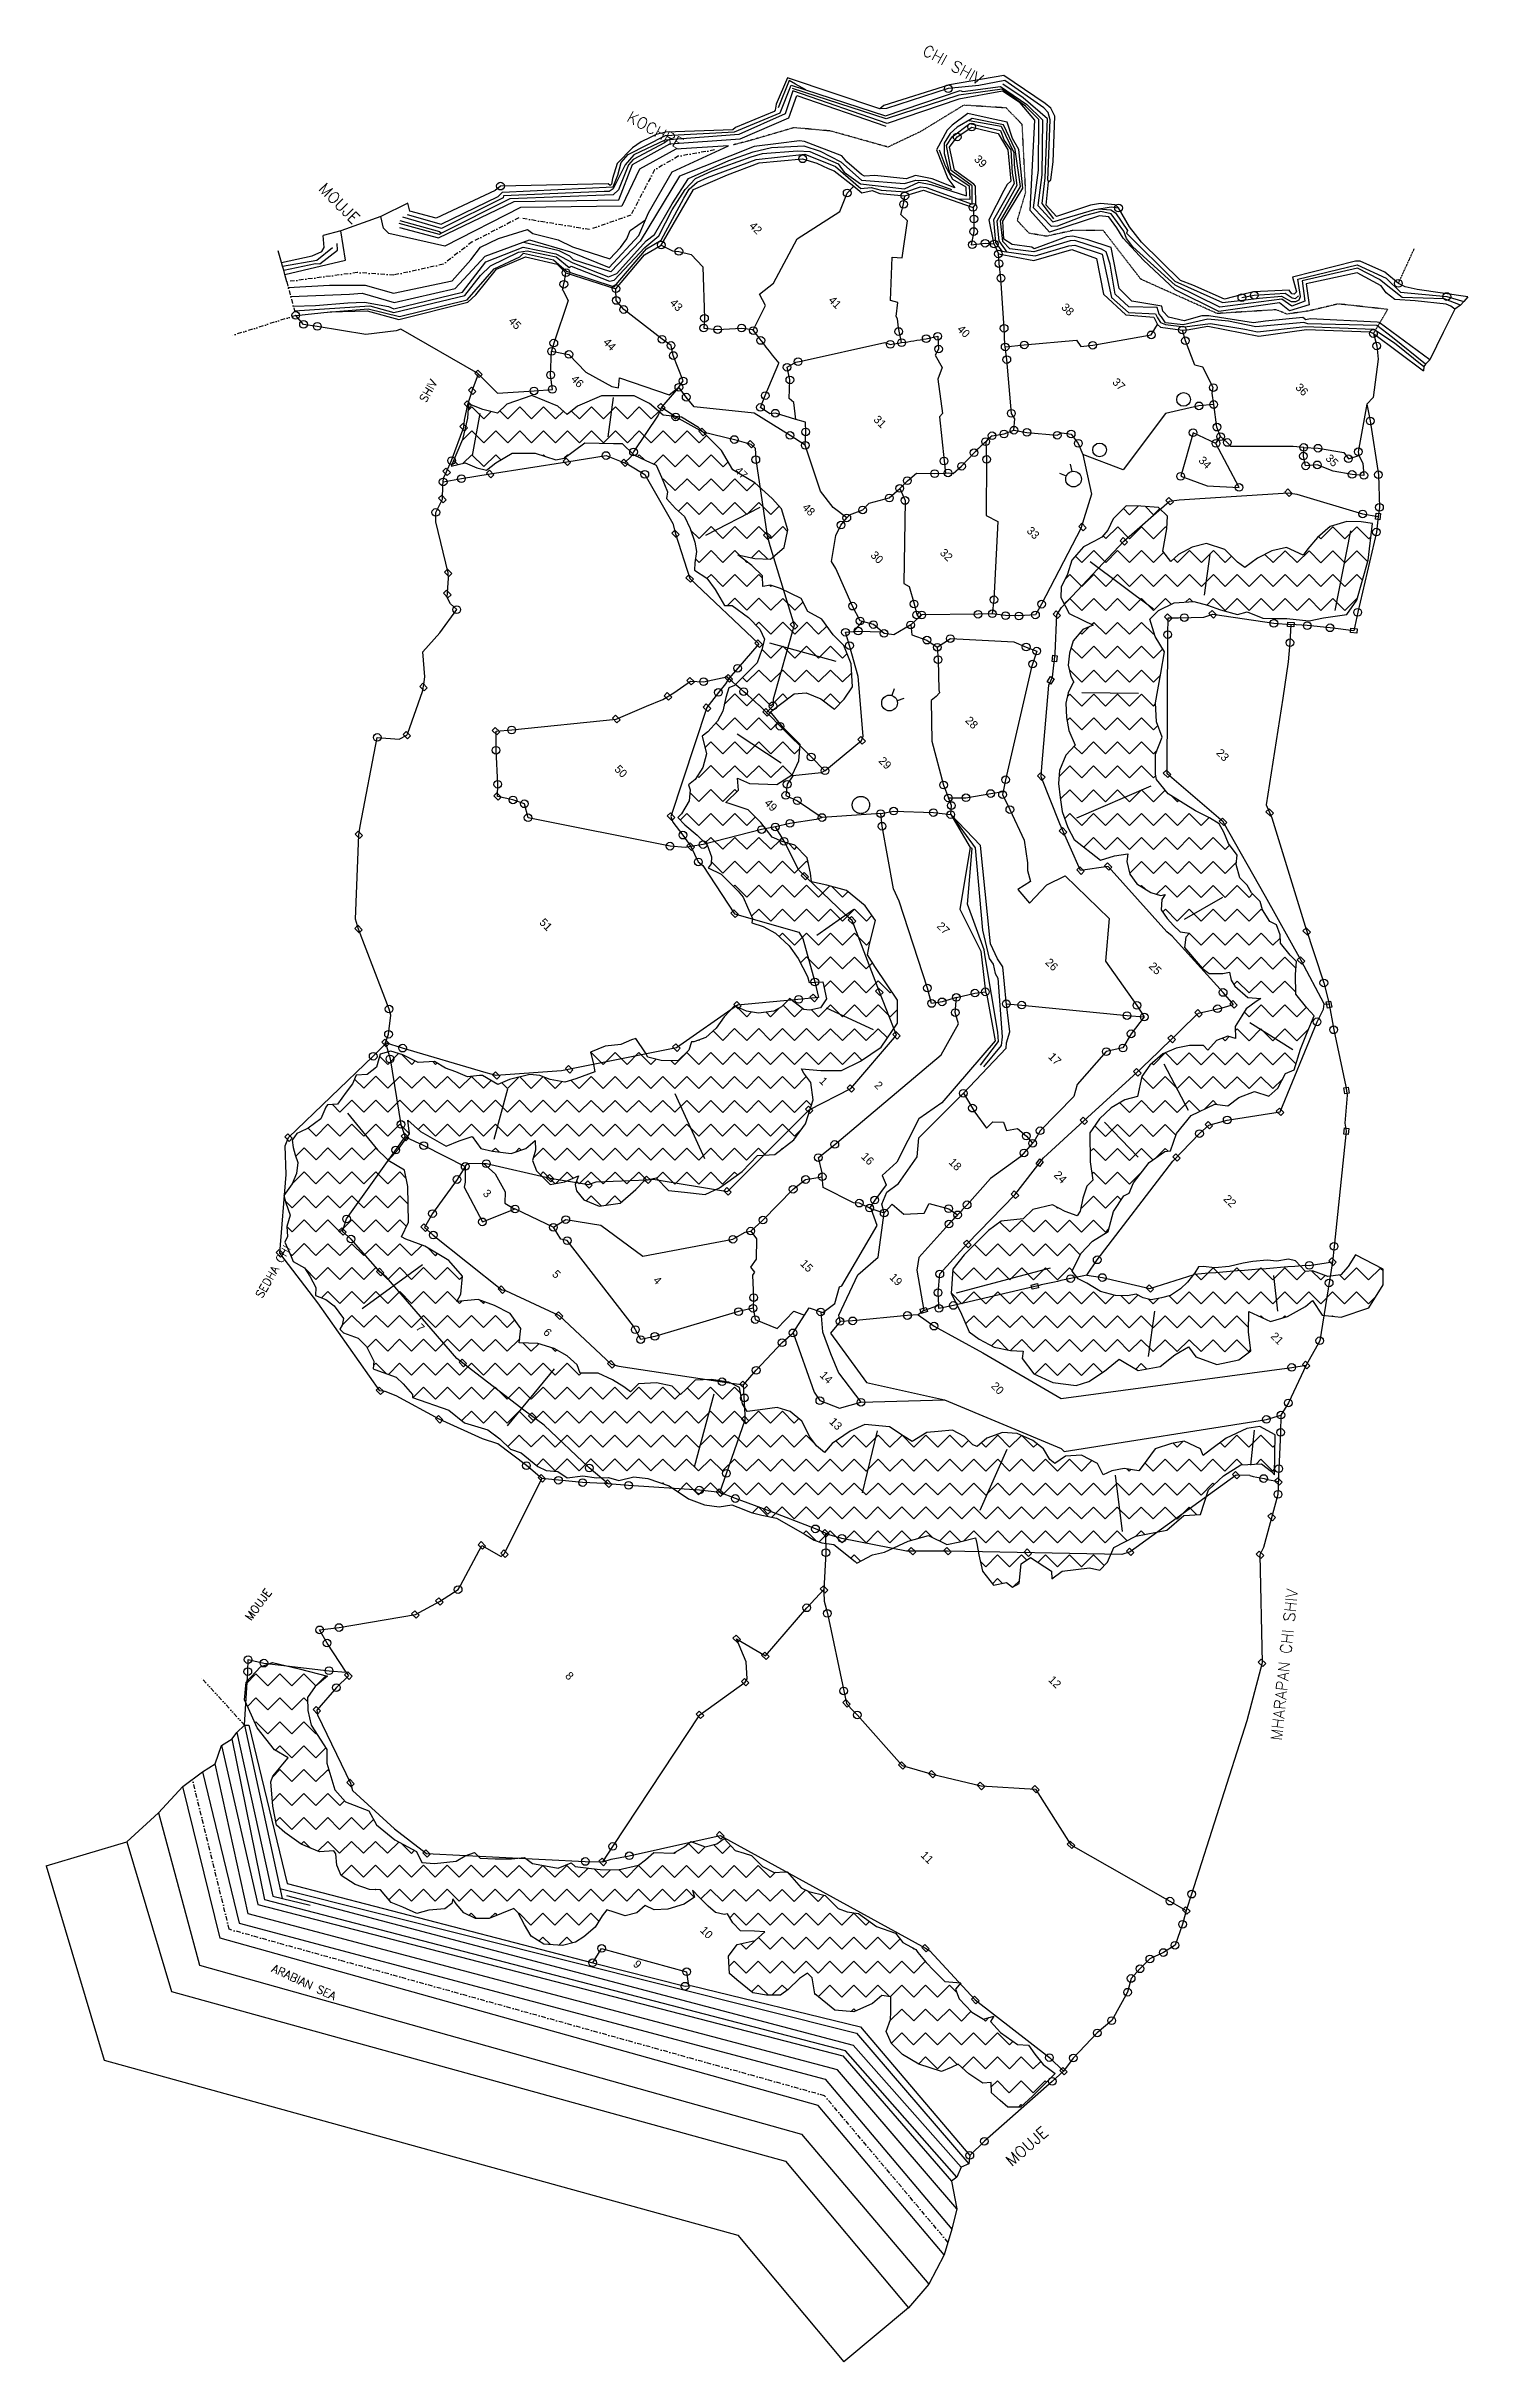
# Model space of a CAD drawing. Header units: metres. Extents: x 344416 to 346002, y 1760973 to 1763559.
import ezdxf

# ---------------------------------------------------------------- set-up
doc = ezdxf.new("R2010")
doc.units = ezdxf.units.M
doc.header["$MEASUREMENT"] = 0
for name, pattern in [('ACAD_ISO02W100', [15, 12, -3]), ('DASHDOT', [1, 0.5, -0.25, 0, -0.25]), ('DIVIDE', [1.25, 0.5, -0.25, 0, -0.25, 0, -0.25])]:
    doc.linetypes.add(name, pattern=pattern)
for name, color, linetype in [('LINE_WATER', 4, 'Continuous'), ('OFF', 1, 'Continuous'), ('OTHERS', 1, 'Continuous'), ('POLY_HATCH', 12, 'Continuous'), ('POLY_PARCEL', 6, 'Continuous'), ('POLY_WATER', 4, 'Continuous'), ('SYM_ARROW', 1, 'Continuous'), ('TEXT_MAPIN', 7, 'Continuous'), ('TEXT_MAPOUT', 7, 'Continuous'), ('TEXT_PARCEL', 7, 'Continuous'), ('V_BOUND_LINE', 7, 'Continuous'), ('V_BOUND_STREAM_LINE', 7, 'DASHDOT'), ('V_DIVIDE_LINE', 7, 'DIVIDE')]:
    doc.layers.add(name, color=color, linetype=linetype)
doc.styles.get("Standard").update_dxf_attribs({"font": 'simplex.shx'})
doc.styles.add('TEXT_MAP', font='')
doc.styles.get('TEXT_MAP').set_extended_font_data('Kruti Dev 050')

msp = doc.modelspace()

# ---------------------------------------------------------------- texts
at = {"layer": 'TEXT_MAPIN', "ltscale": 2.5}
msp.add_text('ARABIAN SEA', height=9.064, rotation=335.1656, dxfattribs=at).set_placement((344666.3, 1761408.8))
at = {"layer": 'TEXT_MAPOUT', "ltscale": 2.5}
for s, height, rotation, p in [('CHI SHIV', 12.59, 331.3455, (345392.6, 1763550.2)), ('KOCHRE ', 12.59, 331.3455, (345062.7, 1763475.9)), ('MOUJE', 12.59, 314.9755, (344718.7, 1763398.8)), ('SHIV', 9.06, 60.4232, (344839.4, 1763160.3)), ('SEDHA CHI', 9.06, 60.4232, (344656.6, 1762159.8)), ('MOUJE', 9.06, 53.9482, (344644.2, 1761799.6)), ('MHARAPAN CHI SHIV', 12.589, 83.8886, (345794.8, 1761666.1)), ('MOUJE', 12.59, 41.2149, (345493.4, 1761190.3))]:
    msp.add_text(s, height=height, rotation=rotation, dxfattribs=at).set_placement(p)
at = {"layer": 'TEXT_PARCEL', "style": 'TEXT_MAP'}
for s, p in [('39', (345450.7, 1763432)), ('42', (345199.7, 1763357.5)), ('43', (345111.1, 1763271.5)), ('41', (345288.1, 1763274.5)), ('38', (345548, 1763266.6)), ('45', (344930.9, 1763251.2)), ('40', (345431.8, 1763242.1)), ('44', (345036.6, 1763227.6)), ('46', (345000.6, 1763186.3)), ('37', (345605, 1763183)), ('36', (345809.4, 1763177.1)), ('31', (345338.4, 1763141.2)), ('47', (345183.5, 1763084.2)), ('34', (345701.2, 1763095.6)), ('35', (345843, 1763097.9)), ('48', (345258.9, 1763043)), ('33', (345509.4, 1763017)), ('30', (345335.1, 1762989.7)), ('32', (345412.5, 1762992.4)), ('28', (345440.8, 1762805.1)), ('50', (345049.2, 1762750.7)), ('29', (345344.1, 1762760)), ('23', (345721, 1762768.9)), ('49', (345216.6, 1762712.9)), ('51', (344965.4, 1762579.5)), ('27', (345409.1, 1762575.4)), ('26', (345530.1, 1762534.9)), ('25', (345645.7, 1762530.6)), ('17', (345533.5, 1762429.5)), ('1', (345277.8, 1762402.3)), ('2', (345339.3, 1762397.6)), ('16', (345324.6, 1762318)), ('18', (345422.4, 1762311.7)), ('24', (345539.8, 1762297.5)), ('3', (344902.3, 1762276.8)), ('22', (345729.1, 1762270.8)), ('5', (344979.6, 1762186.6)), ('4', (345092.4, 1762179.7)), ('15', (345256.7, 1762198.4)), ('19', (345356.3, 1762183.1)), ('7', (344827.7, 1762126.8)), ('6', (344969.7, 1762121.7)), ('21', (345781.7, 1762117.3)), ('14', (345278.5, 1762073.8)), ('20', (345469.7, 1762061.7)), ('13', (345289.1, 1762021.9)), ('8', (344994.2, 1761738)), ('12', (345533.6, 1761733.5)), ('11', (345391.1, 1761537.6)), ('10', (345144.8, 1761453.8)), ('9', (345069.9, 1761415.9))]:
    msp.add_text(s, height=9.06, rotation=314.9755, dxfattribs=at).set_placement(p)

# ---------------------------------------------------------------- linework, layer by layer
for points in [[(344897.4, 1763197.3), (344902.3, 1763192.3), (344898.9, 1763188.9), (344894, 1763193.9)], [(344885.5, 1763162.9), (344890.5, 1763158), (344887, 1763154.5), (344882.1, 1763159.5)], [(344890.2, 1763178.2), (344895.2, 1763173.3), (344891.7, 1763169.8), (344886.8, 1763174.8)], [(344880.8, 1763137.6), (344885.8, 1763132.6), (344882.4, 1763129.2), (344877.4, 1763134.2)], [(345101.5, 1763159.9), (345106.5, 1763155), (345103, 1763151.6), (345098.1, 1763156.5)], [(345147.6, 1763132.3), (345152.5, 1763127.3), (345149.1, 1763123.9), (345144.2, 1763128.9)], [(345201.4, 1763118.7), (345206.4, 1763113.7), (345203, 1763110.3), (345198, 1763115.2)], [(344861.7, 1763087.7), (344866.7, 1763082.8), (344863.3, 1763079.4), (344858.3, 1763084.3)], [(344910.5, 1763085.4), (344915.4, 1763080.4), (344912, 1763077), (344907, 1763082)], [(344996, 1763098.8), (345000.9, 1763093.9), (344997.5, 1763090.5), (344992.6, 1763095.4)], [(345060.3, 1763097.7), (345065.3, 1763092.8), (345061.8, 1763089.4), (345056.9, 1763094.3)], [(345801.6, 1763064.5), (345806.5, 1763059.5), (345803.1, 1763056.1), (345798.2, 1763061)], [(344857.1, 1763057.4), (344862, 1763052.5), (344858.6, 1763049), (344853.6, 1763054)], [(345668.9, 1763055.1), (345673.8, 1763050.2), (345670.4, 1763046.7), (345665.4, 1763051.7)], [(345905.1, 1763037.1), (345904.4, 1763030.1), (345899.6, 1763030.6), (345900.3, 1763037.6)], [(345117.3, 1763018.5), (345122.2, 1763013.6), (345118.8, 1763010.1), (345113.9, 1763015.1)], [(345219.7, 1763016.3), (345224.7, 1763011.4), (345221.2, 1763007.9), (345216.3, 1763012.9)], [(345571.7, 1763026.1), (345576.6, 1763021.1), (345573.2, 1763017.7), (345568.3, 1763022.7)], [(345617.8, 1763010.2), (345622.7, 1763005.2), (345619.3, 1763001.8), (345614.3, 1763006.7)], [(344863.5, 1762975), (344868.5, 1762970), (344865.1, 1762966.6), (344860.1, 1762971.5)], [(345133.1, 1762968.6), (345138.1, 1762963.6), (345134.7, 1762960.2), (345129.7, 1762965.2)], [(344862.5, 1762951.4), (344867.5, 1762946.4), (344864, 1762943), (344859.1, 1762947.9)], [(345249.6, 1762916.3), (345254.6, 1762911.4), (345251.1, 1762908), (345246.2, 1762912.9)], [(345543, 1762928.2), (345548, 1762923.3), (345544.6, 1762919.8), (345539.6, 1762924.8)], [(345667.3, 1762924.9), (345672.3, 1762920), (345668.8, 1762916.5), (345663.9, 1762921.5)], [(345717, 1762928.7), (345722, 1762923.7), (345718.6, 1762920.3), (345713.6, 1762925.2)], [(345801.5, 1762915.6), (345808.5, 1762915.2), (345808.2, 1762910.4), (345801.2, 1762910.8)], [(345878.5, 1762903.3), (345871.5, 1762904.1), (345872.1, 1762908.9), (345879.1, 1762908.1)], [(345210.1, 1762895.8), (345215.1, 1762890.8), (345211.7, 1762887.4), (345206.7, 1762892.3)], [(345544, 1762878.2), (345543.2, 1762871.2), (345538.4, 1762871.8), (345539.2, 1762878.7)], [(345134.1, 1762854), (345139.1, 1762849), (345135.7, 1762845.6), (345130.7, 1762850.5)], [(345176.7, 1762857.1), (345181.6, 1762852.1), (345178.2, 1762848.7), (345173.3, 1762853.7)], [(345540.6, 1762852.3), (345536.9, 1762846.4), (345532.8, 1762848.9), (345536.5, 1762854.9)], [(344835.9, 1762847.4), (344840.8, 1762842.4), (344837.4, 1762839), (344832.5, 1762844)], [(345108.9, 1762837), (345113.8, 1762832), (345110.4, 1762828.6), (345105.4, 1762833.5)], [(345051.1, 1762811.7), (345056.1, 1762806.7), (345052.7, 1762803.3), (345047.7, 1762808.3)], [(345152.4, 1762824.4), (345157.4, 1762819.4), (345154, 1762816), (345149, 1762820.9)], [(345218.9, 1762819.1), (345223.8, 1762814.1), (345220.4, 1762810.7), (345215.4, 1762815.7)], [(344817.4, 1762793.7), (344822.4, 1762788.7), (344818.9, 1762785.3), (344814, 1762790.2)], [(344916.9, 1762798.2), (344921.9, 1762793.2), (344918.5, 1762789.8), (344913.5, 1762794.8)], [(345325.1, 1762787.9), (345330, 1762782.9), (345326.6, 1762779.5), (345321.6, 1762784.5)], [(345666.1, 1762750.5), (345671, 1762745.6), (345667.6, 1762742.1), (345662.6, 1762747.1)], [(344918.6, 1762725.1), (344923.6, 1762720.1), (344920.2, 1762716.7), (344915.2, 1762721.7)], [(345525.6, 1762747.3), (345530.6, 1762742.4), (345527.1, 1762738.9), (345522.2, 1762743.9)], [(345112.3, 1762702.7), (345117.2, 1762697.7), (345113.8, 1762694.3), (345108.9, 1762699.2)], [(345728.5, 1762696.8), (345733.5, 1762691.9), (345730, 1762688.4), (345725.1, 1762693.4)], [(345780.6, 1762707.3), (345785.5, 1762702.3), (345782.1, 1762698.9), (345777.2, 1762703.9)], [(344763.8, 1762682.4), (344768.7, 1762677.5), (344765.3, 1762674), (344760.4, 1762679)], [(345549.9, 1762686.3), (345554.9, 1762681.3), (345551.4, 1762677.9), (345546.5, 1762682.8)], [(345134.3, 1762669.2), (345139.2, 1762664.2), (345135.8, 1762660.8), (345130.8, 1762665.7)], [(345600.4, 1762647), (345605.3, 1762642.1), (345601.9, 1762638.7), (345597, 1762643.6)], [(345261.8, 1762636.2), (345266.7, 1762631.3), (345263.3, 1762627.8), (345258.3, 1762632.8)], [(345569.3, 1762642.3), (345574.3, 1762637.4), (345570.8, 1762634), (345565.9, 1762638.9)], [(345183.2, 1762594.3), (345188.2, 1762589.3), (345184.8, 1762585.9), (345179.8, 1762590.8)], [(344763.5, 1762577.1), (344768.4, 1762572.1), (344765, 1762568.7), (344760.1, 1762573.7)], [(345314.4, 1762586.8), (345319.3, 1762581.9), (345315.9, 1762578.4), (345310.9, 1762583.4)], [(345821.9, 1762574.4), (345826.9, 1762569.5), (345823.5, 1762566), (345818.5, 1762571)], [(345815.6, 1762542), (345820.6, 1762537.1), (345817.1, 1762533.6), (345812.2, 1762538.6)], [(345186.6, 1762492.1), (345191.5, 1762487.1), (345188.1, 1762483.7), (345183.1, 1762488.7)], [(345271.6, 1762500.1), (345276.5, 1762495.2), (345273.1, 1762491.8), (345268.1, 1762496.7)], [(345344.8, 1762507), (345349.8, 1762502.1), (345346.3, 1762498.7), (345341.4, 1762503.6)], [(345740.2, 1762493), (345745.2, 1762488), (345741.7, 1762484.6), (345736.8, 1762489.5)], [(345849.2, 1762492.5), (345850.7, 1762485.7), (345846, 1762484.7), (345844.5, 1762491.5)], [(345701.1, 1762483), (345706, 1762478), (345702.6, 1762474.6), (345697.7, 1762479.6)], [(344793.6, 1762449.9), (344798.5, 1762445), (344795.1, 1762441.5), (344790.1, 1762446.5)], [(345118.3, 1762444.6), (345123.2, 1762439.7), (345119.8, 1762436.2), (345114.8, 1762441.2)], [(345364, 1762458.4), (345368.9, 1762453.5), (345365.5, 1762450.1), (345360.6, 1762455)], [(345671.2, 1762454.4), (345676.2, 1762449.4), (345672.7, 1762446), (345667.8, 1762450.9)], [(344917, 1762413.6), (344922, 1762408.6), (344918.6, 1762405.2), (344913.6, 1762410.2)], [(344998.5, 1762420.5), (345003.5, 1762415.6), (345000, 1762412.1), (344995.1, 1762417.1)], [(345632.7, 1762417.1), (345637.7, 1762412.1), (345634.2, 1762408.7), (345629.3, 1762413.7)], [(345313, 1762399), (345318, 1762394), (345314.6, 1762390.6), (345309.6, 1762395.6)], [(345869, 1762396.4), (345870, 1762389.5), (345865.2, 1762388.8), (345864.2, 1762395.7)], [(345266.6, 1762375.1), (345271.5, 1762370.2), (345268.1, 1762366.8), (345263.1, 1762371.7)], [(345573.1, 1762363), (345578.1, 1762358), (345574.6, 1762354.6), (345569.7, 1762359.6)], [(345792.2, 1762372.8), (345797.1, 1762367.9), (345793.7, 1762364.5), (345788.7, 1762369.4)], [(344685.3, 1762344.2), (344690.3, 1762339.2), (344686.9, 1762335.8), (344681.9, 1762340.7)], [(344815.4, 1762344.9), (344820.3, 1762339.9), (344816.9, 1762336.5), (344811.9, 1762341.5)], [(345712.6, 1762357.9), (345717.5, 1762353), (345714.1, 1762349.6), (345709.2, 1762354.5)], [(345869.7, 1762350.3), (345868.9, 1762343.4), (345864.1, 1762343.9), (345864.8, 1762350.9)], [(345528.6, 1762313.1), (345524.3, 1762307.6), (345520.5, 1762310.6), (345524.8, 1762316.1)], [(345676.5, 1762322), (345681.5, 1762317.1), (345678, 1762313.6), (345673.1, 1762318.6)], [(344977.3, 1762298.8), (344982.2, 1762293.9), (344978.8, 1762290.5), (344973.8, 1762295.4)], [(345020.2, 1762291.8), (345025.1, 1762286.8), (345021.7, 1762283.4), (345016.8, 1762288.4)], [(345085.8, 1762297), (345090.8, 1762292), (345087.4, 1762288.6), (345082.4, 1762293.5)], [(345175.3, 1762284.1), (345180.3, 1762279.1), (345176.9, 1762275.7), (345171.9, 1762280.7)], [(345496.2, 1762280.4), (345501.2, 1762275.4), (345497.7, 1762272), (345492.8, 1762276.9)], [(344745.4, 1762239.3), (344750.4, 1762234.3), (344746.9, 1762230.9), (344742, 1762235.9)], [(344837.3, 1762243.7), (344842.2, 1762238.8), (344838.8, 1762235.3), (344833.8, 1762240.3)], [(344675.5, 1762215), (344680.5, 1762210), (344677.1, 1762206.6), (344672.1, 1762211.5)], [(345443.1, 1762225.4), (345448, 1762220.4), (345444.6, 1762217), (345439.6, 1762222)], [(345850.8, 1762205.6), (345855.7, 1762200.7), (345852.3, 1762197.3), (345847.3, 1762202.2)], [(344787.6, 1762194), (344792.5, 1762189), (344789.1, 1762185.6), (344784.1, 1762190.5)], [(344923.4, 1762174.3), (344928.4, 1762169.4), (344925, 1762165.9), (344920, 1762170.9)], [(345515.2, 1762175.3), (345522.1, 1762176.9), (345523.1, 1762172.1), (345516.3, 1762170.6)], [(345646.7, 1762175.6), (345651.7, 1762170.6), (345648.2, 1762167.2), (345643.3, 1762172.2)], [(344987.3, 1762145.4), (344992.3, 1762140.4), (344988.9, 1762137), (344983.9, 1762142)], [(345391.1, 1762148.4), (345397.8, 1762150.3), (345399.2, 1762145.7), (345392.4, 1762143.7)], [(344879.9, 1762092.4), (344884.9, 1762087.5), (344881.4, 1762084.1), (344876.5, 1762089)], [(345045.7, 1762091), (345050.6, 1762086), (345047.2, 1762082.6), (345042.3, 1762087.5)], [(345821.3, 1762090.2), (345826.2, 1762085.2), (345822.8, 1762081.8), (345817.8, 1762086.7)], [(344787.3, 1762061.4), (344792.3, 1762056.4), (344788.9, 1762053), (344783.9, 1762058)], [(345193.4, 1762068), (345198.3, 1762063), (345194.9, 1762059.6), (345189.9, 1762064.6)], [(344853.5, 1762029.6), (344858.4, 1762024.6), (344855, 1762021.2), (344850.1, 1762026.2)], [(344957.6, 1762032.6), (344962.5, 1762027.6), (344959.1, 1762024.2), (344954.1, 1762029.2)], [(345195.1, 1762028.8), (345200.1, 1762023.8), (345196.6, 1762020.4), (345191.7, 1762025.4)], [(344968.2, 1761963.6), (344973.1, 1761958.7), (344969.7, 1761955.2), (344964.7, 1761960.2)], [(345042.1, 1761957.6), (345047.1, 1761952.7), (345043.6, 1761949.2), (345038.7, 1761954.2)], [(345166.8, 1761947.6), (345171.7, 1761942.7), (345168.3, 1761939.3), (345163.4, 1761944.2)], [(345743.2, 1761967.1), (345748.1, 1761962.1), (345744.7, 1761958.7), (345739.7, 1761963.6)], [(345790.3, 1761960.1), (345795.2, 1761955.2), (345791.8, 1761951.7), (345786.9, 1761956.7)], [(345219.7, 1761927.9), (345224.7, 1761922.9), (345221.3, 1761919.5), (345216.3, 1761924.5)], [(345284.7, 1761902.4), (345289.7, 1761897.4), (345286.2, 1761894), (345281.3, 1761899)], [(345782.9, 1761920.4), (345787.8, 1761915.5), (345784.4, 1761912.1), (345779.4, 1761917)], [(344901, 1761888.7), (344906, 1761883.8), (344902.6, 1761880.3), (344897.6, 1761885.3)], [(344926.5, 1761879.5), (344931.4, 1761874.5), (344928, 1761871.1), (344923, 1761876)], [(345381.3, 1761882.2), (345386.3, 1761877.3), (345382.9, 1761873.9), (345377.9, 1761878.8)], [(345421, 1761882.2), (345425.9, 1761877.2), (345422.5, 1761873.8), (345417.5, 1761878.8)], [(345510.5, 1761880.6), (345515.5, 1761875.6), (345512, 1761872.2), (345507.1, 1761877.1)], [(345624.8, 1761881.5), (345629.8, 1761876.5), (345626.3, 1761873.1), (345621.4, 1761878.1)], [(345769.7, 1761878.2), (345774.7, 1761873.3), (345771.3, 1761869.8), (345766.3, 1761874.8)], [(344853.7, 1761826.1), (344858.7, 1761821.1), (344855.2, 1761817.7), (344850.3, 1761822.6)], [(345283.1, 1761839.5), (345288, 1761834.5), (345284.6, 1761831.1), (345279.7, 1761836)], [(344826.9, 1761811.5), (344831.9, 1761806.6), (344828.4, 1761803.1), (344823.5, 1761808.1)], [(345185.6, 1761784.3), (345190.5, 1761779.4), (345187.1, 1761775.9), (345182.1, 1761780.9)], [(344752.2, 1761743.2), (344757.1, 1761738.3), (344753.7, 1761734.9), (344748.7, 1761739.8)], [(345217.6, 1761765.3), (345222.6, 1761760.3), (345219.2, 1761756.9), (345214.2, 1761761.9)], [(345772, 1761757.6), (345777, 1761752.6), (345773.6, 1761749.2), (345768.6, 1761754.1)], [(345195.1, 1761736), (345200.1, 1761731.1), (345196.6, 1761727.7), (345191.7, 1761732.6)], [(344716.9, 1761704.5), (344721.9, 1761699.6), (344718.5, 1761696.2), (344713.5, 1761701.1)], [(345144.5, 1761699.4), (345149.5, 1761694.4), (345146.1, 1761691), (345141.1, 1761695.9)], [(345308.2, 1761712.3), (345313.2, 1761707.3), (345309.8, 1761703.9), (345304.8, 1761708.9)], [(345370.3, 1761642.9), (345375.3, 1761637.9), (345371.8, 1761634.5), (345366.9, 1761639.4)], [(344754.5, 1761623.3), (344759.5, 1761618.3), (344756, 1761614.9), (344751.1, 1761619.8)], [(345403.8, 1761633.2), (345408.8, 1761628.3), (345405.3, 1761624.8), (345400.4, 1761629.8)], [(345458.3, 1761620), (345463.3, 1761615.1), (345459.8, 1761611.6), (345454.9, 1761616.6)], [(345519.2, 1761616.5), (345524.1, 1761611.6), (345520.7, 1761608.2), (345515.7, 1761613.1)], [(345167.2, 1761564.8), (345172.2, 1761559.8), (345168.8, 1761556.4), (345163.8, 1761561.3)], [(344839.3, 1761544.6), (344844.3, 1761539.6), (344840.8, 1761536.2), (344835.9, 1761541.2)], [(345036.1, 1761535.2), (345041, 1761530.2), (345037.6, 1761526.8), (345032.6, 1761531.8)], [(345558.8, 1761554.2), (345563.7, 1761549.2), (345560.3, 1761545.8), (345555.4, 1761550.8)], [(345687.4, 1761480.9), (345692.4, 1761476), (345688.9, 1761472.6), (345684, 1761477.5)], [(345396.3, 1761438.7), (345401.2, 1761433.8), (345397.8, 1761430.4), (345392.9, 1761435.3)], [(345451.9, 1761381), (345456.9, 1761376), (345453.4, 1761372.6), (345448.5, 1761377.6)], [(345550.5, 1761301.5), (345555.4, 1761296.6), (345552, 1761293.2), (345547.1, 1761298.1)]]:
    msp.add_lwpolyline(points, close=True)
for points in [[(345558.8, 1763092), (345560.5, 1763084.1)], [(345546.9, 1763082.1), (345554.3, 1763079)], [(345362.1, 1762841.4), (345359.7, 1762833.8)], [(345373.1, 1762830.5), (345365.4, 1762828)]]:
    msp.add_lwpolyline(points)
for centre, radius in [((345422.5, 1763511.6), 4.29), ((345448.7, 1763468.7), 4.29), ((345432.5, 1763457.7), 4.29), ((345260, 1763433.2), 4.29), ((344922.7, 1763402.7), 4.29), ((345309.7, 1763395), 4.29), ((345374.1, 1763391.8), 4.29), ((345372.7, 1763382.4), 4.29), ((345450.2, 1763379), 4.29), ((345451.2, 1763366), 4.29), ((345612.6, 1763378.3), 4.29), ((345451, 1763352), 4.29), ((345102.1, 1763336.9), 4.29), ((345121.8, 1763329.8), 4.29), ((345449.3, 1763337.2), 4.29), ((345463.7, 1763338.9), 4.29), ((345473.8, 1763338.1), 4.29), ((345478.5, 1763327), 4.29), ((345479.2, 1763316.2), 4.29), ((344993.4, 1763293.1), 4.29), ((344995.8, 1763306), 4.29), ((345051.5, 1763288.1), 4.29), ((345481.4, 1763299.9), 4.29), ((345925, 1763294.1), 4.29), ((345052, 1763275), 4.29), ((345060.3, 1763264.9), 4.29), ((345750.3, 1763278.2), 4.29), ((345764.1, 1763280.8), 4.29), ((345979.1, 1763279.4), 4.29), ((344694.1, 1763258.3), 4.29), ((344702.8, 1763248.3), 4.29), ((344718.2, 1763246.1), 4.29), ((345149.6, 1763244.2), 4.29), ((345150.4, 1763255.1), 4.29), ((345165.1, 1763242.5), 4.29), ((345191.8, 1763244.2), 4.29), ((345204.8, 1763241.4), 4.29), ((345367.3, 1763240.3), 4.29), ((345484.9, 1763244), 4.29), ((345649.2, 1763236.6), 4.29), ((345683.9, 1763242), 4.29), ((345897.2, 1763238.1), 4.29), ((344979.8, 1763218.2), 4.29), ((344982.2, 1763227.4), 4.29), ((344999.1, 1763214.7), 4.29), ((345103, 1763231.7), 4.29), ((345113.1, 1763224.7), 4.29), ((345115.5, 1763213.5), 4.29), ((345213.3, 1763230.3), 4.29), ((345357.9, 1763226), 4.29), ((345370.5, 1763227.9), 4.29), ((345397.9, 1763232.3), 4.29), ((345410.8, 1763235), 4.29), ((345411.7, 1763220.7), 4.29), ((345486.1, 1763223.1), 4.29), ((345507.4, 1763225.4), 4.29), ((345583.8, 1763225), 4.29), ((345687.3, 1763230), 4.29), ((345900.9, 1763224.2), 4.29), ((344978.7, 1763191.7), 4.29), ((345126.6, 1763185.1), 4.29), ((345242.6, 1763200.4), 4.29), ((345245.7, 1763186.3), 4.29), ((345254.9, 1763206.6), 4.29), ((345487.9, 1763209), 4.29), ((344960.1, 1763174), 4.29), ((344980.6, 1763175.7), 4.29), ((345121.8, 1763178.1), 4.29), ((345130, 1763167), 4.29), ((345218.2, 1763168.8), 4.29), ((345685.2, 1763164.5), 7.64), ((345718.4, 1763177.7), 4.29), ((345718.8, 1763158.8), 4.29), ((345118.3, 1763144.9), 4.29), ((345212.9, 1763155.5), 4.29), ((345229.5, 1763149.1), 4.29), ((345493, 1763148.9), 4.29), ((345702.4, 1763157.3), 4.29), ((345722.5, 1763133.5), 4.29), ((345893.6, 1763140.4), 4.29), ((345183.8, 1763119.7), 4.29), ((345246, 1763124.3), 4.29), ((345262.9, 1763113.2), 4.29), ((345263.4, 1763128.2), 4.29), ((345464.3, 1763117.3), 4.29), ((345471.5, 1763123.9), 4.29), ((345484.8, 1763125.9), 4.29), ((345495.8, 1763130.1), 4.29), ((345510.3, 1763127.7), 4.29), ((345544.2, 1763124.5), 4.29), ((345559.7, 1763125.8), 4.29), ((345567.7, 1763115.4), 4.29), ((345591.4, 1763108.1), 7.64), ((345695.8, 1763127.3), 4.29), ((345721.4, 1763115.4), 4.29), ((345726.5, 1763123), 4.29), ((345734, 1763116.4), 4.29), ((345819.4, 1763110.9), 4.29), ((345835.4, 1763110), 4.29), ((344868.1, 1763096.1), 4.29), ((345040.6, 1763101.8), 4.29), ((345071.2, 1763105.8), 4.29), ((345083.8, 1763080.8), 4.29), ((345207.7, 1763097.2), 4.29), ((345407.4, 1763081.6), 4.29), ((345417.8, 1763095.7), 4.29), ((345422.3, 1763082.4), 4.29), ((345437.4, 1763089.8), 4.29), ((345451.3, 1763104.9), 4.29), ((345465.3, 1763097.5), 4.29), ((345819, 1763101.2), 4.29), ((345821.4, 1763090.3), 4.29), ((345834.5, 1763091.4), 4.29), ((345869.2, 1763098.2), 4.29), ((345873.4, 1763080.7), 4.29), ((345880.3, 1763106), 4.29), ((344858.7, 1763072.3), 4.29), ((344879.1, 1763076), 4.29), ((345368.3, 1763065.1), 4.29), ((345376.9, 1763073.7), 4.29), ((345562.4, 1763075.5), 8.77), ((345682, 1763078.6), 4.29), ((345747.2, 1763066.2), 4.29), ((345886.5, 1763079.6), 4.29), ((345902.7, 1763080.3), 4.29), ((344850.5, 1763038.3), 4.29), ((345309.3, 1763032.1), 4.29), ((345327, 1763041.1), 4.29), ((345356.7, 1763054.4), 4.29), ((345374.3, 1763051.6), 4.29), ((345885.1, 1763036.6), 4.29), ((345903.9, 1763043.9), 4.29), ((345302.8, 1763024.1), 4.29), ((345900.5, 1763016.3), 4.29), ((344873.9, 1762929.7), 4.29), ((345315.7, 1762933.6), 4.29), ((345384.4, 1762936), 4.29), ((345473.5, 1762940.7), 4.29), ((345526.7, 1762935.8), 4.29), ((345879.6, 1762926.7), 4.29), ((345307.8, 1762904.4), 4.29), ((345322, 1762905.8), 4.29), ((345324.1, 1762917), 4.29), ((345339, 1762913), 4.29), ((345350.9, 1762903.1), 4.29), ((345380.6, 1762912.6), 4.29), ((345387.3, 1762923.8), 4.29), ((345392.9, 1762923.7), 4.29), ((345455.8, 1762924.5), 4.29), ((345471.7, 1762925.1), 4.29), ((345486.5, 1762923), 4.29), ((345501.4, 1762922.6), 4.29), ((345519.9, 1762923.8), 4.29), ((345667.6, 1762901.8), 4.29), ((345686.1, 1762920.8), 4.29), ((345786, 1762914.4), 4.29), ((345823.3, 1762911.8), 4.29), ((345848.8, 1762909.4), 4.29), ((345312.3, 1762889.5), 4.29), ((345398.8, 1762895.6), 4.29), ((345410.3, 1762887.7), 4.29), ((345411.2, 1762873.8), 4.29), ((345424.9, 1762897.4), 4.29), ((345509.5, 1762887.9), 4.29), ((345521.3, 1762883.4), 4.29), ((345803.9, 1762892.7), 4.29), ((345149.4, 1762849.2), 4.29), ((345187.5, 1762864.2), 4.29), ((345516.7, 1762868.9), 4.29), ((345165.9, 1762837.2), 4.29), ((345194.2, 1762838.2), 4.29), ((345227, 1762822.2), 4.29), ((345357, 1762825.4), 8.77), ((345234.8, 1762799.4), 4.29), ((344785.1, 1762787), 4.29), ((344917.7, 1762772.6), 4.29), ((344935.2, 1762795.3), 4.29), ((345269.5, 1762765.1), 4.29), ((345284.9, 1762749.8), 4.29), ((344919.6, 1762734.7), 4.29), ((345241.1, 1762722.2), 4.29), ((345242.7, 1762734.6), 4.29), ((345417.3, 1762733.8), 4.29), ((345422.7, 1762719.4), 4.29), ((345442.3, 1762719.6), 4.29), ((345470, 1762724.3), 4.29), ((345483.1, 1762723.1), 4.29), ((345486.5, 1762739.7), 4.29), ((344936.6, 1762717.2), 4.29), ((344949.4, 1762712.8), 4.29), ((344953.5, 1762697.2), 4.29), ((345254.1, 1762716.3), 4.29), ((345281.7, 1762697.5), 4.29), ((345347.1, 1762701.9), 4.29), ((345361.6, 1762704.7), 4.29), ((345406, 1762703), 4.29), ((345425.3, 1762700.8), 4.29), ((345426, 1762710.9), 4.29), ((345491.3, 1762706.4), 4.29), ((345126.4, 1762677.8), 4.29), ((345148.9, 1762667.3), 4.29), ((345214.2, 1762684), 4.29), ((345229.5, 1762687), 4.29), ((345239.3, 1762670.9), 4.29), ((345245.8, 1762691), 4.29), ((345348.7, 1762687.8), 4.29), ((345112, 1762665.5), 4.29), ((345143.5, 1762647.9), 4.29), ((345273.6, 1762513.8), 4.29), ((345841.8, 1762512.8), 4.29), ((345255.6, 1762494.4), 4.29), ((345399.3, 1762507), 4.29), ((345404, 1762489.8), 4.29), ((345415.7, 1762491.6), 4.29), ((345431.6, 1762496.6), 4.29), ((345452.3, 1762501.4), 4.29), ((345464, 1762502.8), 4.29), ((345487.4, 1762489.4), 4.29), ((345504.6, 1762488), 4.29), ((345633.1, 1762487.7), 4.29), ((345729.4, 1762502.1), 4.29), ((344798.3, 1762483.5), 4.29), ((345430.3, 1762479.6), 4.29), ((345622.1, 1762476.3), 4.29), ((345641.3, 1762474.7), 4.29), ((345723.1, 1762483.9), 4.29), ((345834.3, 1762469.3), 4.29), ((345852.8, 1762460.4), 4.29), ((344797.7, 1762455.4), 4.29), ((344813.4, 1762439.9), 4.29), ((345598.9, 1762436), 4.29), ((345617.6, 1762440.1), 4.29), ((345626.7, 1762455.9), 4.29), ((344780.6, 1762430.9), 4.29), ((344799.4, 1762427.8), 4.29), ((345439.4, 1762389.5), 4.29), ((345449.6, 1762372.9), 4.29), ((345733.9, 1762359.6), 4.29), ((344811.6, 1762354.7), 4.29), ((344837.1, 1762331), 4.29), ((345295.9, 1762332.4), 4.29), ((345509.7, 1762341.7), 4.29), ((345516.7, 1762333.6), 4.29), ((345525.1, 1762347.6), 4.29), ((345703, 1762344.5), 4.29), ((344805.8, 1762326.1), 4.29), ((344883.3, 1762307.8), 4.29), ((344906.9, 1762310.9), 4.29), ((345277.5, 1762317.7), 4.29), ((345507.1, 1762322.9), 4.29), ((344874.2, 1762293.2), 4.29), ((345249.4, 1762282.3), 4.29), ((345263.2, 1762293.2), 4.29), ((345281.9, 1762296.3), 4.29), ((344846.8, 1762255.1), 4.29), ((344939, 1762260.3), 4.29), ((345323.4, 1762266.8), 4.29), ((345334.8, 1762261.3), 4.29), ((345340.4, 1762270.2), 4.29), ((345351, 1762255.8), 4.29), ((345423, 1762260.6), 4.29), ((345432.9, 1762253.7), 4.29), ((345443.6, 1762264.9), 4.29), ((344750.9, 1762249.1), 4.29), ((344847.7, 1762231.1), 4.29), ((344902.5, 1762245.9), 4.29), ((344981.8, 1762239.8), 4.29), ((344995.6, 1762248.4), 4.29), ((345202.1, 1762235.6), 4.29), ((345215.6, 1762247.9), 4.29), ((345423.3, 1762243.4), 4.29), ((344755.9, 1762226.6), 4.29), ((344997.2, 1762224.9), 4.29), ((345182.1, 1762226.5), 4.29), ((345588.8, 1762203.5), 4.29), ((345853.2, 1762218.5), 4.29), ((345413.1, 1762187.7), 4.29), ((345559.1, 1762182.5), 4.29), ((345594.6, 1762183.7), 4.29), ((345825.6, 1762197.3), 4.29), ((345847.7, 1762177.7), 4.29), ((345204.7, 1762149.4), 4.29), ((345205.3, 1762161.3), 4.29), ((345411.2, 1762166.8), 4.29), ((345428.3, 1762152.5), 4.29), ((345073.2, 1762125.5), 4.29), ((345188.4, 1762145.6), 4.29), ((345207.1, 1762136.7), 4.29), ((345280.2, 1762145.3), 4.29), ((345301.8, 1762134.7), 4.29), ((345315.7, 1762135.3), 4.29), ((345377, 1762141.3), 4.29), ((345406.7, 1762129.4), 4.29), ((345412.1, 1762149.3), 4.29), ((345079.2, 1762114.4), 4.29), ((345095, 1762118), 4.29), ((345237.1, 1762111), 4.29), ((345249.3, 1762121.9), 4.29), ((345837.2, 1762113.1), 4.29), ((345208.1, 1762080.1), 4.29), ((345806, 1762083.3), 4.29), ((345170.1, 1762067.3), 4.29), ((345194.9, 1762049.3), 4.29), ((345279.2, 1762046.2), 4.29), ((345325.1, 1762044.4), 4.29), ((345777.7, 1762025.2), 4.29), ((345793.9, 1762030.1), 4.29), ((345802.2, 1762043.7), 4.29), ((345793.5, 1762010.7), 4.29), ((344951.6, 1761973.6), 4.29), ((345021.8, 1761971), 4.29), ((345791.5, 1761970.2), 4.29), ((344987.4, 1761957.3), 4.29), ((345014.3, 1761954.7), 4.29), ((345065.7, 1761951.6), 4.29), ((345144.8, 1761946.3), 4.29), ((345174.9, 1761965), 4.29), ((345774.5, 1761959.2), 4.29), ((345184.9, 1761936.9), 4.29), ((345790.6, 1761941.5), 4.29), ((345274.3, 1761903), 4.29), ((345303.8, 1761892.4), 4.29), ((345285.9, 1761876.4), 4.29), ((344875.4, 1761835.2), 4.29), ((345264.6, 1761814.8), 4.29), ((344720.7, 1761790.2), 4.29), ((344742.5, 1761792.8), 4.29), ((345287.6, 1761808.5), 4.29), ((344729.1, 1761775.4), 4.29), ((344640.6, 1761743.6), 4.29), ((344640.9, 1761757), 4.29), ((344658.6, 1761753), 4.29), ((344731.3, 1761744.6), 4.29), ((344739.5, 1761725.7), 4.29), ((345305.8, 1761722), 4.29), ((345320.9, 1761695.2), 4.29), ((345017.3, 1761531.5), 4.29), ((345048, 1761548.3), 4.29), ((345066.5, 1761537.9), 4.29), ((345670, 1761487.2), 4.29), ((345694.2, 1761495), 4.29), ((345684.1, 1761461.3), 4.29), ((345035.6, 1761434.4), 4.29), ((345662.7, 1761429.8), 4.29), ((345675.7, 1761437.9), 4.29), ((345025.6, 1761418.4), 4.29), ((345130.5, 1761408.3), 4.29), ((345626.7, 1761400.8), 4.29), ((345636.5, 1761411.6), 4.29), ((345647.6, 1761422.6), 4.29), ((345128.8, 1761392.2), 4.29), ((345622.7, 1761385.5), 4.29), ((345605, 1761353.7), 4.29), ((345588.9, 1761340), 4.29), ((345535.5, 1761312.5), 4.29), ((345562.1, 1761311.9), 4.29), ((345538.6, 1761285.9), 4.29), ((345462.9, 1761219), 4.29), ((345446.6, 1761203.2), 4.29)]:
    msp.add_circle(centre, radius)
at = {"linetype": 'ACAD_ISO02W100', "ltscale": 0.03}
msp.add_ellipse((345325, 1762711.5), major_axis=(0, 9.64), ratio=1, start_param=3.926991, end_param=10.210176, dxfattribs=at)
at = {"layer": 'LINE_WATER'}
for p, q in [((345234.8, 1763484.6), (345247.1, 1763515.6)), ((345249.1, 1763509.1), (345240.4, 1763483.4)), ((345244.5, 1763478.9), (345253.5, 1763504)), ((345247.1, 1763515.6), (345352.5, 1763481.2)), ((345353.1, 1763477.9), (345248.8, 1763511.8)), ((345354.4, 1763472.6), (345249.1, 1763509.1)), ((345253.5, 1763504), (345352.9, 1763469.6)), ((345352.5, 1763481.2), (345435.9, 1763509.5)), ((345434.4, 1763504.2), (345353.1, 1763477.9)), ((345422.5, 1763511.6), (345353.6, 1763489.3)), ((345434.5, 1763500), (345354.4, 1763472.6)), ((345456.6, 1763515.2), (345422.5, 1763511.6)), ((345482.8, 1763511), (345434.4, 1763504.2)), ((345482.9, 1763508.8), (345434.5, 1763500)), ((345435.9, 1763509.5), (345438.8, 1763508.3)), ((345438.8, 1763508.3), (345480.9, 1763514.1)), ((345485.7, 1763520.5), (345456.6, 1763515.2)), ((345480.9, 1763514.1), (345510.4, 1763493.9)), ((345508.7, 1763492.1), (345482.8, 1763511)), ((345502.9, 1763495.6), (345482.9, 1763508.8)), ((345506.1, 1763501.3), (345483.3, 1763516.5)), ((345529.3, 1763490.2), (345485.7, 1763520.5)), ((345533.2, 1763477.9), (345506.1, 1763501.3)), ((345184, 1763463.3), (345234.8, 1763484.6)), ((345240.4, 1763483.4), (345188.7, 1763460.4)), ((345190.4, 1763455.6), (345244.5, 1763478.9)), ((345353.6, 1763489.3), (345346.3, 1763488.9)), ((345444.5, 1763483.9), (345427, 1763470.9)), ((345449.3, 1763478.3), (345432.6, 1763468.4)), ((345465.9, 1763478.8), (345444.5, 1763483.9)), ((345445.7, 1763476.1), (345481.5, 1763469.5)), ((345484.3, 1763471.2), (345449.3, 1763478.3)), ((345488.3, 1763474), (345465.9, 1763478.8)), ((345494.1, 1763455.9), (345488.3, 1763474)), ((345519.1, 1763476.5), (345502.9, 1763495.6)), ((345523.8, 1763477), (345508.7, 1763492.1)), ((345510.4, 1763493.9), (345527.9, 1763476.9)), ((345513.9, 1763375.6), (345519.1, 1763476.5)), ((345523.1, 1763420.5), (345523.8, 1763477)), ((345527.9, 1763476.9), (345527.1, 1763415.3)), ((345534.1, 1763485), (345529.3, 1763490.2)), ((345530.9, 1763412), (345533.2, 1763477.9)), ((345533.7, 1763409.3), (345536.4, 1763476.6)), ((345536.4, 1763476.6), (345534.1, 1763485)), ((345065.2, 1763438.1), (345106.8, 1763459.1)), ((345070.2, 1763426.9), (345111.9, 1763450)), ((345105.9, 1763451), (345070.7, 1763432.4)), ((345106, 1763454.1), (345071.5, 1763437.7)), ((345110.3, 1763454.4), (345105.9, 1763451)), ((345188.7, 1763460.4), (345106, 1763454.1)), ((345106.8, 1763459.1), (345184, 1763463.3)), ((345111.9, 1763450), (345190.4, 1763455.6)), ((345114.5, 1763418.5), (345177.1, 1763447.7)), ((345177.1, 1763447.7), (345118.5, 1763443.9)), ((345205.9, 1763447), (345122.4, 1763413.8)), ((345233.2, 1763450.5), (345205.9, 1763447)), ((345225.2, 1763445.8), (345261.3, 1763447.7)), ((345256.5, 1763453.2), (345233.2, 1763450.5)), ((345261.9, 1763452.7), (345256.5, 1763453.2)), ((345261.3, 1763447.7), (345279.6, 1763441.7)), ((345303.7, 1763436.7), (345261.9, 1763452.7)), ((345421.4, 1763465.3), (345409.5, 1763443.4)), ((345424.7, 1763461.6), (345417.9, 1763450.6)), ((345417.9, 1763450.6), (345418.1, 1763439)), ((345420.5, 1763448.2), (345426.9, 1763457.7)), ((345425.7, 1763420.3), (345420.5, 1763448.2)), ((345427, 1763470.9), (345421.4, 1763465.3)), ((345432.6, 1763468.4), (345424.7, 1763461.6)), ((345426.9, 1763457.7), (345446.8, 1763472.5)), ((345446.8, 1763472.5), (345481, 1763464.7)), ((345481, 1763464.7), (345484.9, 1763453.8)), ((345481.5, 1763469.5), (345495.8, 1763440.3)), ((345497.4, 1763443.6), (345484.3, 1763471.2)), ((345484.9, 1763453.8), (345492.5, 1763443.1)), ((345501.3, 1763443.5), (345494.1, 1763455.9)), ((345061.7, 1763426.4), (345048.6, 1763399.8)), ((345053.8, 1763415), (345057.4, 1763429.2)), ((345065.7, 1763426.4), (345054.4, 1763398.6)), ((345054.8, 1763387.4), (345070.2, 1763426.9)), ((345057.4, 1763429.2), (345065.2, 1763438.1)), ((345078, 1763421.7), (345058.3, 1763380.2)), ((345071.5, 1763437.7), (345061.7, 1763426.4)), ((345070.7, 1763432.4), (345065.7, 1763426.4)), ((345118.5, 1763443.9), (345078, 1763421.7)), ((345132.5, 1763411.3), (345177.7, 1763431.5)), ((345153.7, 1763412.5), (345208, 1763432.4)), ((345159.1, 1763419.9), (345202.4, 1763435.4)), ((345177.7, 1763431.5), (345204.8, 1763441.1)), ((345202.4, 1763435.4), (345215.1, 1763439.1)), ((345204.8, 1763441.1), (345225.2, 1763445.8)), ((345208, 1763432.4), (345262.6, 1763438.3)), ((345215.1, 1763439.1), (345254.3, 1763442)), ((345254.3, 1763442), (345267.9, 1763441.2)), ((345262.6, 1763438.3), (345296.8, 1763424.5)), ((345267.9, 1763441.2), (345299.6, 1763427.7)), ((345279.6, 1763441.7), (345302.5, 1763429.9)), ((345296.8, 1763424.5), (345325, 1763400.1)), ((345299.6, 1763427.7), (345306.4, 1763418.4)), ((345302.5, 1763429.9), (345325.6, 1763409.5)), ((345309.4, 1763429.8), (345303.7, 1763436.7)), ((345325.6, 1763415.8), (345309.4, 1763429.8)), ((345409.5, 1763443.4), (345422.1, 1763411.4)), ((345419.5, 1763425), (345412.9, 1763443)), ((345418.1, 1763439), (345424.1, 1763418.1)), ((345427.6, 1763410.2), (345419.5, 1763425)), ((345492.5, 1763443.1), (345493.9, 1763417.2)), ((345495.8, 1763440.3), (345496.2, 1763426.5)), ((345496.2, 1763426.5), (345499.1, 1763403.5)), ((345503, 1763402.2), (345497.4, 1763443.6)), ((345505.6, 1763400.4), (345501.3, 1763443.5)), ((344920.2, 1763391.2), (344924.9, 1763395.9)), ((344924.9, 1763395.9), (345048.5, 1763402)), ((345038.6, 1763396.8), (344925.9, 1763391.8)), ((345044.1, 1763396.8), (345038.6, 1763396.8)), ((345048.6, 1763399.8), (345044.1, 1763396.8)), ((345048.5, 1763402), (345053.8, 1763415)), ((345054.4, 1763398.6), (345048.6, 1763392.8)), ((345122.4, 1763413.8), (345078.6, 1763341.1)), ((345087.9, 1763372.7), (345114.5, 1763418.5)), ((345114.2, 1763376.1), (345128.8, 1763398.9)), ((345114.3, 1763383.1), (345132.5, 1763411.3)), ((345127.2, 1763389.2), (345133.4, 1763399.2)), ((345128.8, 1763398.9), (345140.2, 1763411.4)), ((345133.4, 1763399.2), (345142.1, 1763407.1)), ((345140.2, 1763411.4), (345159.1, 1763419.9)), ((345142.1, 1763407.1), (345153.7, 1763412.5)), ((345306.4, 1763418.4), (345324.7, 1763405.1)), ((345324.7, 1763405.1), (345373.6, 1763399.8)), ((345325, 1763400.1), (345336.4, 1763401.3)), ((345329, 1763414), (345325.6, 1763415.8)), ((345325.6, 1763409.5), (345373.7, 1763405.5)), ((345340.4, 1763414.5), (345329, 1763414)), ((345336.4, 1763401.3), (345347.7, 1763398.1)), ((345375.4, 1763410.7), (345340.4, 1763414.5)), ((345347.7, 1763398.1), (345375.2, 1763396.4)), ((345373.6, 1763399.8), (345389.8, 1763407.1)), ((345373.7, 1763405.5), (345386.5, 1763409.3)), ((345375.2, 1763396.4), (345391.6, 1763401.8)), ((345386.1, 1763414.5), (345375.4, 1763410.7)), ((345404.6, 1763410.9), (345386.1, 1763414.5)), ((345386.5, 1763409.3), (345398.6, 1763409.1)), ((345389.8, 1763407.1), (345402.9, 1763404.5)), ((345391.6, 1763401.8), (345398, 1763401.2)), ((345398, 1763401.2), (345449.4, 1763382.5)), ((345398.6, 1763409.1), (345426.2, 1763399)), ((345402.9, 1763404.5), (345442.8, 1763391.8)), ((345429.9, 1763400.9), (345404.6, 1763410.9)), ((345422.1, 1763411.4), (345429.9, 1763400.9)), ((345424.1, 1763418.1), (345445.7, 1763403)), ((345449.4, 1763403.1), (345425.7, 1763420.3)), ((345442.4, 1763401.6), (345427.6, 1763410.2)), ((345442.8, 1763391.8), (345442.4, 1763401.6)), ((345445.7, 1763403), (345446.7, 1763387.9)), ((345449.4, 1763382.5), (345449.4, 1763403.1)), ((345496.2, 1763405.8), (345473, 1763365.2)), ((345499.1, 1763403.5), (345476.8, 1763363.7)), ((345480.7, 1763364), (345503, 1763402.2)), ((345483.3, 1763363.6), (345505.6, 1763400.4)), ((345493.9, 1763417.2), (345496.2, 1763405.8)), ((345517.6, 1763378.3), (345523.1, 1763420.5)), ((345527.1, 1763415.3), (345522.7, 1763381.1)), ((345527.3, 1763383.2), (345530.9, 1763412)), ((345533.7, 1763409.3), (345533.7, 1763409.3)), ((344818.5, 1763371.1), (344856.5, 1763360.1)), ((344853.5, 1763345.1), (344938.1, 1763385.4)), ((344856.5, 1763360.1), (344920.2, 1763391.2)), ((344933.1, 1763388.4), (344856.7, 1763350.3)), ((344925.7, 1763389.6), (344856.8, 1763355.4)), ((344945, 1763379), (344860.5, 1763335.8)), ((344925.9, 1763391.8), (344925.7, 1763389.6)), ((345048.6, 1763392.8), (344933.1, 1763388.4)), ((344938.1, 1763385.4), (345054.8, 1763387.4)), ((345058.3, 1763380.2), (344945, 1763379)), ((345077, 1763347.7), (345087.9, 1763372.7)), ((345094.7, 1763348.6), (345114.3, 1763383.1)), ((345099.6, 1763347.1), (345114.2, 1763376.1)), ((345101.9, 1763342.4), (345127.2, 1763389.2)), ((345446.7, 1763387.9), (345433.9, 1763388.2)), ((345535.6, 1763351.3), (345513.9, 1763375.6)), ((345537.7, 1763357.6), (345517.6, 1763378.3)), ((345522.7, 1763381.1), (345539.3, 1763362.9)), ((345540.4, 1763366.1), (345527.3, 1763383.2)), ((345591.2, 1763369.4), (345535.6, 1763351.3)), ((345539.3, 1763362.9), (345586.3, 1763376.6)), ((345574.1, 1763369.4), (345544.3, 1763358.1)), ((345592.9, 1763374.2), (345574.1, 1763369.4)), ((345586.3, 1763376.6), (345604.4, 1763379.5)), ((345590, 1763377.2), (345604.1, 1763376.3)), ((345601.8, 1763368.5), (345591.2, 1763369.4)), ((345604.3, 1763371.9), (345592.9, 1763374.2)), ((345604.1, 1763376.3), (345609.4, 1763372.7)), ((345618.6, 1763352.5), (345604.3, 1763371.9)), ((345604.4, 1763379.5), (345612.6, 1763378.3)), ((345609.4, 1763372.7), (345622.5, 1763353.2)), ((344749.5, 1763320), (344744.6, 1763352.9)), ((344792.1, 1763355.9), (344789.2, 1763368.7)), ((344798.1, 1763349.9), (344792.1, 1763355.9)), ((344860.5, 1763335.8), (344798.1, 1763349.9)), ((344854.7, 1763348.8), (344809.5, 1763360.9)), ((344810, 1763356.4), (344853.5, 1763345.1)), ((344810.5, 1763364.4), (344854.5, 1763352.1)), ((344856.8, 1763355.4), (344813.6, 1763368)), ((344854.5, 1763352.1), (344856.7, 1763350.3)), ((344856.7, 1763350.3), (344854.7, 1763348.8)), ((344900.3, 1763334.6), (344920.5, 1763344.3)), ((344920.5, 1763344.3), (344953, 1763354.1)), ((344953, 1763354.1), (344958.9, 1763349.9)), ((344958.9, 1763349.9), (344986.9, 1763342.7)), ((345044, 1763311.7), (345077, 1763347.7)), ((345056.6, 1763334.2), (345063.7, 1763343.8)), ((345063.7, 1763343.8), (345067.5, 1763353)), ((345067.5, 1763353), (345084.5, 1763364.9)), ((345083.7, 1763334), (345099.6, 1763347.1)), ((345085.2, 1763341.7), (345094.7, 1763348.6)), ((345473, 1763365.2), (345475.4, 1763339.9)), ((345476.8, 1763363.7), (345479, 1763341.6)), ((345483.3, 1763341), (345480.7, 1763364)), ((345484.4, 1763343.4), (345483.3, 1763363.6)), ((345493.7, 1763337.5), (345484.4, 1763343.4)), ((345554.4, 1763346), (345518.6, 1763332.6)), ((345544.3, 1763358.1), (345537.7, 1763357.6)), ((345561.5, 1763346.8), (345554.4, 1763346)), ((345578.4, 1763342.9), (345561.5, 1763346.8)), ((345610.6, 1763356.3), (345601.8, 1763368.5)), ((345617.8, 1763344.5), (345610.6, 1763356.3)), ((345640.3, 1763319.9), (345617.8, 1763344.5)), ((345621.4, 1763344.2), (345618.6, 1763352.5)), ((345622.5, 1763353.2), (345621.4, 1763350.2)), ((345621.4, 1763350.2), (345675.5, 1763296.6)), ((345628.7, 1763334.9), (345621.4, 1763344.2)), ((344679.5, 1763313.4), (344717.5, 1763319.9)), ((344681.9, 1763304), (344749.5, 1763320)), ((344717.5, 1763319.9), (344735, 1763334.1)), ((344721, 1763316), (344740.6, 1763331.1)), ((344740.6, 1763331.1), (344740.4, 1763338.7)), ((344868.6, 1763297), (344889.4, 1763320.4)), ((344872.1, 1763288.5), (344905.6, 1763324.5)), ((344880.2, 1763284.4), (344906.5, 1763318.1)), ((344889.4, 1763320.4), (344900.3, 1763334.6)), ((344905.6, 1763324.5), (344955, 1763342.7)), ((344906.5, 1763318.1), (344948.1, 1763334.7)), ((344911.5, 1763313.6), (344942.8, 1763329.1)), ((344915.8, 1763310.5), (344944.4, 1763323.8)), ((344942.8, 1763329.1), (344952.4, 1763330.3)), ((344944.4, 1763323.8), (344948.4, 1763327.9)), ((344948.1, 1763334.7), (344984.3, 1763327.1)), ((344948.4, 1763327.9), (344981.7, 1763320.3)), ((344988.2, 1763330.4), (344948.6, 1763339.9)), ((344952.4, 1763330.3), (344984.9, 1763323.8)), ((344955, 1763342.7), (345001, 1763329.2)), ((344981.7, 1763320.3), (344996.5, 1763307.6)), ((344984.3, 1763327.1), (345003.5, 1763317)), ((344984.9, 1763323.8), (344999.3, 1763311.7)), ((344986.9, 1763342.7), (345003, 1763334.8)), ((345000.1, 1763324.4), (344988.2, 1763330.4)), ((345004.1, 1763320.2), (345000.1, 1763324.4)), ((345001, 1763329.2), (345044, 1763311.7)), ((345003, 1763334.8), (345044.7, 1763321.6)), ((345045.9, 1763306.9), (345004.1, 1763320.2)), ((345044.7, 1763321.6), (345056.6, 1763334.2)), ((345078.6, 1763341.1), (345045.9, 1763306.9)), ((345049.5, 1763297.5), (345083.7, 1763334)), ((345049.6, 1763290.2), (345085.7, 1763332.5)), ((345052.5, 1763305), (345085.2, 1763341.7)), ((345085.7, 1763332.5), (345101.9, 1763342.4)), ((345475.4, 1763339.9), (345482.2, 1763329.9)), ((345479, 1763341.6), (345487.9, 1763329.1)), ((345482.2, 1763329.9), (345519.6, 1763324.8)), ((345491.1, 1763332.7), (345483.3, 1763341)), ((345518.1, 1763329.4), (345491.1, 1763332.7)), ((345516, 1763334.5), (345493.7, 1763337.5)), ((345518.6, 1763332.6), (345516, 1763334.5)), ((345558.5, 1763341.5), (345518.1, 1763329.4)), ((345519.6, 1763324.8), (345557.2, 1763336.2)), ((345557.2, 1763336.2), (345563.7, 1763336.7)), ((345564, 1763341.9), (345558.5, 1763341.5)), ((345563.7, 1763336.7), (345594.4, 1763326.6)), ((345593.7, 1763332.3), (345564, 1763341.9)), ((345604.3, 1763334), (345578.4, 1763342.9)), ((345598.7, 1763329.3), (345593.7, 1763332.3)), ((345594.4, 1763326.6), (345604.6, 1763278.3)), ((345603.2, 1763315.7), (345598.7, 1763329.3)), ((345613.4, 1763288.4), (345604.3, 1763334)), ((345675.7, 1763291.9), (345628.7, 1763334.9)), ((345676, 1763286.7), (345640.3, 1763319.9)), ((344680.7, 1763308.8), (344716, 1763316.2)), ((344685.8, 1763289.6), (344731.9, 1763291.9)), ((344716, 1763316.2), (344721, 1763316)), ((344731.9, 1763291.9), (344771.6, 1763292)), ((344771.6, 1763292), (344803.2, 1763283)), ((344803.2, 1763283), (344868.6, 1763297)), ((344883, 1763280.7), (344900.4, 1763303)), ((344885.6, 1763275.6), (344915.8, 1763310.5)), ((344900.4, 1763303), (344911.5, 1763313.6)), ((344996.5, 1763307.6), (345049.6, 1763290.2)), ((344999.3, 1763311.7), (345001.5, 1763313.4)), ((345001.5, 1763313.4), (345044.5, 1763296.4)), ((345003.5, 1763317), (345043.4, 1763301.5)), ((345043.4, 1763301.5), (345052.5, 1763305)), ((345044.5, 1763296.4), (345049.5, 1763297.5)), ((345609, 1763282), (345603.2, 1763315.7)), ((345675.5, 1763296.6), (345728.7, 1763272.6)), ((345725.8, 1763267.5), (345675.7, 1763291.9)), ((345812.7, 1763298.8), (345879, 1763314.9)), ((345815.7, 1763279.5), (345812.7, 1763298.8)), ((345879.3, 1763310.9), (345817.7, 1763297.1)), ((345817.7, 1763297.1), (345820.5, 1763274.3)), ((345879, 1763305.9), (345822, 1763293.6)), ((345822, 1763293.6), (345825.6, 1763270.3)), ((345879, 1763314.9), (345911.4, 1763299.9)), ((345905.9, 1763291.3), (345879, 1763305.9)), ((345903.9, 1763298.3), (345879.3, 1763310.9)), ((345929.1, 1763278.3), (345903.9, 1763298.3)), ((345911.4, 1763299.9), (345927.5, 1763284.2)), ((344688.5, 1763279.5), (344754, 1763281.9)), ((344691.3, 1763268.8), (344716.3, 1763269.3)), ((344692.7, 1763263.6), (344777, 1763269.1)), ((344716.3, 1763269.3), (344752.1, 1763272.5)), ((344752.1, 1763272.5), (344770.8, 1763273.1)), ((344754, 1763281.9), (344768.1, 1763283)), ((344768.1, 1763283), (344804, 1763272.7)), ((344770.8, 1763273.1), (344797.6, 1763268.1)), ((344777, 1763269.1), (344803.6, 1763261.6)), ((344797.6, 1763268.1), (344803.8, 1763265.7)), ((344803.6, 1763261.6), (344883, 1763280.7)), ((344803.8, 1763265.7), (344880.2, 1763284.4)), ((344804, 1763272.7), (344872.1, 1763288.5)), ((344809.8, 1763257.2), (344885.6, 1763275.6)), ((345604.6, 1763278.3), (345623.8, 1763261.5)), ((345624, 1763267.9), (345609, 1763282)), ((345627.4, 1763274.1), (345613.4, 1763288.4)), ((345655.7, 1763267.3), (345624, 1763267.9)), ((345660.9, 1763268.8), (345627.4, 1763274.1)), ((345657.8, 1763259.7), (345655.7, 1763267.3)), ((345662.2, 1763263), (345660.9, 1763268.8)), ((345724.5, 1763262.7), (345676, 1763286.7)), ((345792.3, 1763272.3), (345724.5, 1763262.7)), ((345794.9, 1763276.3), (345725.8, 1763267.5)), ((345728.7, 1763272.6), (345751.4, 1763275.2)), ((345750.3, 1763278.2), (345764.1, 1763280.8)), ((345751.4, 1763275.2), (345769.6, 1763277.5)), ((345764.1, 1763280.8), (345798.6, 1763283.1)), ((345769.6, 1763277.5), (345794.7, 1763279.8)), ((345803.3, 1763263.6), (345792.3, 1763272.3)), ((345794.7, 1763279.8), (345805.2, 1763273.7)), ((345806.2, 1763268.5), (345794.9, 1763276.3)), ((345798.6, 1763283.1), (345806.4, 1763277.9)), ((345825.6, 1763270.3), (345803.3, 1763263.6)), ((345805.2, 1763273.7), (345810.7, 1763273.7)), ((345820.5, 1763274.3), (345806.2, 1763268.5)), ((345806.4, 1763277.9), (345810, 1763277.3)), ((345810, 1763277.3), (345813.5, 1763280.3)), ((345810.7, 1763273.7), (345814.2, 1763275.8)), ((345814.2, 1763275.8), (345815.7, 1763279.5)), ((345911.2, 1763283.6), (345905.9, 1763291.3)), ((345920.9, 1763276.1), (345911.2, 1763283.6)), ((345943.9, 1763274.7), (345920.9, 1763276.1)), ((345927.5, 1763284.2), (345979.1, 1763279.4)), ((345976.1, 1763277), (345929.1, 1763278.3)), ((345978.4, 1763270.8), (345943.9, 1763274.7)), ((345994.4, 1763269.7), (345976.1, 1763277)), ((345983.6, 1763268.8), (345978.4, 1763270.8)), ((345979.1, 1763279.4), (345998, 1763273.8)), ((345988.1, 1763265.3), (345983.6, 1763268.8)), ((344729.9, 1763262), (344774.8, 1763265.5)), ((344774.8, 1763265.5), (344809.8, 1763257.2)), ((345623.8, 1763261.5), (345653.9, 1763260.1)), ((345653.9, 1763260.1), (345656.1, 1763255.6)), ((345656.1, 1763255.6), (345659.4, 1763250.3)), ((345660.5, 1763256.6), (345657.8, 1763259.7)), ((345659.4, 1763250.3), (345665.2, 1763248)), ((345665.2, 1763250), (345660.5, 1763256.6)), ((345668.4, 1763256.2), (345662.2, 1763263)), ((345684.6, 1763247.8), (345665.2, 1763250)), ((345665.2, 1763248), (345686.4, 1763245.5)), ((345685.8, 1763252.4), (345668.4, 1763256.2)), ((345712.4, 1763254.2), (345684.6, 1763247.8)), ((345705.7, 1763257.7), (345685.8, 1763252.4)), ((345686.4, 1763245.5), (345715.2, 1763249.2)), ((345713.3, 1763257.8), (345705.7, 1763257.7)), ((345735.2, 1763251.7), (345712.4, 1763254.2)), ((345763.2, 1763250), (345713.3, 1763257.8)), ((345715.2, 1763249.2), (345753.7, 1763242.9)), ((345765.9, 1763245.7), (345735.2, 1763251.7)), ((345753.7, 1763242.9), (345767.9, 1763240)), ((345776.6, 1763251.8), (345763.2, 1763250)), ((345819.6, 1763250.5), (345765.9, 1763245.7)), ((345767.9, 1763240), (345820.8, 1763246)), ((345818.2, 1763255.8), (345776.6, 1763251.8)), ((345821.6, 1763253.2), (345818.2, 1763255.8)), ((345823.9, 1763248.9), (345819.6, 1763250.5)), ((345820.8, 1763246), (345897.6, 1763242.8)), ((345826.4, 1763254.3), (345821.6, 1763253.2)), ((345901, 1763246.9), (345823.9, 1763248.9)), ((345901.2, 1763250.8), (345826.4, 1763254.3)), ((345897.6, 1763242.8), (345920.6, 1763227.6)), ((345918.5, 1763233.7), (345901, 1763246.9)), ((345903.6, 1763250.3), (345901.2, 1763250.8)), ((345960, 1763208.8), (345903.6, 1763250.3)), ((345955.1, 1763203.7), (345918.5, 1763233.7)), ((345920.6, 1763227.6), (345953.3, 1763201.1)), ((345425.3, 1762700.8), (345452.4, 1762663.6)), ((345444.1, 1762600.8), (345449.4, 1762662.9)), ((345449.4, 1762662.9), (345446.9, 1762664.1)), ((345452.4, 1762663.6), (345460.8, 1762571.8)), ((345462.8, 1762549.7), (345444.1, 1762600.8)), ((345460.8, 1762571.8), (345468.1, 1762540)), ((345463.9, 1762542), (345462.8, 1762549.7)), ((345477.9, 1762457.7), (345463.9, 1762542)), ((345468.1, 1762540), (345472.8, 1762533.8)), ((345472.8, 1762533.8), (345475, 1762523.2)), ((345475, 1762523.2), (345477.8, 1762517.9)), ((345477.8, 1762517.9), (345482.6, 1762452.5)), ((345458.7, 1762420.8), (345478.6, 1762447.3)), ((345481.6, 1762442.8), (345462, 1762419.1)), ((345478.6, 1762447.3), (345477.9, 1762457.7)), ((345482.6, 1762452.5), (345481.6, 1762442.8)), ((344659.5, 1761488.6), (344623.3, 1761668.3)), ((344628.2, 1761675.4), (344668.4, 1761492.8)), ((344637, 1761683.8), (344678.9, 1761490.2)), ((344641.2, 1761473), (344604.1, 1761640.7)), ((344611.4, 1761661.1), (344651.8, 1761483.3)), ((344609.7, 1761445.8), (344568.1, 1761615.4)), ((344590.2, 1761631.5), (344631, 1761462.7)), ((344540.8, 1761585.9), (344586.8, 1761415.8)), ((344651.8, 1761483.3), (345304.7, 1761314.3)), ((345308, 1761320.1), (344659.5, 1761488.6)), ((344668.4, 1761492.8), (344710.4, 1761482.6)), ((344676.5, 1761501.4), (345320, 1761339.8)), ((344683.8, 1761493.5), (345316.3, 1761326.3)), ((344631, 1761462.7), (345285.2, 1761288.2)), ((345298.9, 1761298.8), (344641.2, 1761473)), ((345277.4, 1761259.1), (344609.7, 1761445.8)), ((344586.8, 1761415.8), (345258.8, 1761226.9)), ((345316.3, 1761326.3), (345437.1, 1761190.1)), ((345320, 1761339.8), (345445.6, 1761193.8)), ((345304.7, 1761314.3), (345426.3, 1761174.3)), ((345432.1, 1761178.8), (345308, 1761320.1)), ((345285.2, 1761288.2), (345426.5, 1761120.7)), ((345432.2, 1761143.6), (345298.9, 1761298.8)), ((345418, 1761092.1), (345277.4, 1761259.1)), ((345258.8, 1761226.9), (345400.7, 1761059.2))]:
    msp.add_line(p, q, dxfattribs=at)
at = {"layer": 'OFF'}
for p, q in [((344819.3, 1763383.8), (344789.2, 1763368.7)), ((344744.6, 1763352.9), (344724.7, 1763347.4)), ((344789.2, 1763368.7), (344744.6, 1763352.9)), ((345994.4, 1763269.7), (345988.1, 1763265.3)), ((345998, 1763273.8), (345994.4, 1763269.7)), ((346002.4, 1763278.9), (345998, 1763273.8)), ((345988.1, 1763265.3), (345974.9, 1763239.3)), ((345974.9, 1763239.3), (345960, 1763208.8)), ((345953.3, 1763201.1), (345953.2, 1763196.4)), ((345955.1, 1763203.7), (345953.3, 1763201.1)), ((345960, 1763208.8), (345955.1, 1763203.7)), ((345334.8, 1762261.3), (345351, 1762255.8)), ((344611.4, 1761661.1), (344623.3, 1761668.3)), ((344623.3, 1761668.3), (344628.2, 1761675.4)), ((344628.2, 1761675.4), (344637, 1761683.8)), ((344590.2, 1761631.5), (344604.1, 1761640.7)), ((344604.1, 1761640.7), (344611.4, 1761661.1)), ((344540.8, 1761585.9), (344568.1, 1761615.4)), ((344568.1, 1761615.4), (344590.2, 1761631.5)), ((344505.6, 1761553.6), (344540.8, 1761585.9)), ((344415.7, 1761526.8), (344505.6, 1761553.6)), ((345446.6, 1761203.2), (345445.6, 1761193.8)), ((345432.1, 1761178.8), (345426.3, 1761174.3)), ((345426.3, 1761174.3), (345432.2, 1761143.6)), ((345437.1, 1761190.1), (345432.1, 1761178.8)), ((345445.6, 1761193.8), (345437.1, 1761190.1)), ((345426.5, 1761120.7), (345418, 1761092.1)), ((345432.2, 1761143.6), (345426.5, 1761120.7)), ((345418, 1761092.1), (345400.7, 1761059.2)), ((345400.7, 1761059.2), (345378, 1761033)), ((345378, 1761033), (345306, 1760972.8))]:
    msp.add_line(p, q, dxfattribs=at)
at = {"layer": 'OTHERS'}
for p, q in [((344678.2, 1763317.3), (344674.4, 1763330.5)), ((344679.5, 1763313.4), (344678.2, 1763317.3)), ((344680.7, 1763308.8), (344679.5, 1763313.4)), ((344681.9, 1763304), (344680.7, 1763308.8)), ((344684.1, 1763295.9), (344681.9, 1763304)), ((344415.7, 1761526.8), (344480.4, 1761309.5)), ((344480.4, 1761309.5), (345187.7, 1761114.1)), ((345187.7, 1761114.1), (345306, 1760972.8))]:
    msp.add_line(p, q, dxfattribs=at)
at = {"layer": 'POLY_HATCH'}
for p, q in [((344957.6, 1763169), (344929.6, 1763159.3)), ((344986.8, 1763156.8), (344957.6, 1763169)), ((345035.3, 1763168.4), (345008.8, 1763156.8)), ((345053.6, 1763168.4), (345035.3, 1763168.4)), ((345071.8, 1763168.4), (345053.6, 1763168.4)), ((345088.9, 1763159.8), (345071.8, 1763168.4)), ((344885.7, 1763143.5), (344880.2, 1763119.8)), ((344886.9, 1763159.4), (344885.7, 1763143.5)), ((344902.8, 1763153.3), (344886.9, 1763159.4)), ((344919.2, 1763149), (344902.8, 1763153.3)), ((344929.6, 1763159.3), (344919.2, 1763149)), ((344997.2, 1763147.7), (344986.8, 1763156.8)), ((345008.8, 1763156.8), (344997.2, 1763147.7)), ((345104.1, 1763147), (345088.9, 1763159.8)), ((345124.8, 1763144.6), (345104.1, 1763147)), ((345143.7, 1763133), (345124.8, 1763144.6)), ((344880.2, 1763119.8), (344867.5, 1763089.9)), ((344993.6, 1763098.9), (345016.7, 1763116)), ((345016.7, 1763116), (345049, 1763115.3)), ((345049, 1763115.3), (345058.7, 1763115.3)), ((345058.7, 1763115.3), (345071.5, 1763102.5)), ((345169.3, 1763107.3), (345143.7, 1763133)), ((344867.5, 1763089.9), (344883.3, 1763093.6)), ((344883.3, 1763093.6), (344896.1, 1763088.1)), ((344896.1, 1763088.1), (344907.1, 1763085.6)), ((344907.1, 1763085.6), (344917.4, 1763093.5)), ((344917.4, 1763093.5), (344935.7, 1763104.5)), ((344935.7, 1763104.5), (344961.3, 1763104.5)), ((344961.3, 1763104.5), (344984.4, 1763097.1)), ((344984.4, 1763097.1), (344993.6, 1763098.9)), ((345071.5, 1763102.5), (345084.9, 1763096.4)), ((345084.9, 1763096.4), (345096.5, 1763090.9)), ((345096.5, 1763090.9), (345102.6, 1763077.5)), ((345182.1, 1763086), (345169.3, 1763107.3)), ((345206.5, 1763071.4), (345182.1, 1763086)), ((345102.6, 1763077.5), (345109.3, 1763061.1)), ((345109.3, 1763061.1), (345108.1, 1763053.7)), ((345226, 1763053.8), (345206.5, 1763071.4)), ((345108.1, 1763053.7), (345117.9, 1763042.8)), ((345117.9, 1763042.8), (345128.2, 1763033.6)), ((345128.2, 1763033.6), (345134.3, 1763020.2)), ((345236.3, 1763042.2), (345226, 1763053.8)), ((345243.6, 1763019), (345236.3, 1763042.2)), ((345621.3, 1763045.6), (345606.7, 1763031.1)), ((345637.4, 1763045.1), (345621.3, 1763045.6)), ((345657.3, 1763043.7), (345637.4, 1763045.1)), ((345667.1, 1763033.9), (345657.3, 1763043.7)), ((345666.6, 1763019.8), (345667.1, 1763033.9)), ((345134.3, 1763020.2), (345139.8, 1763005)), ((345239.4, 1762998.9), (345243.6, 1763019)), ((345594, 1763010.5), (345585.7, 1763006.1)), ((345600.8, 1763018.3), (345594, 1763010.5)), ((345606.7, 1763031.1), (345600.8, 1763018.3)), ((345662.2, 1762995), (345666.6, 1763019.8)), ((345834.7, 1763010.4), (345824, 1762997.7)), ((345848.8, 1763022.5), (345834.7, 1763010.4)), ((345867.3, 1763028.3), (345848.8, 1763022.5)), ((345883.4, 1763027.8), (345867.3, 1763028.3)), ((345896, 1763025.9), (345883.4, 1763027.8)), ((345891.2, 1762985), (345896, 1763025.9)), ((345139.8, 1762981.8), (345139.2, 1762973.9)), ((345139.8, 1763005), (345141.6, 1762994.6)), ((345141.6, 1762994.6), (345139.8, 1762981.8)), ((345203.4, 1762978.8), (345187.6, 1762991)), ((345187.6, 1762991), (345206.5, 1762986.8)), ((345206.5, 1762986.8), (345224.1, 1762986.1)), ((345224.1, 1762986.1), (345239.4, 1762998.9)), ((345560.4, 1762984.8), (345555.6, 1762969.2)), ((345573.5, 1762999.8), (345560.4, 1762984.8)), ((345585.7, 1763006.1), (345573.5, 1762999.8)), ((345671, 1762983.3), (345662.2, 1762995)), ((345679.7, 1762991.1), (345671, 1762983.3)), ((345694.8, 1762999.3), (345679.7, 1762991.1)), ((345710.8, 1763003.7), (345694.8, 1762999.3)), ((345731.3, 1762996.9), (345710.8, 1763003.7)), ((345745.4, 1762982.8), (345731.3, 1762996.9)), ((345753.5, 1762976.9), (345745.4, 1762982.8)), ((345767.6, 1762987.1), (345753.5, 1762976.9)), ((345783.6, 1762995.3), (345767.6, 1762987.1)), ((345800.2, 1762999.2), (345783.6, 1762995.3)), ((345818.7, 1762990.4), (345800.2, 1762999.2)), ((345824, 1762997.7), (345818.7, 1762990.4)), ((345878.5, 1762940.3), (345891.2, 1762985)), ((345139.2, 1762973.9), (345153.2, 1762964.8)), ((345153.2, 1762964.8), (345162.3, 1762952)), ((345215, 1762967.3), (345203.4, 1762978.8)), ((345215.6, 1762955.7), (345215, 1762967.3)), ((345224.1, 1762956.9), (345215.6, 1762955.7)), ((345235.1, 1762953.2), (345224.1, 1762956.9)), ((345555.6, 1762969.2), (345548.7, 1762954.6)), ((345162.3, 1762952), (345172.7, 1762934.3)), ((345172.7, 1762934.3), (345181.2, 1762934.3)), ((345181.2, 1762934.3), (345199.5, 1762920.8)), ((345258.3, 1762942.2), (345235.1, 1762953.2)), ((345265.6, 1762927.6), (345258.3, 1762942.2)), ((345548.7, 1762954.6), (345548.3, 1762943.4)), ((345548.3, 1762943.4), (345557.5, 1762925.4)), ((345657.4, 1762928.7), (345674.9, 1762937.4)), ((345674.9, 1762937.4), (345696.8, 1762938.9)), ((345696.8, 1762938.9), (345711.9, 1762934.5)), ((345711.9, 1762934.5), (345726.5, 1762929.6)), ((345726.5, 1762929.6), (345745.5, 1762924.2)), ((345867.3, 1762924.2), (345878.5, 1762940.3)), ((345199.5, 1762920.8), (345212.3, 1762908)), ((345212.3, 1762908), (345217.3, 1762896.6)), ((345281.4, 1762919.1), (345265.6, 1762927.6)), ((345294.2, 1762901.4), (345281.4, 1762919.1)), ((345557.5, 1762925.4), (345572.6, 1762918.1)), ((345572.6, 1762907.4), (345561.9, 1762894.8)), ((345572.6, 1762918.1), (345584.3, 1762912.3)), ((345584.3, 1762912.3), (345572.6, 1762907.4)), ((345647.7, 1762919), (345657.4, 1762928.7)), ((345653.5, 1762899.5), (345647.7, 1762919)), ((345745.5, 1762924.2), (345756.2, 1762927.1)), ((345756.2, 1762927.1), (345773.7, 1762920.3)), ((345773.7, 1762920.3), (345784.9, 1762919.8)), ((345784.9, 1762919.8), (345800.4, 1762919.8)), ((345800.4, 1762919.8), (345818, 1762917.8)), ((345818, 1762917.8), (345825.3, 1762917.3)), ((345825.3, 1762917.3), (345841.3, 1762920.7)), ((345841.3, 1762920.7), (345867.3, 1762924.2)), ((345214.3, 1762885), (345209.4, 1762870.4)), ((345217.3, 1762896.6), (345214.3, 1762885)), ((345305.8, 1762889.8), (345294.2, 1762901.4)), ((345314.3, 1762869.1), (345305.8, 1762889.8)), ((345558, 1762881.2), (345556.3, 1762867.7)), ((345561.9, 1762894.8), (345558, 1762881.2)), ((345664.1, 1762882.5), (345653.5, 1762899.5)), ((345659.8, 1762858.7), (345664.1, 1762882.5)), ((345196.6, 1762857.6), (345183.8, 1762844.8)), ((345209.4, 1762870.4), (345196.6, 1762857.6)), ((345315.5, 1762843.5), (345314.3, 1762869.1)), ((345556.3, 1762867.7), (345559.3, 1762855)), ((345559.3, 1762855), (345562.7, 1762848.7)), ((345653.9, 1762825.6), (345659.8, 1762858.7)), ((345174.1, 1762831.4), (345171, 1762816.2)), ((345177.7, 1762842.4), (345174.1, 1762831.4)), ((345183.8, 1762844.8), (345177.7, 1762842.4)), ((345235.1, 1762824.1), (345250.4, 1762835.6)), ((345250.4, 1762835.6), (345263.8, 1762836.8)), ((345263.8, 1762836.8), (345280.2, 1762830.1)), ((345280.2, 1762830.1), (345295.4, 1762818.5)), ((345295.4, 1762818.5), (345306.4, 1762829.5)), ((345306.4, 1762829.5), (345315.5, 1762843.5)), ((345556.4, 1762836.6), (345553.9, 1762825.4)), ((345561.7, 1762847.7), (345556.4, 1762836.6)), ((345562.7, 1762848.7), (345561.7, 1762847.7)), ((345164.9, 1762805.2), (345154, 1762793.1)), ((345171, 1762816.2), (345164.9, 1762805.2)), ((345224.2, 1762815.6), (345235.1, 1762824.1)), ((345238.2, 1762797.9), (345224.2, 1762815.6)), ((345553.9, 1762825.4), (345554.4, 1762809.3)), ((345554.4, 1762809.3), (345557.3, 1762794.7)), ((345654.9, 1762804.2), (345653.9, 1762825.6)), ((345661.3, 1762787.2), (345654.9, 1762804.2)), ((345154, 1762793.1), (345147.9, 1762788.2)), ((345147.9, 1762788.2), (345152.8, 1762768.7)), ((345257.1, 1762779), (345238.2, 1762797.9)), ((345255.9, 1762760.7), (345257.1, 1762779)), ((345564.1, 1762778.2), (345553.9, 1762767)), ((345557.3, 1762794.7), (345564.1, 1762778.2)), ((345654, 1762768.2), (345661.3, 1762787.2)), ((345148.5, 1762753.5), (345140, 1762740.1)), ((345152.8, 1762768.7), (345148.5, 1762753.5)), ((345248.7, 1762745.7), (345255.9, 1762760.7)), ((345546.6, 1762750), (345545.7, 1762735.4)), ((345553.9, 1762767), (345546.6, 1762750)), ((345654, 1762745.9), (345654, 1762768.2)), ((345140, 1762740.1), (345132.7, 1762734)), ((345132.7, 1762734), (345134.5, 1762728.5)), ((345134.5, 1762728.5), (345133.3, 1762716.3)), ((345174.3, 1762714.1), (345188.3, 1762728.1)), ((345188.3, 1762728.1), (345187.1, 1762741.5)), ((345187.1, 1762741.5), (345200.5, 1762735.4)), ((345200.5, 1762735.4), (345231, 1762734.2)), ((345231, 1762734.2), (345248.7, 1762745.7)), ((345545.7, 1762735.4), (345547.6, 1762719.8)), ((345654.9, 1762740), (345654, 1762745.9)), ((345668.1, 1762724), (345654.9, 1762740)), ((345698.7, 1762705), (345668.1, 1762724)), ((345124.7, 1762701.7), (345120.5, 1762697.5)), ((345120.5, 1762697.5), (345128.4, 1762689.5)), ((345133.3, 1762716.3), (345124.7, 1762701.7)), ((345179.2, 1762712.9), (345174.3, 1762714.1)), ((345199.3, 1762706.2), (345179.2, 1762712.9)), ((345213.3, 1762692.1), (345199.3, 1762706.2)), ((345547.6, 1762719.8), (345549.6, 1762704.2)), ((345549.6, 1762704.2), (345555.9, 1762686.2)), ((345714.3, 1762697.2), (345698.7, 1762705)), ((345725, 1762690.3), (345714.3, 1762697.2)), ((345128.4, 1762689.5), (345142.4, 1762677.9)), ((345142.4, 1762677.9), (345153.4, 1762667)), ((345226.1, 1762675.7), (345213.3, 1762692.1)), ((345237.1, 1762670.8), (345226.1, 1762675.7)), ((345555.9, 1762686.2), (345563.2, 1762673.1)), ((345563.2, 1762673.1), (345592.4, 1762649.7)), ((345730.3, 1762681.1), (345725, 1762690.3)), ((345735.2, 1762668.4), (345730.3, 1762681.1)), ((345153.4, 1762667), (345158.3, 1762653.6)), ((345157.7, 1762645.6), (345154.6, 1762641.4)), ((345158.3, 1762653.6), (345157.7, 1762645.6)), ((345251.1, 1762666.5), (345237.1, 1762670.8)), ((345265.1, 1762652.5), (345251.1, 1762666.5)), ((345268.8, 1762635.4), (345265.1, 1762652.5)), ((345592.4, 1762649.7), (345608, 1762654.6)), ((345608, 1762654.6), (345623, 1762657)), ((345623, 1762657), (345621.7, 1762648.4)), ((345621.7, 1762648.4), (345625.1, 1762634.3)), ((345745, 1762655.6), (345735.2, 1762668.4)), ((345744, 1762644.9), (345745, 1762655.6)), ((345154.6, 1762641.4), (345169.2, 1762634.1)), ((345169.2, 1762634.1), (345177.2, 1762626.1)), ((345177.2, 1762626.1), (345188.1, 1762615.1)), ((345270, 1762625.7), (345268.8, 1762635.4)), ((345287.1, 1762622), (345270, 1762625.7)), ((345309, 1762615.9), (345287.1, 1762622)), ((345625.1, 1762634.3), (345632.9, 1762623.5)), ((345632.9, 1762623.5), (345648.5, 1762613.8)), ((345747.9, 1762630.3), (345744, 1762644.9)), ((345756.2, 1762622.1), (345747.9, 1762630.3)), ((345761, 1762613.3), (345756.2, 1762622.1)), ((345188.1, 1762615.1), (345193.6, 1762608.4)), ((345193.6, 1762608.4), (345198.5, 1762597.5)), ((345198.5, 1762597.5), (345201.5, 1762590.8)), ((345329.7, 1762598.8), (345309, 1762615.9)), ((345341.3, 1762582.3), (345329.7, 1762598.8)), ((345648.5, 1762613.8), (345659.6, 1762610.4)), ((345659.6, 1762610.4), (345664.5, 1762611.4)), ((345661.1, 1762606), (345660.1, 1762594.3)), ((345660.1, 1762594.3), (345666.9, 1762584.6)), ((345664.5, 1762611.4), (345661.1, 1762606)), ((345766.9, 1762607.5), (345761, 1762613.3)), ((345770.8, 1762603.6), (345766.9, 1762607.5)), ((345773.2, 1762594.3), (345770.8, 1762603.6)), ((345781.5, 1762581.2), (345773.2, 1762594.3)), ((345201.5, 1762590.8), (345204, 1762584.7)), ((345204, 1762584.7), (345203.3, 1762579.9)), ((345203.3, 1762579.9), (345216.1, 1762575.6)), ((345216.1, 1762575.6), (345229.5, 1762568.3)), ((345229.5, 1762568.3), (345244.8, 1762554.3)), ((345334.6, 1762556.2), (345341.3, 1762582.3)), ((345666.9, 1762584.6), (345673.8, 1762576.8)), ((345673.8, 1762576.8), (345681.5, 1762570)), ((345681.5, 1762570), (345691.8, 1762568.5)), ((345691.8, 1762568.5), (345687.9, 1762563.7)), ((345788.8, 1762577.8), (345781.5, 1762581.2)), ((345793.2, 1762566.6), (345788.8, 1762577.8)), ((345244.8, 1762554.3), (345255.1, 1762540.2)), ((345332.2, 1762544), (345334.6, 1762556.2)), ((345341.3, 1762530), (345332.2, 1762544)), ((345687.9, 1762563.7), (345686.4, 1762552.5)), ((345686.4, 1762552.5), (345705.9, 1762529.1)), ((345793.6, 1762557.3), (345793.2, 1762566.6)), ((345804.3, 1762543.7), (345793.6, 1762557.3)), ((345811.2, 1762536.7), (345804.3, 1762543.7)), ((345255.1, 1762540.2), (345265.5, 1762520.1)), ((345265.5, 1762520.1), (345267.3, 1762513.4)), ((345365.7, 1762493.4), (345341.3, 1762530)), ((345705.9, 1762529.1), (345713.7, 1762523.3)), ((345713.7, 1762523.3), (345729.2, 1762523.2)), ((345729.2, 1762523.2), (345736.5, 1762524.7)), ((345736.5, 1762524.7), (345738.5, 1762515.9)), ((345738.5, 1762515.9), (345742.4, 1762509.1)), ((345810.2, 1762522.1), (345811.2, 1762536.7)), ((345810.7, 1762500.2), (345810.2, 1762522.1)), ((345244.2, 1762494), (345236.2, 1762486)), ((345245.4, 1762495.2), (345244.2, 1762494)), ((345261.2, 1762483), (345245.4, 1762495.2)), ((345267.3, 1762513.4), (345282.5, 1762514)), ((345286.8, 1762495.1), (345280.1, 1762484.8)), ((345282.5, 1762514), (345286.8, 1762495.1)), ((345366, 1762467.9), (345365.7, 1762493.4)), ((345742.4, 1762509.1), (345757, 1762496.5)), ((345766.2, 1762492.1), (345755, 1762483.8)), ((345757, 1762496.5), (345771.5, 1762495.5)), ((345771.5, 1762495.5), (345766.2, 1762492.1)), ((345822.8, 1762485.1), (345810.7, 1762500.2)), ((345172.5, 1762474.9), (345163.4, 1762462.1)), ((345183.8, 1762487.3), (345172.5, 1762474.9)), ((345197.2, 1762481.2), (345183.8, 1762487.3)), ((345210.7, 1762478.8), (345197.2, 1762481.2)), ((345227.7, 1762481.2), (345210.7, 1762478.8)), ((345236.2, 1762486), (345227.7, 1762481.2)), ((345267.9, 1762482.4), (345261.2, 1762483)), ((345280.1, 1762484.8), (345267.9, 1762482.4)), ((345347.8, 1762441.1), (345366, 1762467.9)), ((345750.1, 1762476), (345742.9, 1762463.9)), ((345755, 1762483.8), (345750.1, 1762476)), ((345831.1, 1762475.9), (345822.8, 1762485.1)), ((345823.3, 1762457.4), (345831.1, 1762475.9)), ((345039.6, 1762442), (345023.1, 1762435.3)), ((345057.2, 1762443.8), (345039.6, 1762442)), ((345068.8, 1762449.3), (345057.2, 1762443.8)), ((345073.7, 1762450.5), (345068.8, 1762449.3)), ((345084.6, 1762434.6), (345073.7, 1762450.5)), ((345136, 1762446.9), (345132.9, 1762437.8)), ((345138.4, 1762446.9), (345136, 1762446.9)), ((345151.8, 1762451.7), (345138.4, 1762446.9)), ((345163.4, 1762462.1), (345151.8, 1762451.7)), ((345324.6, 1762425.3), (345347.8, 1762441.1)), ((345677.1, 1762439.8), (345662.1, 1762433.5)), ((345691.7, 1762442.7), (345677.1, 1762439.8)), ((345707.3, 1762442.7), (345691.7, 1762442.7)), ((345712.2, 1762437.8), (345707.3, 1762442.7)), ((345721.9, 1762448.5), (345712.2, 1762437.8)), ((345734.5, 1762453.3), (345721.9, 1762448.5)), ((345743.3, 1762450.7), (345734.5, 1762453.3)), ((345742.9, 1762463.9), (345743.3, 1762450.7)), ((345808.8, 1762415.6), (345815.6, 1762438.9)), ((345815.6, 1762438.9), (345823.3, 1762457.4)), ((344784.4, 1762418.5), (344773.9, 1762410.4)), ((344786.7, 1762427.8), (344784.4, 1762418.5)), ((344788.4, 1762433), (344786.7, 1762427.8)), ((344800.1, 1762436.5), (344788.4, 1762433)), ((344813.8, 1762432.4), (344800.1, 1762436.5)), ((344830.8, 1762423.9), (344813.8, 1762432.4)), ((344849.1, 1762425.1), (344830.8, 1762423.9)), ((344861.3, 1762417.7), (344849.1, 1762425.1)), ((344872.9, 1762413.5), (344861.3, 1762417.7)), ((344885.7, 1762408), (344872.9, 1762413.5)), ((345028, 1762413.4), (345006.7, 1762405.5)), ((345023.1, 1762435.3), (345026.2, 1762423.7)), ((345026.2, 1762423.7), (345028, 1762413.4)), ((345087.3, 1762429.9), (345084.6, 1762434.6)), ((345101.9, 1762426.2), (345087.3, 1762429.9)), ((345120.8, 1762425.6), (345101.9, 1762426.2)), ((345132.9, 1762437.8), (345120.8, 1762425.6)), ((345261.3, 1762411.9), (345258.8, 1762416.8)), ((345258.8, 1762416.8), (345280.2, 1762414.9)), ((345280.2, 1762414.9), (345303.3, 1762414.9)), ((345303.3, 1762414.9), (345324.6, 1762425.3)), ((345647.5, 1762420.8), (345638.7, 1762408.2)), ((345662.1, 1762433.5), (345647.5, 1762420.8)), ((345799, 1762411.7), (345808.8, 1762415.6)), ((344750.6, 1762390.6), (344740.7, 1762377.2)), ((344757.6, 1762399.9), (344750.6, 1762390.6)), ((344761.7, 1762409.8), (344757.6, 1762399.9)), ((344773.9, 1762410.4), (344761.7, 1762409.8)), ((344899.1, 1762409.2), (344885.7, 1762408)), ((344902.7, 1762409.2), (344899.1, 1762409.2)), ((344919.8, 1762399.4), (344902.7, 1762409.2)), ((344932.6, 1762404.9), (344919.8, 1762399.4)), ((344955.5, 1762410.4), (344932.6, 1762404.9)), ((344966.5, 1762409.2), (344955.5, 1762410.4)), ((344978, 1762404.9), (344966.5, 1762409.2)), ((344994.5, 1762401.8), (344978, 1762404.9)), ((345006.7, 1762405.5), (344994.5, 1762401.8)), ((345269.2, 1762401.6), (345261.3, 1762411.9)), ((345271.6, 1762382.1), (345269.2, 1762401.6)), ((345638.7, 1762408.2), (345633.9, 1762385.8)), ((345746.8, 1762384.7), (345764.3, 1762391.5)), ((345764.3, 1762391.5), (345780.4, 1762386.1)), ((345780.4, 1762386.1), (345790.3, 1762395.2)), ((345790.3, 1762395.2), (345799, 1762411.7)), ((344722.1, 1762361), (344708.1, 1762350.5)), ((344727.9, 1762373.8), (344722.1, 1762361)), ((344729.7, 1762376.7), (344727.9, 1762373.8)), ((344740.7, 1762377.2), (344729.7, 1762376.7)), ((345263.1, 1762355.3), (345271.6, 1762382.1)), ((345591.3, 1762361), (345580.6, 1762345.4)), ((345604.4, 1762373.1), (345591.3, 1762361)), ((345619.5, 1762382.3), (345604.4, 1762373.1)), ((345633.9, 1762385.8), (345619.5, 1762382.3)), ((345677.3, 1762344.4), (345693.8, 1762364.8)), ((345693.8, 1762364.8), (345720.1, 1762377.4)), ((345720.1, 1762377.4), (345734.7, 1762375.5)), ((345734.7, 1762375.5), (345746.8, 1762384.7)), ((344695.4, 1762344.7), (344690.1, 1762337.1)), ((344690.1, 1762337.1), (344691.3, 1762329)), ((344698.8, 1762345.9), (344695.4, 1762344.7)), ((344708.1, 1762350.5), (344698.8, 1762345.9)), ((344808.3, 1762326.7), (344821.1, 1762344.3)), ((344821.1, 1762344.3), (344819.3, 1762359.5)), ((344819.3, 1762359.5), (344833.3, 1762346.7)), ((344833.3, 1762346.7), (344862, 1762330.3)), ((344862, 1762330.3), (344876.6, 1762336.3)), ((344876.6, 1762336.3), (344891.2, 1762341.2)), ((344891.2, 1762341.2), (344900.9, 1762327.8)), ((344950.9, 1762327.7), (344961.3, 1762336.9)), ((344961.3, 1762336.9), (344961.7, 1762326.1)), ((345229, 1762321.2), (345250.3, 1762337.6)), ((345250.3, 1762337.6), (345263.1, 1762355.3)), ((345580.6, 1762345.4), (345581.1, 1762312.8)), ((345670.6, 1762325.1), (345677.3, 1762344.4)), ((344691.3, 1762329), (344693.6, 1762320.8)), ((344693.6, 1762320.8), (344696.5, 1762312.1)), ((344696.5, 1762312.1), (344694.8, 1762299.9)), ((344797.4, 1762314.5), (344808.3, 1762326.7)), ((344815.7, 1762303.5), (344797.4, 1762314.5)), ((344900.9, 1762327.8), (344913.7, 1762324.7)), ((344913.7, 1762324.7), (344934.5, 1762322.3)), ((344934.5, 1762322.3), (344950.9, 1762327.7)), ((344961.7, 1762326.1), (344958.6, 1762314.5)), ((344958.6, 1762314.5), (344962.9, 1762303)), ((345192.6, 1762302.1), (345209.5, 1762320)), ((345209.5, 1762320), (345229, 1762321.2)), ((345581.1, 1762312.8), (345584, 1762292.4)), ((345629.3, 1762289.6), (345646.8, 1762312)), ((345646.8, 1762312), (345664.3, 1762324.6)), ((345664.3, 1762324.6), (345670.6, 1762325.1)), ((344690.1, 1762288.3), (344680.8, 1762275.5)), ((344694.8, 1762299.9), (344690.1, 1762288.3)), ((344819.3, 1762285.2), (344815.7, 1762303.5)), ((344819.9, 1762245.6), (344819.3, 1762285.2)), ((344962.9, 1762303), (344978.1, 1762287.7)), ((344978.1, 1762287.7), (344994.6, 1762290.7)), ((344994.6, 1762290.7), (345009.8, 1762297.4)), ((345009.8, 1762297.4), (345006.1, 1762287.7)), ((345006.1, 1762287.7), (345007.4, 1762280.4)), ((345073.8, 1762282.1), (345083.5, 1762291.9)), ((345083.5, 1762291.9), (345096.3, 1762294.9)), ((345096.3, 1762294.9), (345110.3, 1762280.9)), ((345151.1, 1762276.6), (345167, 1762283.9)), ((345167, 1762283.9), (345192.6, 1762302.1)), ((345577.2, 1762285.6), (345572.8, 1762272.5)), ((345584, 1762292.4), (345577.2, 1762285.6)), ((345624.4, 1762277.9), (345629.3, 1762289.6)), ((344680.8, 1762275.5), (344683.1, 1762267.3)), ((344683.1, 1762267.3), (344687.8, 1762253.4)), ((345007.4, 1762280.4), (345015.9, 1762270.6)), ((345015.9, 1762270.6), (345032.9, 1762263.3)), ((345032.9, 1762263.3), (345056.1, 1762266.9)), ((345056.1, 1762266.9), (345073.8, 1762282.1)), ((345110.3, 1762280.9), (345128, 1762279)), ((345128, 1762279), (345151.1, 1762276.6)), ((345517.1, 1762259.6), (345506, 1762249.4)), ((345539, 1762265), (345517.1, 1762259.6)), ((345553.1, 1762257.6), (345539, 1762265)), ((345566.5, 1762252.5), (345553.1, 1762257.6)), ((345569.9, 1762257.9), (345566.5, 1762252.5)), ((345572.8, 1762272.5), (345569.9, 1762257.9)), ((345601, 1762235.1), (345606.9, 1762257.5)), ((345606.9, 1762257.5), (345618.6, 1762275)), ((345618.6, 1762275), (345624.4, 1762277.9)), ((344687.8, 1762253.4), (344684.3, 1762240.6)), ((344684.3, 1762240.6), (344684.9, 1762229.5)), ((344812, 1762229.2), (344819.9, 1762245.6)), ((345467.5, 1762236.3), (345440.3, 1762209.1)), ((345481.6, 1762246.5), (345467.5, 1762236.3)), ((345506, 1762249.4), (345481.6, 1762246.5)), ((345583.5, 1762224.5), (345601, 1762235.1)), ((344684.9, 1762229.5), (344682, 1762223.1)), ((344682, 1762223.1), (344688.2, 1762209.2)), ((344688.2, 1762209.2), (344691.1, 1762201.6)), ((344816.9, 1762226.7), (344812, 1762229.2)), ((344838.2, 1762218.8), (344816.9, 1762226.7)), ((344865, 1762202.9), (344838.2, 1762218.8)), ((345440.3, 1762209.1), (345427.5, 1762193.1)), ((345560.7, 1762190.9), (345570.4, 1762210.4)), ((345570.4, 1762210.4), (345583.5, 1762224.5)), ((345877.3, 1762209.2), (345869, 1762196.1)), ((345907.9, 1762193), (345877.3, 1762209.2)), ((344691.1, 1762201.6), (344703.9, 1762194.6)), ((344703.9, 1762194.6), (344709.7, 1762185.3)), ((344709.7, 1762185.3), (344716.7, 1762172.5)), ((344880.3, 1762185.2), (344865, 1762202.9)), ((344878.4, 1762165.1), (344880.3, 1762185.2)), ((345427.5, 1762193.1), (345425.6, 1762165.9)), ((345567.5, 1762182.2), (345560.7, 1762190.9)), ((345577.2, 1762177.3), (345567.5, 1762182.2)), ((345697.9, 1762188.8), (345689.6, 1762178.6)), ((345701.7, 1762195.6), (345697.9, 1762188.8)), ((345707.1, 1762196.1), (345701.7, 1762195.6)), ((345720.2, 1762194.6), (345707.1, 1762196.1)), ((345736.3, 1762196.1), (345720.2, 1762194.6)), ((345751.8, 1762199.6), (345736.3, 1762196.1)), ((345762.5, 1762201.5), (345751.8, 1762199.6)), ((345778.5, 1762203), (345762.5, 1762201.5)), ((345789.3, 1762202), (345778.5, 1762203)), ((345802.4, 1762204.4), (345789.3, 1762202)), ((345810.2, 1762202.5), (345802.4, 1762204.4)), ((345821.4, 1762190.3), (345810.2, 1762202.5)), ((345829.1, 1762191.3), (345821.4, 1762190.3)), ((345846.2, 1762184.9), (345829.1, 1762191.3)), ((345860.8, 1762186.8), (345846.2, 1762184.9)), ((345869, 1762196.1), (345860.8, 1762186.8)), ((345907.9, 1762175.5), (345907.9, 1762193)), ((344716.7, 1762172.5), (344716.1, 1762163.8)), ((344716.1, 1762163.8), (344727.8, 1762159.1)), ((344727.8, 1762159.1), (344737.1, 1762152.1)), ((344873.9, 1762156.8), (344878.4, 1762165.1)), ((344897.8, 1762159.3), (344873.9, 1762156.8)), ((344916, 1762152.3), (344897.8, 1762159.3)), ((345425.6, 1762165.9), (345436.3, 1762145.5)), ((345592.3, 1762168), (345577.2, 1762177.3)), ((345609.3, 1762163.6), (345592.3, 1762168)), ((345622.5, 1762163.1), (345609.3, 1762163.6)), ((345632.2, 1762165.1), (345622.5, 1762163.1)), ((345640, 1762161.2), (345632.2, 1762165.1)), ((345649.2, 1762158.7), (345640, 1762161.2)), ((345660.4, 1762161.1), (345649.2, 1762158.7)), ((345670.6, 1762163.6), (345660.4, 1762161.1)), ((345681.8, 1762170.9), (345670.6, 1762163.6)), ((345689.6, 1762178.6), (345681.8, 1762170.9)), ((345821.3, 1762151.2), (345829.1, 1762158)), ((345829.1, 1762158), (345839.8, 1762141.5)), ((345891.9, 1762149.7), (345907.9, 1762175.5)), ((344737.1, 1762152.1), (344747.6, 1762138.1)), ((344745.8, 1762130.6), (344743.5, 1762125.9)), ((344747.6, 1762138.1), (344745.8, 1762130.6)), ((344933.6, 1762143.5), (344916, 1762152.3)), ((344945.5, 1762126.6), (344933.6, 1762143.5)), ((345436.3, 1762145.5), (345446, 1762123.1)), ((345757.7, 1762122.9), (345758.2, 1762145.7)), ((345758.2, 1762145.7), (345782.4, 1762134.7)), ((345782.4, 1762134.7), (345801.4, 1762140.1)), ((345801.4, 1762140.1), (345821.3, 1762151.2)), ((345839.8, 1762141.5), (345861.2, 1762139.5)), ((345861.2, 1762139.5), (345891.9, 1762149.7)), ((344743.5, 1762125.9), (344747.6, 1762121.8)), ((344747.6, 1762121.8), (344763.9, 1762116)), ((344763.9, 1762116), (344773.2, 1762106.7)), ((344773.2, 1762106.7), (344781.3, 1762090.4)), ((344943.7, 1762110.9), (344945.5, 1762126.6)), ((344964.4, 1762110.2), (344943.7, 1762110.9)), ((344982.6, 1762104.5), (344964.4, 1762110.2)), ((344997.1, 1762096.4), (344982.6, 1762104.5)), ((345446, 1762123.1), (345457.2, 1762114.8)), ((345457.2, 1762114.8), (345473.7, 1762106)), ((345473.7, 1762106), (345492.2, 1762102.1)), ((345492.2, 1762102.1), (345506.3, 1762101.6)), ((345675.5, 1762097.2), (345690.6, 1762106.4)), ((345690.6, 1762106.4), (345698.9, 1762095.2)), ((345747, 1762091.7), (345760.2, 1762101.9)), ((345760.2, 1762101.9), (345757.7, 1762122.9)), ((344781.3, 1762090.4), (344780.7, 1762081.7)), ((344780.7, 1762081.7), (344782.5, 1762081.1)), ((344782.5, 1762081.1), (344806.3, 1762072.3)), ((345008.4, 1762086.3), (344997.1, 1762096.4)), ((345011.5, 1762076.9), (345008.4, 1762086.3)), ((345017.8, 1762076.9), (345011.5, 1762076.9)), ((345031.6, 1762076.9), (345017.8, 1762076.9)), ((345047.9, 1762069.3), (345031.6, 1762076.9)), ((345506.3, 1762101.6), (345504.9, 1762093.3)), ((345504.9, 1762093.3), (345518, 1762076.3)), ((345518, 1762076.3), (345539.4, 1762066.6)), ((345579.3, 1762067.5), (345596.8, 1762079.1)), ((345596.8, 1762079.1), (345613.4, 1762092.7)), ((345613.4, 1762092.7), (345634.7, 1762079.7)), ((345634.7, 1762079.7), (345659, 1762084.5)), ((345659, 1762084.5), (345675.5, 1762097.2)), ((345698.9, 1762095.2), (345722.2, 1762086.4)), ((345722.2, 1762086.4), (345747, 1762091.7)), ((344806.3, 1762072.3), (344813.9, 1762064.8)), ((344813.9, 1762064.8), (344824.4, 1762053.1)), ((344824.4, 1762053.1), (344824.4, 1762049.6)), ((345060.5, 1762061.8), (345047.9, 1762069.3)), ((345067.8, 1762056.1), (345060.5, 1762061.8)), ((345076.6, 1762064.9), (345067.8, 1762056.1)), ((345096.7, 1762066.1), (345076.6, 1762064.9)), ((345114.3, 1762062.4), (345096.7, 1762066.1)), ((345123.7, 1762052.9), (345114.3, 1762062.4)), ((345130, 1762059.2), (345123.7, 1762052.9)), ((345140, 1762069.2), (345130, 1762059.2)), ((345158.2, 1762069.8), (345140, 1762069.2)), ((345177.7, 1762066.7), (345158.2, 1762069.8)), ((345189.6, 1762061), (345177.7, 1762066.7)), ((345192.8, 1762042.8), (345189.6, 1762061)), ((345539.4, 1762066.6), (345565.2, 1762063.1)), ((345565.2, 1762063.1), (345579.3, 1762067.5)), ((344824.4, 1762049.6), (344865.1, 1762035.6)), ((344865.1, 1762035.6), (344882.6, 1762021.6)), ((345198.2, 1762034.1), (345192.8, 1762042.8)), ((345212.6, 1762035.9), (345198.2, 1762034.1)), ((345231.5, 1762038.4), (345212.6, 1762035.9)), ((345245.9, 1762034), (345231.5, 1762038.4)), ((345259.1, 1762023.3), (345245.9, 1762034)), ((344882.6, 1762021.6), (344908.7, 1762013.5)), ((344908.7, 1762013.5), (344922.1, 1762003.6)), ((344922.1, 1762003.6), (344933.7, 1761991.9)), ((345267.9, 1762005.7), (345259.1, 1762023.3)), ((345275.5, 1761995.7), (345267.9, 1762005.7)), ((345313.1, 1762012), (345293, 1761998.2)), ((345329.5, 1762019.5), (345313.1, 1762012)), ((345357.1, 1762016.9), (345329.5, 1762019.5)), ((345372.2, 1762006.9), (345357.1, 1762016.9)), ((345382.2, 1762000.6), (345372.2, 1762006.9)), ((345398.6, 1762010.6), (345382.2, 1762000.6)), ((345411.1, 1762011.9), (345398.6, 1762010.6)), ((345427.4, 1762013.1), (345411.1, 1762011.9)), ((345440.6, 1762006.2), (345427.4, 1762013.1)), ((345450.1, 1761996.7), (345440.6, 1762006.2)), ((345465.5, 1762004.4), (345454.9, 1761995)), ((345483.1, 1762010.6), (345465.5, 1762004.4)), ((345499.5, 1762009.4), (345483.1, 1762010.6)), ((345517, 1762001.8), (345499.5, 1762009.4)), ((345529, 1761992.4), (345517, 1762001.8)), ((345685.9, 1762000.9), (345671.8, 1761998.2)), ((345704, 1761992.5), (345685.9, 1762000.9)), ((345732.8, 1762004.4), (345715.1, 1761991.1)), ((345755.8, 1762015), (345732.8, 1762004.4)), ((345770.4, 1762017.2), (345755.8, 1762015)), ((345787.6, 1762007.9), (345770.4, 1762017.2)), ((345786.8, 1761963.5), (345787.6, 1762007.9)), ((344933.7, 1761991.9), (344945.9, 1761987.8)), ((344945.9, 1761987.8), (344964.5, 1761972.7)), ((344964.5, 1761972.7), (344973.8, 1761968)), ((345284.3, 1761988.1), (345275.5, 1761995.7)), ((345293, 1761998.2), (345284.3, 1761988.1)), ((345454.9, 1761995), (345450.1, 1761996.7)), ((345535.9, 1761980.4), (345529, 1761992.4)), ((345541.5, 1761976), (345535.9, 1761980.4)), ((345553.5, 1761984.2), (345541.5, 1761976)), ((345571.1, 1761985.4), (345553.5, 1761984.2)), ((345589.3, 1761976), (345571.1, 1761985.4)), ((345595.6, 1761963.4), (345589.3, 1761976)), ((345638.9, 1761972.8), (345635.1, 1761967.8)), ((345653.6, 1761992.5), (345638.9, 1761972.8)), ((345671.8, 1761998.2), (345653.6, 1761992.5)), ((345707.1, 1761984.9), (345704, 1761992.5)), ((345715.1, 1761991.1), (345707.1, 1761984.9)), ((345729.8, 1761962.4), (345749, 1761974.6)), ((345749, 1761974.6), (345772.3, 1761975.7)), ((345772.3, 1761975.7), (345783.3, 1761967)), ((344973.8, 1761968), (344986.6, 1761966.9)), ((344986.6, 1761966.9), (344997.1, 1761959.9)), ((344997.1, 1761959.9), (345014.6, 1761962.2)), ((345014.6, 1761962.2), (345029.7, 1761959.8)), ((345029.7, 1761959.8), (345043.1, 1761960.4)), ((345043.1, 1761960.4), (345054.7, 1761956.9)), ((345054.7, 1761956.9), (345071.6, 1761961)), ((345071.6, 1761961), (345087.3, 1761959.2)), ((345087.3, 1761959.2), (345111, 1761951)), ((345111, 1761951), (345132.5, 1761936.4)), ((345605, 1761967.8), (345595.6, 1761963.4)), ((345618.8, 1761970.3), (345605, 1761967.8)), ((345635.1, 1761967.8), (345618.8, 1761970.3)), ((345712.9, 1761946.7), (345729.8, 1761962.4)), ((345783.3, 1761967), (345786.8, 1761963.5)), ((345132.5, 1761936.4), (345150.6, 1761930)), ((345150.6, 1761930), (345166.9, 1761927.6)), ((345166.9, 1761927.6), (345180.8, 1761930)), ((345180.8, 1761930), (345194.2, 1761924.7)), ((345194.2, 1761924.7), (345202.4, 1761921.2)), ((345202.4, 1761921.2), (345214.6, 1761918.3)), ((345704, 1761919.1), (345712.9, 1761946.7)), ((345214.6, 1761918.3), (345230.9, 1761914.8)), ((345230.9, 1761914.8), (345262.9, 1761896.7)), ((345262.9, 1761896.7), (345272.8, 1761890.3)), ((345377.7, 1761889.1), (345400.4, 1761895.4)), ((345400.4, 1761895.4), (345420.8, 1761885.5)), ((345631.8, 1761894.8), (345666.7, 1761901.7)), ((345666.7, 1761901.7), (345685.4, 1761918)), ((345685.4, 1761918), (345704, 1761919.1)), ((345272.8, 1761890.3), (345281.5, 1761887.4)), ((345281.5, 1761887.4), (345294.9, 1761885.6)), ((345294.9, 1761885.6), (345318.7, 1761866.4)), ((345320.5, 1761864.7), (345337.9, 1761873.9)), ((345337.9, 1761873.9), (345351.3, 1761876.8)), ((345351.3, 1761876.8), (345377.7, 1761889.1)), ((345420.8, 1761885.5), (345435.3, 1761888.4)), ((345435.3, 1761888.4), (345452.8, 1761893.1)), ((345452.8, 1761893.1), (345454.5, 1761886.7)), ((345454.5, 1761886.7), (345456.8, 1761873.9)), ((345456.8, 1761873.9), (345460.9, 1761855.8)), ((345504, 1761863.9), (345514.4, 1761870.9)), ((345514.4, 1761870.9), (345537.7, 1761855.7)), ((345600.4, 1761865.7), (345607.4, 1761882)), ((345607.4, 1761882), (345631.8, 1761894.8)), ((345318.7, 1761866.4), (345320.5, 1761864.7)), ((345460.9, 1761855.8), (345473.1, 1761840.1)), ((345501.7, 1761841.8), (345504, 1761863.9)), ((345537.7, 1761855.7), (345538.3, 1761847)), ((345538.3, 1761847), (345549.8, 1761855.9)), ((345549.8, 1761855.9), (345580.1, 1761859.3)), ((345580.1, 1761859.3), (345591.7, 1761857)), ((345591.7, 1761857), (345600.4, 1761865.7)), ((345473.1, 1761840.1), (345487.7, 1761843)), ((345487.7, 1761843), (345494.1, 1761837.8)), ((345494.1, 1761837.8), (345501.7, 1761841.8)), ((344638.7, 1761731.8), (344654.8, 1761749)), ((344654.8, 1761749), (344668.3, 1761753.8)), ((344668.3, 1761753.8), (344697.8, 1761746.8)), ((344697.8, 1761746.8), (344729.6, 1761738.3)), ((344637.1, 1761711.9), (344638.7, 1761731.8)), ((344715.9, 1761727.1), (344707.1, 1761714.6)), ((344707.1, 1761714.6), (344707.7, 1761700.2)), ((344729.6, 1761738.3), (344715.9, 1761727.1)), ((344641.4, 1761702.2), (344637.1, 1761711.9)), ((344651.1, 1761680.7), (344641.4, 1761702.2)), ((344707.7, 1761700.2), (344711.5, 1761683.9)), ((344670.4, 1761656), (344651.1, 1761680.7)), ((344711.5, 1761683.9), (344729, 1761656.4)), ((344668.4, 1761626.7), (344679.7, 1761640.1)), ((344685.5, 1761647.3), (344670.4, 1761656)), ((344679.7, 1761640.1), (344685.5, 1761647.3)), ((344729, 1761656.4), (344729, 1761641.4)), ((344729, 1761641.4), (344737.8, 1761611.4)), ((344666.3, 1761620.3), (344668.4, 1761626.7)), ((344668.4, 1761593.4), (344666.3, 1761620.3)), ((344737.8, 1761611.4), (344749.7, 1761598.2)), ((344672.7, 1761571.9), (344668.4, 1761593.4)), ((344749.7, 1761598.2), (344775.9, 1761588.2)), ((344775.9, 1761588.2), (344784.1, 1761572.5)), ((344681.9, 1761563.8), (344672.7, 1761571.9)), ((344700.1, 1761550.9), (344681.9, 1761563.8)), ((344784.1, 1761572.5), (344804.7, 1761555.6)), ((344720.6, 1761542.2), (344700.1, 1761550.9)), ((344736.7, 1761543.3), (344720.6, 1761542.2)), ((344738.9, 1761540.1), (344736.7, 1761543.3)), ((344739.9, 1761527.2), (344738.9, 1761540.1)), ((344804.7, 1761555.6), (344829.1, 1761542.5)), ((344829.1, 1761542.5), (344834.9, 1761530.3)), ((344873.1, 1761531.9), (344883.3, 1761537.8)), ((344883.3, 1761537.8), (344893.5, 1761541.5)), ((344893.5, 1761541.5), (344900, 1761535.1)), ((344900, 1761535.1), (344916.6, 1761534.5)), ((344916.6, 1761534.5), (344934.9, 1761534.5)), ((344934.9, 1761534.5), (344949.4, 1761536.1)), ((344949.4, 1761536.1), (344958.6, 1761529.1)), ((345076.6, 1761527.5), (345084.6, 1761533.4)), ((345084.6, 1761533.4), (345093.8, 1761541.5)), ((345093.8, 1761541.5), (345115.8, 1761540.9)), ((345115.8, 1761540.9), (345128.2, 1761547.9)), ((345128.2, 1761547.9), (345135.2, 1761553.8)), ((345135.2, 1761553.8), (345151.2, 1761547.9)), ((345151.2, 1761547.9), (345164.1, 1761551.1)), ((345164.1, 1761551.1), (345172.2, 1761557)), ((345172.2, 1761557), (345184.5, 1761543.6)), ((345184.5, 1761543.6), (345194.7, 1761540.9)), ((345194.7, 1761540.9), (345202.8, 1761538.2)), ((345202.8, 1761538.2), (345215.2, 1761525.8)), ((344744.8, 1761515.9), (344739.9, 1761527.2)), ((344760.4, 1761505.6), (344744.8, 1761515.9)), ((344834.9, 1761530.3), (344848.9, 1761529.2)), ((344848.9, 1761529.2), (344873.1, 1761531.9)), ((344958.6, 1761529.1), (344968.8, 1761527.5)), ((344968.8, 1761527.5), (344987.1, 1761524.2)), ((344987.1, 1761524.2), (345001.6, 1761530.1)), ((345001.6, 1761530.1), (345005.9, 1761525.8)), ((345005.9, 1761525.8), (345024.2, 1761523.7)), ((345024.2, 1761523.7), (345033.9, 1761522.6)), ((345033.9, 1761522.6), (345054, 1761522.2)), ((345054, 1761522.2), (345076.6, 1761527.5)), ((345215.2, 1761525.8), (345228.1, 1761519.3)), ((345228.1, 1761519.3), (345240.5, 1761519.9)), ((345240.5, 1761519.9), (345242.6, 1761519.9)), ((345242.6, 1761519.9), (345258.2, 1761502.1)), ((344776.5, 1761500.2), (344760.4, 1761505.6)), ((344788.9, 1761499.7), (344776.5, 1761500.2)), ((344800.7, 1761485.7), (344788.9, 1761499.7)), ((344813.6, 1761480.3), (344800.7, 1761485.7)), ((344868.5, 1761484.5), (344860.4, 1761478.6)), ((344869.6, 1761489.9), (344868.5, 1761484.5)), ((344873.3, 1761484), (344869.6, 1761489.9)), ((344881.9, 1761474.3), (344873.3, 1761484)), ((345084.2, 1761482.2), (345074.8, 1761474.1)), ((345094.4, 1761477.4), (345084.2, 1761482.2)), ((345127.8, 1761483.8), (345109.5, 1761478.4)), ((345139.1, 1761491.8), (345127.8, 1761483.8)), ((345145, 1761491.3), (345136.9, 1761499.4)), ((345136.9, 1761499.4), (345139.1, 1761491.8)), ((345154.7, 1761481.6), (345145, 1761491.3)), ((345162.7, 1761474.6), (345154.7, 1761481.6)), ((345258.2, 1761502.1), (345266.8, 1761497.8)), ((345266.8, 1761497.8), (345285.1, 1761493.5)), ((345285.1, 1761493.5), (345288.9, 1761489.7)), ((345288.9, 1761489.7), (345299.6, 1761478.9)), ((344829.2, 1761473.3), (344813.6, 1761480.3)), ((344842.7, 1761477), (344829.2, 1761473.3)), ((344860.4, 1761478.6), (344842.7, 1761477)), ((344894.8, 1761467.8), (344881.9, 1761474.3)), ((344909.9, 1761467.8), (344894.8, 1761467.8)), ((344923.9, 1761473.2), (344909.9, 1761467.8)), ((344937.6, 1761479.1), (344923.9, 1761473.2)), ((344942.5, 1761474.2), (344937.6, 1761479.1)), ((344949.5, 1761460.8), (344942.5, 1761474.2)), ((344957, 1761447.9), (344949.5, 1761460.8)), ((345028.5, 1761458), (345015.6, 1761447.3)), ((345036.1, 1761470.9), (345028.5, 1761458)), ((345041.4, 1761477.4), (345036.1, 1761470.9)), ((345049.5, 1761474.7), (345041.4, 1761477.4)), ((345061.9, 1761470.9), (345049.5, 1761474.7)), ((345074.8, 1761474.1), (345061.9, 1761470.9)), ((345109.5, 1761478.4), (345094.4, 1761477.4)), ((345172.4, 1761472.4), (345162.7, 1761474.6)), ((345176.2, 1761473), (345172.4, 1761472.4)), ((345182.1, 1761462.8), (345176.2, 1761473)), ((345190.7, 1761454.1), (345182.1, 1761462.8)), ((345299.6, 1761478.9), (345309.8, 1761475.2)), ((345309.8, 1761475.2), (345322.2, 1761473.5)), ((345322.2, 1761473.5), (345342.3, 1761458.8)), ((345342.3, 1761458.8), (345363.8, 1761451.3)), ((344971, 1761439.3), (344957, 1761447.9)), ((344992, 1761437.6), (344971, 1761439.3)), ((345006.5, 1761441.4), (344992, 1761437.6)), ((345015.6, 1761447.3), (345006.5, 1761441.4)), ((345177.3, 1761425.7), (345186.9, 1761438.6)), ((345186.9, 1761438.6), (345206.8, 1761443.4)), ((345206.3, 1761453.6), (345190.7, 1761454.1)), ((345217.6, 1761453), (345206.3, 1761453.6)), ((345206.8, 1761443.4), (345217.6, 1761453)), ((345363.8, 1761451.3), (345371.9, 1761441.1)), ((345371.9, 1761441.1), (345386.4, 1761433)), ((345386.4, 1761433), (345388.5, 1761429.8)), ((345388.5, 1761429.8), (345397.7, 1761418.5)), ((345178.4, 1761406.3), (345177.3, 1761425.7)), ((345186.4, 1761399.3), (345178.4, 1761406.3)), ((345265.4, 1761406.8), (345256.3, 1761400.9)), ((345270.8, 1761401.4), (345265.4, 1761406.8)), ((345397.7, 1761418.5), (345406.3, 1761409.8)), ((345406.3, 1761409.8), (345418.7, 1761397.5)), ((345204.2, 1761384.8), (345186.4, 1761399.3)), ((345219.8, 1761382.1), (345204.2, 1761384.8)), ((345235.3, 1761382.1), (345219.8, 1761382.1)), ((345243.9, 1761388.5), (345235.3, 1761382.1)), ((345256.3, 1761400.9), (345243.9, 1761388.5)), ((345273.5, 1761383.6), (345270.8, 1761401.4)), ((345296.1, 1761365.3), (345273.5, 1761383.6)), ((345348.2, 1761381.9), (345338, 1761372.8)), ((345358.4, 1761380.3), (345348.2, 1761381.9)), ((345358.4, 1761363.1), (345358.4, 1761380.3)), ((345418.7, 1761397.5), (345436.4, 1761395.8)), ((345436.4, 1761395.8), (345430.5, 1761388.8)), ((345430.5, 1761388.8), (345434.8, 1761378.1)), ((345434.8, 1761378.1), (345448.8, 1761363)), ((345317, 1761363.7), (345296.1, 1761365.3)), ((345338, 1761372.8), (345317, 1761363.7)), ((345353.1, 1761341.6), (345357.9, 1761355)), ((345357.9, 1761355), (345358.4, 1761363.1)), ((345448.8, 1761363), (345461.7, 1761355.5)), ((345461.7, 1761355.5), (345473.5, 1761358.7)), ((345473.5, 1761358.7), (345469.8, 1761352.8)), ((345469.8, 1761352.8), (345481, 1761340.4)), ((345359, 1761328.2), (345353.1, 1761341.6)), ((345371.4, 1761315.8), (345359, 1761328.2)), ((345481, 1761340.4), (345499.9, 1761326.9)), ((345499.9, 1761326.9), (345512.2, 1761326.4)), ((345512.2, 1761326.4), (345519.2, 1761316.2)), ((345389.6, 1761305), (345371.4, 1761315.8)), ((345414.9, 1761296.9), (345389.6, 1761305)), ((345425.7, 1761301.2), (345414.9, 1761296.9)), ((345433.7, 1761305), (345425.7, 1761301.2)), ((345445.6, 1761294.2), (345433.7, 1761305)), ((345519.2, 1761316.2), (345528.4, 1761304.9)), ((345528.4, 1761304.9), (345541.8, 1761294.6)), ((345461.2, 1761284), (345445.6, 1761294.2)), ((345470.3, 1761284.5), (345461.2, 1761284)), ((345470.8, 1761273.2), (345470.3, 1761284.5)), ((345533.2, 1761286), (345516.6, 1761269.4)), ((345541.8, 1761294.6), (345533.2, 1761286)), ((345480.5, 1761264.6), (345470.8, 1761273.2)), ((345489.1, 1761257), (345480.5, 1761264.6)), ((345503.1, 1761257), (345489.1, 1761257)), ((345516.6, 1761269.4), (345503.1, 1761257))]:
    msp.add_line(p, q, dxfattribs=at)
at = {"layer": 'POLY_HATCH', "linetype": 'Continuous'}
for p, q in [((344886.4, 1763151.8), (344890.7, 1763156.1)), ((344890.7, 1763156.1), (344904, 1763142.8)), ((344904, 1763142.8), (344912.1, 1763150.8)), ((344921.9, 1763151.6), (344930.7, 1763142.8)), ((344930.7, 1763142.8), (344944.1, 1763156.1)), ((344944.1, 1763156.1), (344957.4, 1763142.8)), ((344957.4, 1763142.8), (344970.8, 1763156.1)), ((344970.8, 1763156.1), (344984.2, 1763142.7)), ((344984.2, 1763142.7), (344992.9, 1763151.5)), ((345002.1, 1763151.5), (345010.9, 1763142.7)), ((345010.9, 1763142.7), (345024.2, 1763156.1)), ((345024.2, 1763156.1), (345037.6, 1763142.7)), ((345037.6, 1763142.7), (345050.9, 1763156.1)), ((345050.9, 1763156.1), (345064.3, 1763142.7)), ((345064.3, 1763142.7), (345077.6, 1763156.1)), ((345077.6, 1763156.1), (345091, 1763142.7)), ((345091, 1763142.7), (345099.3, 1763151)), ((345114.6, 1763145.8), (345117.7, 1763142.7)), ((345117.7, 1763142.7), (345120.1, 1763145.1)), ((344879.7, 1763118.4), (344890.7, 1763129.4)), ((344890.7, 1763129.4), (344904, 1763116.1)), ((344904, 1763116.1), (344917.4, 1763129.4)), ((344917.4, 1763129.4), (344930.7, 1763116.1)), ((344930.7, 1763116.1), (344944.1, 1763129.4)), ((344944.1, 1763129.4), (344957.4, 1763116)), ((344957.4, 1763116), (344970.8, 1763129.4)), ((344970.8, 1763129.4), (344984.1, 1763116)), ((344984.1, 1763116), (344997.5, 1763129.4)), ((344997.5, 1763129.4), (345010.8, 1763116)), ((345010.8, 1763116), (345024.2, 1763129.4)), ((345024.2, 1763129.4), (345037.6, 1763116)), ((345037.6, 1763116), (345050.9, 1763129.4)), ((345050.9, 1763129.4), (345064.3, 1763116)), ((345064.3, 1763116), (345077.6, 1763129.3)), ((345077.6, 1763129.3), (345091, 1763116)), ((345091, 1763116), (345104.3, 1763129.3)), ((345104.3, 1763129.3), (345117.7, 1763116)), ((345117.7, 1763116), (345131, 1763129.3)), ((345131, 1763129.3), (345144.4, 1763116)), ((345144.4, 1763116), (345152.5, 1763124.1)), ((344870.2, 1763096.5), (344875, 1763091.7)), ((344881, 1763093.1), (344890.7, 1763102.7)), ((344890.7, 1763102.7), (344904, 1763089.4)), ((344904, 1763089.4), (344917.4, 1763102.7)), ((344917.4, 1763102.7), (344923.1, 1763097)), ((344969.8, 1763101.8), (344970.8, 1763102.7)), ((344970.8, 1763102.7), (344972.6, 1763100.9)), ((344994.3, 1763099.5), (344997.5, 1763102.7)), ((344997.5, 1763102.7), (344998, 1763102.2)), ((345075.6, 1763100.7), (345077.6, 1763102.6)), ((345077.6, 1763102.6), (345082.9, 1763097.4)), ((345093.9, 1763092.2), (345104.3, 1763102.6)), ((345104.3, 1763102.6), (345117.7, 1763089.3)), ((345117.7, 1763089.3), (345131, 1763102.6)), ((345131, 1763102.6), (345144.4, 1763089.3)), ((345144.4, 1763089.3), (345157.7, 1763102.6)), ((345157.7, 1763102.6), (345171.1, 1763089.3)), ((345171.1, 1763089.3), (345176.8, 1763094.9)), ((345103.6, 1763075.2), (345104.3, 1763075.9)), ((345104.3, 1763075.9), (345117.6, 1763062.6)), ((345117.6, 1763062.6), (345131, 1763075.9)), ((345131, 1763075.9), (345144.3, 1763062.6)), ((345144.3, 1763062.6), (345157.7, 1763075.9)), ((345157.7, 1763075.9), (345171.1, 1763062.5)), ((345171.1, 1763062.5), (345184.4, 1763075.9)), ((345184.4, 1763075.9), (345197.8, 1763062.5)), ((345197.8, 1763062.5), (345206.5, 1763071.3)), ((345121.4, 1763039.6), (345131, 1763049.2)), ((345131, 1763049.2), (345144.3, 1763035.9)), ((345144.3, 1763035.9), (345157.7, 1763049.2)), ((345157.7, 1763049.2), (345171, 1763035.8)), ((345171, 1763035.8), (345184.4, 1763049.2)), ((345184.4, 1763049.2), (345197.7, 1763035.8)), ((345197.7, 1763035.8), (345211.1, 1763049.2)), ((345211.1, 1763049.2), (345224.4, 1763035.8)), ((345224.4, 1763035.8), (345233.7, 1763045.1)), ((345618.2, 1763042.5), (345625, 1763035.6)), ((345625, 1763035.6), (345634.6, 1763045.2)), ((345642.6, 1763044.7), (345651.7, 1763035.6)), ((345651.7, 1763035.6), (345658.5, 1763042.4)), ((345134.9, 1763018.6), (345144.3, 1763009.2)), ((345144.3, 1763009.2), (345157.7, 1763022.5)), ((345157.7, 1763022.5), (345171, 1763009.1)), ((345171, 1763009.1), (345184.4, 1763022.5)), ((345184.4, 1763022.5), (345197.7, 1763009.1)), ((345197.7, 1763009.1), (345211.1, 1763022.5)), ((345211.1, 1763022.5), (345224.4, 1763009.1)), ((345224.4, 1763009.1), (345237.8, 1763022.5)), ((345237.8, 1763022.5), (345243.2, 1763017)), ((345595.3, 1763012), (345598.3, 1763009)), ((345598.3, 1763009), (345611.7, 1763022.3)), ((345611.7, 1763022.3), (345625, 1763008.9)), ((345625, 1763008.9), (345638.4, 1763022.3)), ((345638.4, 1763022.3), (345651.7, 1763008.9)), ((345651.7, 1763008.9), (345665.1, 1763022.3)), ((345665.1, 1763022.3), (345666.6, 1763020.7)), ((345836, 1763011.5), (345838.6, 1763008.9)), ((345838.6, 1763008.9), (345852, 1763022.2)), ((345852, 1763022.2), (345865.3, 1763008.8)), ((345865.3, 1763008.8), (345878.7, 1763022.2)), ((345878.7, 1763022.2), (345892, 1763008.8)), ((345892, 1763008.8), (345894.2, 1763011)), ((345140.4, 1762986.3), (345144.3, 1762982.4)), ((345144.3, 1762982.4), (345157.7, 1762995.8)), ((345157.7, 1762995.8), (345171, 1762982.4)), ((345171, 1762982.4), (345184.4, 1762995.8)), ((345184.4, 1762995.8), (345189.5, 1762990.6)), ((345194.2, 1762986), (345197.7, 1762982.4)), ((345197.7, 1762982.4), (345198.2, 1762982.9)), ((345202.9, 1762987.6), (345211.1, 1762995.8)), ((345211.1, 1762995.8), (345220.6, 1762986.3)), ((345564.5, 1762989.4), (345571.6, 1762982.3)), ((345571.6, 1762982.3), (345584.9, 1762995.6)), ((345584.9, 1762995.6), (345598.3, 1762982.3)), ((345598.3, 1762982.3), (345611.6, 1762995.6)), ((345611.6, 1762995.6), (345625, 1762982.2)), ((345625, 1762982.2), (345638.3, 1762995.6)), ((345638.3, 1762995.6), (345651.7, 1762982.2)), ((345651.7, 1762982.2), (345663.2, 1762993.7)), ((345674.3, 1762986.3), (345678.4, 1762982.2)), ((345678.4, 1762982.2), (345691.8, 1762995.6)), ((345691.8, 1762995.6), (345705.1, 1762982.2)), ((345705.1, 1762982.2), (345718.5, 1762995.6)), ((345718.5, 1762995.6), (345731.8, 1762982.2)), ((345731.8, 1762982.2), (345738.9, 1762989.3)), ((345776, 1762991.4), (345785.2, 1762982.2)), ((345785.2, 1762982.2), (345798.6, 1762995.5)), ((345798.6, 1762995.5), (345811.9, 1762982.2)), ((345811.9, 1762982.2), (345825.3, 1762995.5)), ((345825.3, 1762995.5), (345838.6, 1762982.1)), ((345838.6, 1762982.1), (345852, 1762995.5)), ((345852, 1762995.5), (345865.3, 1762982.1)), ((345865.3, 1762982.1), (345878.7, 1762995.5)), ((345878.7, 1762995.5), (345890.7, 1762983.5)), ((345153.3, 1762964.7), (345157.7, 1762969.1)), ((345157.7, 1762969.1), (345171, 1762955.7)), ((345171, 1762955.7), (345184.4, 1762969.1)), ((345184.4, 1762969.1), (345197.7, 1762955.7)), ((345197.7, 1762955.7), (345211.1, 1762969.1)), ((345211.1, 1762969.1), (345215.1, 1762965)), ((345223.3, 1762956.8), (345224.4, 1762955.7)), ((345224.4, 1762955.7), (345225.2, 1762956.5)), ((345553, 1762963.7), (345558.2, 1762968.9)), ((345558.2, 1762968.9), (345571.6, 1762955.6)), ((345571.6, 1762955.6), (345584.9, 1762968.9)), ((345584.9, 1762968.9), (345598.3, 1762955.5)), ((345598.3, 1762955.5), (345611.6, 1762968.9)), ((345611.6, 1762968.9), (345625, 1762955.5)), ((345625, 1762955.5), (345638.3, 1762968.9)), ((345638.3, 1762968.9), (345651.7, 1762955.5)), ((345651.7, 1762955.5), (345665, 1762968.9)), ((345665, 1762968.9), (345678.4, 1762955.5)), ((345678.4, 1762955.5), (345691.7, 1762968.9)), ((345691.7, 1762968.9), (345705.1, 1762955.5)), ((345705.1, 1762955.5), (345718.5, 1762968.8)), ((345718.5, 1762968.8), (345731.8, 1762955.5)), ((345731.8, 1762955.5), (345745.2, 1762968.8)), ((345745.2, 1762968.8), (345758.5, 1762955.5)), ((345758.5, 1762955.5), (345771.9, 1762968.8)), ((345771.9, 1762968.8), (345785.2, 1762955.5)), ((345785.2, 1762955.5), (345798.6, 1762968.8)), ((345798.6, 1762968.8), (345811.9, 1762955.5)), ((345811.9, 1762955.5), (345825.3, 1762968.8)), ((345825.3, 1762968.8), (345838.6, 1762955.4)), ((345838.6, 1762955.4), (345852, 1762968.8)), ((345852, 1762968.8), (345865.3, 1762955.4)), ((345865.3, 1762955.4), (345878.7, 1762968.8)), ((345878.7, 1762968.8), (345884.8, 1762962.6)), ((345176.2, 1762934.3), (345184.4, 1762942.4)), ((345184.4, 1762942.4), (345197.7, 1762929)), ((345197.7, 1762929), (345211.1, 1762942.4)), ((345211.1, 1762942.4), (345224.4, 1762929)), ((345224.4, 1762929), (345237.8, 1762942.3)), ((345237.8, 1762942.3), (345251.1, 1762929)), ((345251.1, 1762929), (345260.3, 1762938.2)), ((345552.1, 1762936.1), (345558.2, 1762942.2)), ((345558.2, 1762942.2), (345571.6, 1762928.9)), ((345571.6, 1762928.9), (345584.9, 1762942.2)), ((345584.9, 1762942.2), (345598.3, 1762928.8)), ((345598.3, 1762928.8), (345611.6, 1762942.2)), ((345611.6, 1762942.2), (345625, 1762928.8)), ((345625, 1762928.8), (345638.3, 1762942.2)), ((345638.3, 1762942.2), (345651.7, 1762928.8)), ((345651.7, 1762928.8), (345665, 1762942.2)), ((345665, 1762942.2), (345671.5, 1762935.7)), ((345687.9, 1762938.3), (345691.7, 1762942.2)), ((345691.7, 1762942.2), (345695.1, 1762938.8)), ((345711, 1762934.7), (345718.4, 1762942.1)), ((345718.4, 1762942.1), (345731.8, 1762928.8)), ((345731.8, 1762928.8), (345745.1, 1762942.1)), ((345745.1, 1762942.1), (345758.5, 1762928.8)), ((345758.5, 1762928.8), (345771.8, 1762942.1)), ((345771.8, 1762942.1), (345785.2, 1762928.8)), ((345785.2, 1762928.8), (345798.6, 1762942.1)), ((345798.6, 1762942.1), (345811.9, 1762928.8)), ((345811.9, 1762928.8), (345825.3, 1762942.1)), ((345825.3, 1762942.1), (345838.6, 1762928.7)), ((345838.6, 1762928.7), (345852, 1762942.1)), ((345852, 1762942.1), (345865.3, 1762928.7)), ((345865.3, 1762928.7), (345878.7, 1762942.1)), ((345878.7, 1762942.1), (345878.9, 1762941.8)), ((345207.9, 1762912.5), (345211, 1762915.7)), ((345211, 1762915.7), (345224.4, 1762902.3)), ((345224.4, 1762902.3), (345237.7, 1762915.6)), ((345237.7, 1762915.6), (345251.1, 1762902.3)), ((345251.1, 1762902.3), (345264.5, 1762915.6)), ((345264.5, 1762915.6), (345277.8, 1762902.3)), ((345277.8, 1762902.3), (345286.9, 1762911.4)), ((345569.7, 1762904), (345571.5, 1762902.2)), ((345571.5, 1762902.2), (345579.8, 1762910.4)), ((345582.5, 1762913.1), (345584.9, 1762915.5)), ((345584.9, 1762915.5), (345598.3, 1762902.1)), ((345598.3, 1762902.1), (345611.6, 1762915.5)), ((345611.6, 1762915.5), (345625, 1762902.1)), ((345625, 1762902.1), (345638.3, 1762915.5)), ((345638.3, 1762915.5), (345651.7, 1762902.1)), ((345214.4, 1762885.6), (345224.4, 1762875.6)), ((345224.4, 1762875.6), (345237.7, 1762888.9)), ((345237.7, 1762888.9), (345251.1, 1762875.6)), ((345251.1, 1762875.6), (345264.4, 1762888.9)), ((345264.4, 1762888.9), (345277.8, 1762875.6)), ((345277.8, 1762875.6), (345291.1, 1762888.9)), ((345291.1, 1762888.9), (345304.5, 1762875.6)), ((345304.5, 1762875.6), (345309.6, 1762880.6)), ((345559.7, 1762887.2), (345571.5, 1762875.4)), ((345571.5, 1762875.4), (345584.9, 1762888.8)), ((345584.9, 1762888.8), (345598.2, 1762875.4)), ((345598.2, 1762875.4), (345611.6, 1762888.8)), ((345611.6, 1762888.8), (345624.9, 1762875.4)), ((345624.9, 1762875.4), (345638.3, 1762888.8)), ((345638.3, 1762888.8), (345651.7, 1762875.4)), ((345651.7, 1762902.1), (345652.5, 1762903)), ((345651.7, 1762875.4), (345662.1, 1762885.8)), ((345192.8, 1762853.8), (345197.7, 1762848.9)), ((345197.7, 1762848.9), (345211, 1762862.2)), ((345211, 1762862.2), (345224.4, 1762848.9)), ((345224.4, 1762848.9), (345237.7, 1762862.2)), ((345237.7, 1762862.2), (345251.1, 1762848.9)), ((345251.1, 1762848.9), (345264.4, 1762862.2)), ((345264.4, 1762862.2), (345277.8, 1762848.9)), ((345277.8, 1762848.9), (345291.1, 1762862.2)), ((345291.1, 1762862.2), (345304.5, 1762848.9)), ((345304.5, 1762848.9), (345314.8, 1762859.2)), ((345557.7, 1762861.7), (345558.2, 1762862.1)), ((345558.2, 1762862.1), (345571.5, 1762848.7)), ((345571.5, 1762848.7), (345584.9, 1762862.1)), ((345584.9, 1762862.1), (345598.2, 1762848.7)), ((345598.2, 1762848.7), (345611.6, 1762862.1)), ((345611.6, 1762862.1), (345624.9, 1762848.7)), ((345624.9, 1762848.7), (345638.3, 1762862.1)), ((345638.3, 1762862.1), (345651.6, 1762848.7)), ((345651.6, 1762848.7), (345659.4, 1762856.4)), ((345172.5, 1762823.8), (345184.3, 1762835.6)), ((345184.3, 1762835.6), (345197.7, 1762822.2)), ((345197.7, 1762822.2), (345211, 1762835.5)), ((345211, 1762835.5), (345224.4, 1762822.2)), ((345224.4, 1762822.2), (345237.7, 1762835.5)), ((345237.7, 1762835.5), (345243.1, 1762830.1)), ((345283.3, 1762827.7), (345291.1, 1762835.5)), ((345291.1, 1762835.5), (345301.8, 1762824.8)), ((345555.5, 1762832.8), (345558.2, 1762835.4)), ((345558.2, 1762835.4), (345571.5, 1762822)), ((345571.5, 1762822), (345584.9, 1762835.4)), ((345584.9, 1762835.4), (345598.2, 1762822)), ((345598.2, 1762822), (345611.6, 1762835.4)), ((345611.6, 1762835.4), (345624.9, 1762822)), ((345624.9, 1762822), (345638.3, 1762835.4)), ((345638.3, 1762835.4), (345651.6, 1762822)), ((345163.2, 1762803.3), (345170.9, 1762795.5)), ((345170.9, 1762795.5), (345184.3, 1762808.8)), ((345184.3, 1762808.8), (345197.6, 1762795.5)), ((345197.6, 1762795.5), (345211, 1762808.8)), ((345211, 1762808.8), (345224.3, 1762795.5)), ((345224.3, 1762795.5), (345233.1, 1762804.3)), ((345555.1, 1762805.7), (345558.2, 1762808.7)), ((345558.2, 1762808.7), (345571.5, 1762795.3)), ((345571.5, 1762795.3), (345584.9, 1762808.7)), ((345584.9, 1762808.7), (345598.2, 1762795.3)), ((345598.2, 1762795.3), (345611.6, 1762808.7)), ((345611.6, 1762808.7), (345624.9, 1762795.3)), ((345624.9, 1762795.3), (345638.3, 1762808.7)), ((345638.3, 1762808.7), (345651.6, 1762795.3)), ((345651.6, 1762822), (345654, 1762824.4)), ((345151, 1762775.6), (345157.6, 1762782.2)), ((345157.6, 1762782.2), (345170.9, 1762768.8)), ((345170.9, 1762768.8), (345184.3, 1762782.1)), ((345184.3, 1762782.1), (345197.6, 1762768.8)), ((345197.6, 1762768.8), (345211, 1762782.1)), ((345211, 1762782.1), (345224.3, 1762768.8)), ((345224.3, 1762768.8), (345237.7, 1762782.1)), ((345237.7, 1762782.1), (345251, 1762768.8)), ((345251, 1762768.8), (345256.8, 1762774.5)), ((345563.1, 1762777), (345571.5, 1762768.6)), ((345571.5, 1762768.6), (345584.8, 1762782)), ((345584.8, 1762782), (345598.2, 1762768.6)), ((345598.2, 1762768.6), (345611.6, 1762782)), ((345611.6, 1762782), (345624.9, 1762768.6)), ((345624.9, 1762768.6), (345638.3, 1762782)), ((345638.3, 1762782), (345651.6, 1762768.6)), ((345651.6, 1762795.3), (345656.5, 1762800.1)), ((345144.2, 1762742.1), (345157.6, 1762755.5)), ((345157.6, 1762755.5), (345170.9, 1762742.1)), ((345170.9, 1762742.1), (345184.3, 1762755.4)), ((345184.3, 1762755.4), (345197.6, 1762742.1)), ((345197.6, 1762742.1), (345211, 1762755.4)), ((345211, 1762755.4), (345224.3, 1762742.1)), ((345224.3, 1762742.1), (345237.7, 1762755.4)), ((345237.7, 1762755.4), (345247.9, 1762745.2)), ((345546.2, 1762743.4), (345558.1, 1762755.3)), ((345558.1, 1762755.3), (345571.5, 1762741.9)), ((345571.5, 1762741.9), (345584.8, 1762755.3)), ((345584.8, 1762755.3), (345598.2, 1762741.9)), ((345598.2, 1762741.9), (345611.5, 1762755.3)), ((345611.5, 1762755.3), (345624.9, 1762741.9)), ((345624.9, 1762741.9), (345638.2, 1762755.2)), ((345638.2, 1762755.2), (345651.6, 1762741.9)), ((345651.6, 1762768.6), (345655.6, 1762772.6)), ((345134.2, 1762725.4), (345144.2, 1762715.4)), ((345142.4, 1762743.9), (345144.2, 1762742.1)), ((345144.2, 1762715.4), (345157.6, 1762728.7)), ((345157.6, 1762728.7), (345170.9, 1762715.4)), ((345170.9, 1762715.4), (345184.3, 1762728.7)), ((345184.3, 1762728.7), (345186.6, 1762726.4)), ((345547.8, 1762718.3), (345558.1, 1762728.6)), ((345558.1, 1762728.6), (345571.5, 1762715.2)), ((345571.5, 1762715.2), (345584.8, 1762728.6)), ((345584.8, 1762728.6), (345598.2, 1762715.2)), ((345598.2, 1762715.2), (345611.5, 1762728.6)), ((345611.5, 1762728.6), (345624.9, 1762715.2)), ((345624.9, 1762715.2), (345638.2, 1762728.5)), ((345638.2, 1762728.5), (345651.6, 1762715.2)), ((345651.6, 1762741.9), (345654.2, 1762744.5)), ((345651.6, 1762715.2), (345664.6, 1762728.2)), ((345123.4, 1762694.6), (345130.8, 1762702.1)), ((345130.8, 1762702.1), (345144.2, 1762688.7)), ((345144.2, 1762688.7), (345157.5, 1762702)), ((345157.5, 1762702), (345170.9, 1762688.7)), ((345170.9, 1762688.7), (345184.2, 1762702)), ((345184.2, 1762702), (345197.6, 1762688.7)), ((345197.6, 1762688.7), (345207.2, 1762698.3)), ((345552.4, 1762696.2), (345558.1, 1762701.9)), ((345558.1, 1762701.9), (345571.5, 1762688.5)), ((345571.5, 1762688.5), (345584.8, 1762701.9)), ((345584.8, 1762701.9), (345598.2, 1762688.5)), ((345598.2, 1762688.5), (345611.5, 1762701.8)), ((345611.5, 1762701.8), (345624.9, 1762688.5)), ((345624.9, 1762688.5), (345638.2, 1762701.8)), ((345638.2, 1762701.8), (345651.6, 1762688.5)), ((345651.6, 1762688.5), (345664.9, 1762701.8)), ((345664.9, 1762701.8), (345678.3, 1762688.5)), ((345671.8, 1762721.6), (345678.3, 1762715.2)), ((345678.3, 1762715.2), (345679.8, 1762716.7)), ((345678.3, 1762688.5), (345691.6, 1762701.8)), ((345691.6, 1762701.8), (345705, 1762688.5)), ((345705, 1762688.5), (345713.9, 1762697.4)), ((345151.3, 1762669.1), (345157.5, 1762675.3)), ((345157.5, 1762675.3), (345170.9, 1762662)), ((345170.9, 1762662), (345184.2, 1762675.3)), ((345184.2, 1762675.3), (345197.6, 1762662)), ((345197.6, 1762662), (345210.9, 1762675.3)), ((345210.9, 1762675.3), (345224.3, 1762662)), ((345224.3, 1762662), (345234.4, 1762672)), ((345574, 1762664.4), (345584.8, 1762675.2)), ((345584.8, 1762675.2), (345598.2, 1762661.8)), ((345598.2, 1762661.8), (345611.5, 1762675.1)), ((345611.5, 1762675.1), (345624.9, 1762661.8)), ((345624.9, 1762661.8), (345638.2, 1762675.1)), ((345638.2, 1762675.1), (345651.6, 1762661.8)), ((345651.6, 1762661.8), (345664.9, 1762675.1)), ((345664.9, 1762675.1), (345678.3, 1762661.8)), ((345678.3, 1762661.8), (345691.6, 1762675.1)), ((345691.6, 1762675.1), (345705, 1762661.8)), ((345705, 1762661.8), (345718.3, 1762675.1)), ((345718.3, 1762675.1), (345731.7, 1762661.7)), ((345157.9, 1762648.3), (345170.9, 1762635.3)), ((345170.9, 1762635.3), (345184.2, 1762648.6)), ((345184.2, 1762648.6), (345197.6, 1762635.3)), ((345197.6, 1762635.3), (345210.9, 1762648.6)), ((345210.9, 1762648.6), (345224.3, 1762635.3)), ((345224.3, 1762635.3), (345237.6, 1762648.6)), ((345237.6, 1762648.6), (345251, 1762635.2)), ((345244.4, 1762668.6), (345251, 1762661.9)), ((345251, 1762661.9), (345253.3, 1762664.3)), ((345251, 1762635.2), (345264.3, 1762648.6)), ((345264.3, 1762648.6), (345266.4, 1762646.5)), ((345624.9, 1762635.1), (345638.2, 1762648.4)), ((345638.2, 1762648.4), (345651.5, 1762635.1)), ((345651.5, 1762635.1), (345664.9, 1762648.4)), ((345664.9, 1762648.4), (345678.3, 1762635.1)), ((345678.3, 1762635.1), (345691.6, 1762648.4)), ((345691.6, 1762648.4), (345705, 1762635)), ((345705, 1762635), (345718.3, 1762648.4)), ((345718.3, 1762648.4), (345731.7, 1762635)), ((345731.7, 1762661.7), (345736.6, 1762666.6)), ((345731.7, 1762635), (345744.3, 1762647.6)), ((345182.8, 1762620.5), (345184.2, 1762621.9)), ((345184.2, 1762621.9), (345197.6, 1762608.6)), ((345197.6, 1762608.6), (345210.9, 1762621.9)), ((345210.9, 1762621.9), (345224.3, 1762608.5)), ((345224.3, 1762608.5), (345237.6, 1762621.9)), ((345237.6, 1762621.9), (345251, 1762608.5)), ((345251, 1762608.5), (345264.3, 1762621.9)), ((345264.3, 1762621.9), (345277.7, 1762608.5)), ((345277.7, 1762608.5), (345290.3, 1762621.1)), ((345292.4, 1762620.5), (345304.4, 1762608.5)), ((345637.3, 1762620.8), (345638.2, 1762621.7)), ((345638.2, 1762621.7), (345642.2, 1762617.7)), ((345655, 1762611.8), (345664.9, 1762621.7)), ((345664.9, 1762621.7), (345678.2, 1762608.4)), ((345678.2, 1762608.4), (345691.6, 1762621.7)), ((345691.6, 1762621.7), (345704.9, 1762608.3)), ((345704.9, 1762608.3), (345718.3, 1762621.7)), ((345718.3, 1762621.7), (345731.7, 1762608.3)), ((345731.7, 1762608.3), (345745, 1762621.7)), ((345745, 1762621.7), (345758.4, 1762608.3)), ((345202.9, 1762587.2), (345210.9, 1762595.2)), ((345210.9, 1762595.2), (345224.3, 1762581.8)), ((345224.3, 1762581.8), (345237.6, 1762595.2)), ((345237.6, 1762595.2), (345251, 1762581.8)), ((345251, 1762581.8), (345264.3, 1762595.2)), ((345264.3, 1762595.2), (345277.7, 1762581.8)), ((345277.7, 1762581.8), (345291, 1762595.2)), ((345291, 1762595.2), (345304.4, 1762581.8)), ((345304.4, 1762608.5), (345310.5, 1762614.6)), ((345304.4, 1762581.8), (345317.7, 1762595.2)), ((345317.7, 1762595.2), (345331.1, 1762581.8)), ((345661.8, 1762591.9), (345664.9, 1762595)), ((345664.9, 1762595), (345678.2, 1762581.7)), ((345678.2, 1762581.7), (345691.6, 1762595)), ((345691.6, 1762595), (345704.9, 1762581.6)), ((345704.9, 1762581.6), (345718.3, 1762595)), ((345718.3, 1762595), (345731.6, 1762581.6)), ((345731.6, 1762581.6), (345745, 1762595)), ((345745, 1762595), (345758.3, 1762581.6)), ((345758.3, 1762581.6), (345771.7, 1762595)), ((345758.4, 1762608.3), (345762.2, 1762612.2)), ((345771.7, 1762595), (345774.7, 1762592)), ((345233.6, 1762564.5), (345237.6, 1762568.5)), ((345237.6, 1762568.5), (345250.9, 1762555.1)), ((345250.9, 1762555.1), (345264.3, 1762568.5)), ((345264.3, 1762568.5), (345277.7, 1762555.1)), ((345277.7, 1762555.1), (345291, 1762568.5)), ((345291, 1762568.5), (345304.4, 1762555.1)), ((345304.4, 1762555.1), (345317.7, 1762568.5)), ((345317.7, 1762568.5), (345331.1, 1762555.1)), ((345331.1, 1762581.8), (345337.3, 1762588)), ((345691.6, 1762568.3), (345704.9, 1762554.9)), ((345704.9, 1762554.9), (345718.3, 1762568.3)), ((345718.3, 1762568.3), (345731.6, 1762554.9)), ((345731.6, 1762554.9), (345745, 1762568.3)), ((345745, 1762568.3), (345758.3, 1762554.9)), ((345758.3, 1762554.9), (345771.7, 1762568.3)), ((345771.7, 1762568.3), (345785, 1762554.9)), ((345257.7, 1762535.2), (345264.3, 1762541.8)), ((345264.3, 1762541.8), (345277.6, 1762528.4)), ((345277.6, 1762528.4), (345291, 1762541.8)), ((345291, 1762541.8), (345304.3, 1762528.4)), ((345304.3, 1762528.4), (345317.7, 1762541.7)), ((345317.7, 1762541.7), (345331, 1762528.4)), ((345331.1, 1762555.1), (345335.4, 1762559.5)), ((345705.8, 1762529.1), (345718.3, 1762541.6)), ((345718.3, 1762541.6), (345731.6, 1762528.2)), ((345731.6, 1762528.2), (345745, 1762541.6)), ((345745, 1762541.6), (345758.3, 1762528.2)), ((345785, 1762554.9), (345793.3, 1762563.2)), ((345331, 1762528.4), (345337.9, 1762535.2)), ((345758.3, 1762528.2), (345771.7, 1762541.6)), ((345771.7, 1762541.6), (345785, 1762528.2)), ((345785, 1762528.2), (345798.4, 1762541.5)), ((345798.4, 1762541.5), (345810.7, 1762529.3)), ((345283.9, 1762508), (345291, 1762515.1)), ((345291, 1762515.1), (345304.3, 1762501.7)), ((345304.3, 1762501.7), (345317.7, 1762515)), ((345317.7, 1762515), (345331, 1762501.7)), ((345331, 1762501.7), (345344.4, 1762515)), ((345344.4, 1762515), (345357.7, 1762501.7)), ((345357.7, 1762501.7), (345359.2, 1762503.1)), ((345741.2, 1762511.1), (345745, 1762514.9)), ((345745, 1762514.9), (345758.3, 1762501.5)), ((345758.3, 1762501.5), (345771.7, 1762514.8)), ((345771.7, 1762514.8), (345785, 1762501.5)), ((345785, 1762501.5), (345798.4, 1762514.8)), ((345798.4, 1762514.8), (345810.6, 1762502.6)), ((345186.4, 1762486.2), (345197.5, 1762475)), ((345197.5, 1762475), (345202.7, 1762480.2)), ((345219.3, 1762480), (345224.2, 1762475)), ((345224.2, 1762475), (345233.9, 1762484.7)), ((345238.1, 1762487.9), (345250.9, 1762475)), ((345250.9, 1762475), (345259.9, 1762484)), ((345269.9, 1762482.8), (345277.6, 1762475)), ((345277.6, 1762475), (345291, 1762488.4)), ((345291, 1762488.4), (345304.3, 1762475)), ((345304.3, 1762475), (345317.7, 1762488.3)), ((345317.7, 1762488.3), (345331, 1762475)), ((345331, 1762475), (345344.4, 1762488.3)), ((345344.4, 1762488.3), (345357.7, 1762475)), ((345357.7, 1762475), (345365.8, 1762483.1)), ((345752.8, 1762480.3), (345758.3, 1762474.8)), ((345758.3, 1762474.8), (345771.7, 1762488.1)), ((345771.7, 1762488.1), (345785, 1762474.8)), ((345785, 1762474.8), (345798.4, 1762488.1)), ((345798.4, 1762488.1), (345811.7, 1762474.8)), ((345811.7, 1762474.8), (345822.5, 1762485.6)), ((345143.7, 1762448.8), (345144.1, 1762448.4)), ((345144.1, 1762448.4), (345145, 1762449.3)), ((345160, 1762459.1), (345170.8, 1762448.3)), ((345170.8, 1762448.3), (345184.1, 1762461.7)), ((345184.1, 1762461.7), (345197.5, 1762448.3)), ((345197.5, 1762448.3), (345210.9, 1762461.7)), ((345210.9, 1762461.7), (345224.2, 1762448.3)), ((345224.2, 1762448.3), (345237.6, 1762461.7)), ((345237.6, 1762461.7), (345250.9, 1762448.3)), ((345250.9, 1762448.3), (345264.3, 1762461.7)), ((345264.3, 1762461.7), (345277.6, 1762448.3)), ((345277.6, 1762448.3), (345291, 1762461.6)), ((345291, 1762461.6), (345304.3, 1762448.3)), ((345304.3, 1762448.3), (345317.7, 1762461.6)), ((345317.7, 1762461.6), (345331, 1762448.3)), ((345331, 1762448.3), (345344.4, 1762461.6)), ((345344.4, 1762461.6), (345354.7, 1762451.3)), ((345728.6, 1762451.1), (345731.6, 1762448.1)), ((345731.6, 1762448.1), (345736.3, 1762452.8)), ((345743, 1762459.5), (345744.9, 1762461.5)), ((345744.9, 1762461.5), (345758.3, 1762448.1)), ((345758.3, 1762448.1), (345771.6, 1762461.4)), ((345771.6, 1762461.4), (345785, 1762448.1)), ((345785, 1762448.1), (345798.3, 1762461.4)), ((345798.3, 1762461.4), (345811.7, 1762448.1)), ((345811.7, 1762448.1), (345825, 1762461.4)), ((344787.7, 1762431), (344796.9, 1762421.8)), ((344796.9, 1762421.8), (344809, 1762433.9)), ((344812.7, 1762432.8), (344823.6, 1762421.8)), ((344823.6, 1762421.8), (344827.4, 1762425.6)), ((344847.2, 1762424.9), (344850.3, 1762421.8)), ((344850.3, 1762421.8), (344851.9, 1762423.4)), ((345023.3, 1762434.5), (345023.9, 1762435.1)), ((345023.9, 1762435.1), (345037.3, 1762421.7)), ((345037.3, 1762421.7), (345050.6, 1762435)), ((345050.6, 1762435), (345064, 1762421.7)), ((345064, 1762421.7), (345077.3, 1762435)), ((345077.3, 1762435), (345090.7, 1762421.7)), ((345090.7, 1762421.7), (345096.5, 1762427.5)), ((345113.2, 1762425.8), (345117.4, 1762421.7)), ((345117.4, 1762421.7), (345130.7, 1762435)), ((345130.7, 1762435), (345144.1, 1762421.7)), ((345144.1, 1762421.7), (345157.4, 1762435)), ((345157.4, 1762435), (345170.8, 1762421.6)), ((345170.8, 1762421.6), (345184.1, 1762435)), ((345184.1, 1762435), (345197.5, 1762421.6)), ((345197.5, 1762421.6), (345210.8, 1762435)), ((345210.8, 1762435), (345224.2, 1762421.6)), ((345224.2, 1762421.6), (345237.5, 1762435)), ((345237.5, 1762435), (345250.9, 1762421.6)), ((345250.9, 1762421.6), (345264.2, 1762435)), ((345264.2, 1762435), (345277.6, 1762421.6)), ((345277.6, 1762421.6), (345291, 1762434.9)), ((345291, 1762434.9), (345304.3, 1762421.6)), ((345304.3, 1762421.6), (345317.7, 1762434.9)), ((345317.7, 1762434.9), (345326.2, 1762426.4)), ((345649.9, 1762423), (345651.5, 1762421.4)), ((345651.5, 1762421.4), (345664.5, 1762434.5)), ((345664.9, 1762434.7), (345678.2, 1762421.4)), ((345678.2, 1762421.4), (345691.5, 1762434.8)), ((345691.5, 1762434.8), (345704.9, 1762421.4)), ((345704.9, 1762421.4), (345718.2, 1762434.8)), ((345718.2, 1762434.8), (345731.6, 1762421.4)), ((345731.6, 1762421.4), (345744.9, 1762434.7)), ((345744.9, 1762434.7), (345758.3, 1762421.4)), ((345758.3, 1762421.4), (345771.6, 1762434.7)), ((345771.6, 1762434.7), (345785, 1762421.4)), ((345785, 1762421.4), (345798.3, 1762434.7)), ((345798.3, 1762434.7), (345810.7, 1762422.3)), ((344759.9, 1762405.4), (344770.2, 1762395.1)), ((344770.2, 1762395.1), (344783.6, 1762408.5)), ((344783.6, 1762408.5), (344796.9, 1762395.1)), ((344796.9, 1762395.1), (344810.3, 1762408.4)), ((344810.3, 1762408.4), (344823.6, 1762395.1)), ((344823.6, 1762395.1), (344837, 1762408.4)), ((344837, 1762408.4), (344850.3, 1762395.1)), ((344850.3, 1762395.1), (344863.7, 1762408.4)), ((344863.7, 1762408.4), (344877, 1762395.1)), ((344877, 1762395.1), (344890.4, 1762408.4)), ((344890.4, 1762408.4), (344903.7, 1762395.1)), ((344903.7, 1762395.1), (344912.3, 1762403.7)), ((344924.2, 1762401.3), (344930.4, 1762395)), ((344930.4, 1762395), (344942.7, 1762407.3)), ((344944.4, 1762407.7), (344957.1, 1762395)), ((344957.1, 1762395), (344970, 1762407.9)), ((344971.6, 1762407.3), (344983.8, 1762395)), ((344983.8, 1762395), (344991.2, 1762402.4)), ((345001.6, 1762403.9), (345010.5, 1762395)), ((345010.5, 1762395), (345023.9, 1762408.4)), ((345023.9, 1762408.4), (345037.2, 1762395)), ((345037.2, 1762395), (345050.6, 1762408.3)), ((345050.6, 1762408.3), (345063.9, 1762395)), ((345063.9, 1762395), (345077.3, 1762408.3)), ((345077.3, 1762408.3), (345090.7, 1762395)), ((345090.7, 1762395), (345104, 1762408.3)), ((345104, 1762408.3), (345117.4, 1762395)), ((345117.4, 1762395), (345130.7, 1762408.3)), ((345130.7, 1762408.3), (345144.1, 1762394.9)), ((345144.1, 1762394.9), (345157.4, 1762408.3)), ((345157.4, 1762408.3), (345170.8, 1762394.9)), ((345170.8, 1762394.9), (345184.1, 1762408.3)), ((345184.1, 1762408.3), (345197.5, 1762394.9)), ((345197.5, 1762394.9), (345210.8, 1762408.3)), ((345210.8, 1762408.3), (345224.2, 1762394.9)), ((345224.2, 1762394.9), (345237.5, 1762408.3)), ((345237.5, 1762408.3), (345250.9, 1762394.9)), ((345250.9, 1762394.9), (345264.1, 1762408.2)), ((345638.6, 1762407.6), (345651.4, 1762394.7)), ((345651.4, 1762394.7), (345664.8, 1762408.1)), ((345664.8, 1762408.1), (345678.1, 1762394.7)), ((345678.1, 1762394.7), (345691.5, 1762408.1)), ((345691.5, 1762408.1), (345704.9, 1762394.7)), ((345704.9, 1762394.7), (345718.2, 1762408.1)), ((345718.2, 1762408.1), (345731.6, 1762394.7)), ((345731.6, 1762394.7), (345744.9, 1762408)), ((345744.9, 1762408), (345758.3, 1762394.7)), ((345758.3, 1762394.7), (345771.6, 1762408)), ((345771.6, 1762408), (345785, 1762394.7)), ((345785, 1762394.7), (345795.7, 1762405.4)), ((344735, 1762376.9), (344743.5, 1762368.4)), ((344743.5, 1762368.4), (344756.8, 1762381.8)), ((344756.8, 1762381.8), (344770.2, 1762368.4)), ((344770.2, 1762368.4), (344783.5, 1762381.7)), ((344783.5, 1762381.7), (344796.9, 1762368.4)), ((344796.9, 1762368.4), (344810.2, 1762381.7)), ((344810.2, 1762381.7), (344823.6, 1762368.4)), ((344823.6, 1762368.4), (344837, 1762381.7)), ((344837, 1762381.7), (344850.3, 1762368.4)), ((344850.3, 1762368.4), (344863.7, 1762381.7)), ((344863.7, 1762381.7), (344877, 1762368.4)), ((344877, 1762368.4), (344890.4, 1762381.7)), ((344890.4, 1762381.7), (344903.7, 1762368.3)), ((344903.7, 1762368.3), (344917.1, 1762381.7)), ((344917.1, 1762381.7), (344930.4, 1762368.3)), ((344930.4, 1762368.3), (344943.8, 1762381.7)), ((344943.8, 1762381.7), (344957.1, 1762368.3)), ((344957.1, 1762368.3), (344970.5, 1762381.7)), ((344970.5, 1762381.7), (344983.8, 1762368.3)), ((344983.8, 1762368.3), (344997.2, 1762381.7)), ((344997.2, 1762381.7), (345010.5, 1762368.3)), ((345010.5, 1762368.3), (345023.9, 1762381.6)), ((345023.9, 1762381.6), (345037.2, 1762368.3)), ((345037.2, 1762368.3), (345050.6, 1762381.6)), ((345050.6, 1762381.6), (345063.9, 1762368.3)), ((345063.9, 1762368.3), (345077.3, 1762381.6)), ((345077.3, 1762381.6), (345090.6, 1762368.3)), ((345090.6, 1762368.3), (345104, 1762381.6)), ((345104, 1762381.6), (345117.3, 1762368.3)), ((345117.3, 1762368.3), (345130.7, 1762381.6)), ((345130.7, 1762381.6), (345144, 1762368.2)), ((345144, 1762368.2), (345157.4, 1762381.6)), ((345157.4, 1762381.6), (345170.8, 1762368.2)), ((345170.8, 1762368.2), (345184.1, 1762381.6)), ((345184.1, 1762381.6), (345197.5, 1762368.2)), ((345197.5, 1762368.2), (345210.8, 1762381.6)), ((345210.8, 1762381.6), (345224.2, 1762368.2)), ((345224.2, 1762368.2), (345237.5, 1762381.6)), ((345237.5, 1762381.6), (345250.9, 1762368.2)), ((345250.9, 1762368.2), (345264.2, 1762381.5)), ((345264.2, 1762381.5), (345269.7, 1762376)), ((345613.9, 1762378.9), (345624.7, 1762368)), ((345624.7, 1762368), (345638.1, 1762381.4)), ((345638.1, 1762381.4), (345651.4, 1762368)), ((345651.4, 1762368), (345664.8, 1762381.4)), ((345664.8, 1762381.4), (345678.1, 1762368)), ((345678.1, 1762368), (345691.5, 1762381.4)), ((345691.5, 1762381.4), (345703.4, 1762369.4)), ((345708.9, 1762372.1), (345718.2, 1762381.4)), ((345718.2, 1762381.4), (345722.4, 1762377.1)), ((344708, 1762350.5), (344716.8, 1762341.7)), ((344716.8, 1762341.7), (344730.1, 1762355.1)), ((344730.1, 1762355.1), (344743.5, 1762341.7)), ((344743.5, 1762341.7), (344756.8, 1762355.1)), ((344756.8, 1762355.1), (344770.2, 1762341.7)), ((344770.2, 1762341.7), (344783.5, 1762355)), ((344783.5, 1762355), (344796.9, 1762341.7)), ((344796.9, 1762341.7), (344810.2, 1762355)), ((344810.2, 1762355), (344821.1, 1762344.2)), ((344830.9, 1762349), (344836.9, 1762355)), ((344836.9, 1762355), (344850.3, 1762341.7)), ((344850.3, 1762341.7), (344863.6, 1762355)), ((344863.6, 1762355), (344877, 1762341.7)), ((344877, 1762341.7), (344890.4, 1762355)), ((344890.4, 1762355), (344903.7, 1762341.6)), ((344903.7, 1762341.6), (344917.1, 1762355)), ((344917.1, 1762355), (344930.4, 1762341.6)), ((344930.4, 1762341.6), (344943.8, 1762355)), ((344943.8, 1762355), (344957.1, 1762341.6)), ((344957.1, 1762341.6), (344970.5, 1762355)), ((344970.5, 1762355), (344983.8, 1762341.6)), ((344983.8, 1762341.6), (344997.2, 1762355)), ((344997.2, 1762355), (345010.5, 1762341.6)), ((345010.5, 1762341.6), (345023.9, 1762354.9)), ((345023.9, 1762354.9), (345037.2, 1762341.6)), ((345037.2, 1762341.6), (345050.6, 1762354.9)), ((345050.6, 1762354.9), (345063.9, 1762341.6)), ((345063.9, 1762341.6), (345077.3, 1762354.9)), ((345077.3, 1762354.9), (345090.6, 1762341.6)), ((345090.6, 1762341.6), (345104, 1762354.9)), ((345104, 1762354.9), (345117.3, 1762341.6)), ((345117.3, 1762341.6), (345130.7, 1762354.9)), ((345130.7, 1762354.9), (345144, 1762341.5)), ((345144, 1762341.5), (345157.4, 1762354.9)), ((345157.4, 1762354.9), (345170.7, 1762341.5)), ((345170.7, 1762341.5), (345184.1, 1762354.9)), ((345184.1, 1762354.9), (345197.4, 1762341.5)), ((345197.4, 1762341.5), (345210.8, 1762354.9)), ((345210.8, 1762354.9), (345224.2, 1762341.5)), ((345224.2, 1762341.5), (345237.5, 1762354.9)), ((345237.5, 1762354.9), (345250.9, 1762341.5)), ((345250.9, 1762341.5), (345259.1, 1762349.7)), ((345586, 1762353.3), (345598, 1762341.3)), ((345598, 1762341.3), (345611.4, 1762354.7)), ((345611.4, 1762354.7), (345624.7, 1762341.3)), ((345624.7, 1762341.3), (345638.1, 1762354.7)), ((345638.1, 1762354.7), (345651.4, 1762341.3)), ((345651.4, 1762341.3), (345664.8, 1762354.7)), ((345664.8, 1762354.7), (345676.7, 1762342.7)), ((344694.2, 1762319.2), (344703.4, 1762328.4)), ((344703.4, 1762328.4), (344716.8, 1762315)), ((344716.8, 1762315), (344730.1, 1762328.4)), ((344730.1, 1762328.4), (344743.5, 1762315)), ((344743.5, 1762315), (344756.8, 1762328.4)), ((344756.8, 1762328.4), (344770.2, 1762315)), ((344770.2, 1762315), (344783.5, 1762328.3)), ((344783.5, 1762328.3), (344796.9, 1762315)), ((344796.9, 1762315), (344806.5, 1762324.6)), ((344913.5, 1762324.8), (344917, 1762328.3)), ((344917, 1762328.3), (344921.5, 1762323.8)), ((344939.4, 1762323.9), (344943.7, 1762328.3)), ((344943.7, 1762328.3), (344945.9, 1762326.1)), ((344959.3, 1762317.1), (344970.5, 1762328.3)), ((344970.5, 1762328.3), (344983.8, 1762314.9)), ((344983.8, 1762314.9), (344997.2, 1762328.2)), ((344997.2, 1762328.2), (345010.5, 1762314.9)), ((345010.5, 1762314.9), (345023.9, 1762328.2)), ((345023.9, 1762328.2), (345037.2, 1762314.9)), ((345037.2, 1762314.9), (345050.6, 1762328.2)), ((345050.6, 1762328.2), (345063.9, 1762314.9)), ((345063.9, 1762314.9), (345077.3, 1762328.2)), ((345077.3, 1762328.2), (345090.6, 1762314.9)), ((345090.6, 1762314.9), (345104, 1762328.2)), ((345104, 1762328.2), (345117.3, 1762314.8)), ((345117.3, 1762314.8), (345130.7, 1762328.2)), ((345130.7, 1762328.2), (345144, 1762314.8)), ((345144, 1762314.8), (345157.4, 1762328.2)), ((345157.4, 1762328.2), (345170.7, 1762314.8)), ((345170.7, 1762314.8), (345184.1, 1762328.2)), ((345184.1, 1762328.2), (345197.4, 1762314.8)), ((345197.4, 1762314.8), (345210.8, 1762328.2)), ((345210.8, 1762328.2), (345218.4, 1762320.5)), ((345235.7, 1762326.3), (345237.5, 1762328.1)), ((345237.5, 1762328.1), (345237.7, 1762327.9)), ((345580.9, 1762324.3), (345584.7, 1762328)), ((345584.7, 1762328), (345598, 1762314.6)), ((345598, 1762314.6), (345611.4, 1762328)), ((345611.4, 1762328), (345624.7, 1762314.6)), ((345624.7, 1762314.6), (345638.1, 1762328)), ((345638.1, 1762328), (345651, 1762315)), ((345653.9, 1762317.1), (345664.8, 1762328)), ((345664.8, 1762328), (345667.9, 1762324.9)), ((344690.2, 1762288.5), (344703.4, 1762301.7)), ((344703.4, 1762301.7), (344716.7, 1762288.3)), ((344716.7, 1762288.3), (344730.1, 1762301.7)), ((344730.1, 1762301.7), (344743.4, 1762288.3)), ((344743.4, 1762288.3), (344756.8, 1762301.6)), ((344756.8, 1762301.6), (344770.2, 1762288.3)), ((344770.2, 1762288.3), (344783.5, 1762301.6)), ((344783.5, 1762301.6), (344796.9, 1762288.3)), ((344796.9, 1762288.3), (344810.2, 1762301.6)), ((344810.2, 1762301.6), (344817.5, 1762294.3)), ((344967.4, 1762298.5), (344970.4, 1762301.6)), ((344970.4, 1762301.6), (344983.3, 1762288.7)), ((344984.5, 1762288.9), (344997.1, 1762301.5)), ((344997.1, 1762301.5), (345003.9, 1762294.8)), ((345007.5, 1762291.2), (345010.5, 1762288.2)), ((345010.5, 1762288.2), (345023.9, 1762301.5)), ((345023.9, 1762301.5), (345037.2, 1762288.2)), ((345037.2, 1762288.2), (345050.6, 1762301.5)), ((345050.6, 1762301.5), (345063.9, 1762288.2)), ((345063.9, 1762288.2), (345077.3, 1762301.5)), ((345077.3, 1762301.5), (345086.2, 1762292.5)), ((345096.8, 1762294.4), (345104, 1762301.5)), ((345104, 1762301.5), (345117.3, 1762288.1)), ((345117.3, 1762288.1), (345130.7, 1762301.5)), ((345130.7, 1762301.5), (345144, 1762288.1)), ((345144, 1762288.1), (345157.4, 1762301.5)), ((345157.4, 1762301.5), (345170.7, 1762288.1)), ((345170.7, 1762288.1), (345184.1, 1762301.5)), ((345184.1, 1762301.5), (345187.2, 1762298.3)), ((345583, 1762299.6), (345584.6, 1762301.3)), ((345584.6, 1762301.3), (345598, 1762287.9)), ((345598, 1762287.9), (345611.3, 1762301.3)), ((345611.3, 1762301.3), (345624.7, 1762287.9)), ((345624.7, 1762287.9), (345638.1, 1762301.3)), ((345638.1, 1762301.3), (345638.2, 1762301.1)), ((344682.7, 1762269), (344690, 1762261.6)), ((344690, 1762261.6), (344703.4, 1762275)), ((344703.4, 1762275), (344716.7, 1762261.6)), ((344716.7, 1762261.6), (344730.1, 1762275)), ((344730.1, 1762275), (344743.4, 1762261.6)), ((344743.4, 1762261.6), (344756.8, 1762274.9)), ((344756.8, 1762274.9), (344770.1, 1762261.6)), ((344770.1, 1762261.6), (344783.5, 1762274.9)), ((344783.5, 1762274.9), (344796.8, 1762261.6)), ((344796.8, 1762261.6), (344810.2, 1762274.9)), ((344810.2, 1762274.9), (344819.6, 1762265.5)), ((345018.5, 1762269.5), (345023.8, 1762274.8)), ((345023.8, 1762274.8), (345035, 1762263.6)), ((345040.1, 1762264.4), (345050.5, 1762274.8)), ((345050.5, 1762274.8), (345057.4, 1762268)), ((345542.8, 1762263), (345544.6, 1762261.3)), ((345544.6, 1762261.3), (345545.1, 1762261.8)), ((345570.7, 1762261.8), (345571.3, 1762261.2)), ((345571.3, 1762261.2), (345584.6, 1762274.6)), ((345584.6, 1762274.6), (345598, 1762261.2)), ((345598, 1762261.2), (345611.3, 1762274.6)), ((345611.3, 1762274.6), (345615.5, 1762270.4)), ((344684.3, 1762240.6), (344690, 1762234.9)), ((344690, 1762234.9), (344703.4, 1762248.3)), ((344703.4, 1762248.3), (344716.7, 1762234.9)), ((344716.7, 1762234.9), (344730.1, 1762248.2)), ((344730.1, 1762248.2), (344743.4, 1762234.9)), ((344743.4, 1762234.9), (344756.8, 1762248.2)), ((344756.8, 1762248.2), (344770.1, 1762234.9)), ((344770.1, 1762234.9), (344783.5, 1762248.2)), ((344783.5, 1762248.2), (344796.8, 1762234.9)), ((344796.8, 1762234.9), (344810.2, 1762248.2)), ((344810.2, 1762248.2), (344817.6, 1762240.8)), ((345480.2, 1762245.5), (345491.2, 1762234.6)), ((345491.2, 1762234.6), (345504.5, 1762247.9)), ((345504.5, 1762247.9), (345517.9, 1762234.6)), ((345517.9, 1762234.6), (345531.2, 1762247.9)), ((345531.2, 1762247.9), (345544.6, 1762234.5)), ((345544.6, 1762234.5), (345557.9, 1762247.9)), ((345557.9, 1762247.9), (345571.3, 1762234.5)), ((345571.3, 1762234.5), (345584.6, 1762247.9)), ((345584.6, 1762247.9), (345598, 1762234.5)), ((345598, 1762234.5), (345601.9, 1762238.5)), ((344687.5, 1762210.7), (344690, 1762208.2)), ((344690, 1762208.2), (344703.4, 1762221.6)), ((344703.4, 1762221.6), (344716.7, 1762208.2)), ((344716.7, 1762208.2), (344730.1, 1762221.5)), ((344730.1, 1762221.5), (344743.4, 1762208.2)), ((344743.4, 1762208.2), (344756.8, 1762221.5)), ((344756.8, 1762221.5), (344770.1, 1762208.2)), ((344770.1, 1762208.2), (344783.5, 1762221.5)), ((344783.5, 1762221.5), (344796.8, 1762208.2)), ((344796.8, 1762208.2), (344810.2, 1762221.5)), ((344810.2, 1762221.5), (344823.5, 1762208.2)), ((344823.5, 1762208.2), (344835.3, 1762219.9)), ((344841.6, 1762216.8), (344850.2, 1762208.1)), ((344850.2, 1762208.1), (344852.5, 1762210.4)), ((345451.8, 1762220.6), (345464.4, 1762207.9)), ((345464.4, 1762207.9), (345477.8, 1762221.2)), ((345477.8, 1762221.2), (345491.1, 1762207.9)), ((345491.1, 1762207.9), (345504.5, 1762221.2)), ((345504.5, 1762221.2), (345517.8, 1762207.9)), ((345517.8, 1762207.9), (345531.2, 1762221.2)), ((345531.2, 1762221.2), (345544.5, 1762207.8)), ((345544.5, 1762207.8), (345557.9, 1762221.2)), ((345557.9, 1762221.2), (345569.8, 1762209.2)), ((344704.5, 1762193.7), (344716.7, 1762181.5)), ((344716.7, 1762181.5), (344730.1, 1762194.8)), ((344730.1, 1762194.8), (344743.4, 1762181.5)), ((344743.4, 1762181.5), (344756.8, 1762194.8)), ((344756.8, 1762194.8), (344770.1, 1762181.5)), ((344770.1, 1762181.5), (344783.5, 1762194.8)), ((344783.5, 1762194.8), (344796.8, 1762181.5)), ((344796.8, 1762181.5), (344810.2, 1762194.8)), ((344810.2, 1762194.8), (344823.5, 1762181.4)), ((344823.5, 1762181.4), (344836.9, 1762194.8)), ((344836.9, 1762194.8), (344850.2, 1762181.4)), ((344850.2, 1762181.4), (344863.6, 1762194.8)), ((344863.6, 1762194.8), (344876.9, 1762181.4)), ((344876.9, 1762181.4), (344880.2, 1762184.7)), ((345427.4, 1762191.5), (345437.7, 1762181.2)), ((345437.7, 1762181.2), (345451.1, 1762194.5)), ((345451.1, 1762194.5), (345464.4, 1762181.2)), ((345464.4, 1762181.2), (345477.8, 1762194.5)), ((345477.8, 1762194.5), (345491.1, 1762181.2)), ((345491.1, 1762181.2), (345504.5, 1762194.5)), ((345504.5, 1762194.5), (345517.8, 1762181.2)), ((345517.8, 1762181.2), (345531.2, 1762194.5)), ((345531.2, 1762194.5), (345544.5, 1762181.1)), ((345544.5, 1762181.1), (345557.9, 1762194.5)), ((345557.9, 1762194.5), (345560.9, 1762191.4)), ((345697.5, 1762188.4), (345704.8, 1762181.1)), ((345704.8, 1762181.1), (345718.1, 1762194.4)), ((345718.1, 1762194.4), (345731.5, 1762181.1)), ((345731.5, 1762181.1), (345744.8, 1762194.4)), ((345744.8, 1762194.4), (345758.2, 1762181)), ((345758.2, 1762181), (345771.5, 1762194.4)), ((345771.5, 1762194.4), (345784.9, 1762181)), ((345784.9, 1762181), (345798.2, 1762194.4)), ((345798.2, 1762194.4), (345811.6, 1762181)), ((345811.6, 1762181), (345821.1, 1762190.6)), ((345828.2, 1762191.1), (345838.3, 1762181)), ((345838.3, 1762181), (345843.3, 1762186)), ((345859.3, 1762186.7), (345865, 1762181)), ((345865, 1762181), (345878.3, 1762194.4)), ((345878.3, 1762194.4), (345891.7, 1762181)), ((345891.7, 1762181), (345905.1, 1762194.3)), ((345905.1, 1762194.3), (345907.9, 1762191.5)), ((344722.9, 1762161), (344730, 1762168.1)), ((344730, 1762168.1), (344743.4, 1762154.8)), ((344743.4, 1762154.8), (344756.7, 1762168.1)), ((344756.7, 1762168.1), (344770.1, 1762154.8)), ((344770.1, 1762154.8), (344783.5, 1762168.1)), ((344783.5, 1762168.1), (344796.8, 1762154.8)), ((344796.8, 1762154.8), (344810.2, 1762168.1)), ((344810.2, 1762168.1), (344823.5, 1762154.7)), ((344823.5, 1762154.7), (344836.9, 1762168.1)), ((344836.9, 1762168.1), (344850.2, 1762154.7)), ((344850.2, 1762154.7), (344863.6, 1762168.1)), ((344863.6, 1762168.1), (344874.3, 1762157.4)), ((344874.8, 1762156.9), (344876.9, 1762154.7)), ((344876.9, 1762154.7), (344879.6, 1762157.4)), ((344899.8, 1762158.5), (344903.6, 1762154.7)), ((344903.6, 1762154.7), (344905.3, 1762156.4)), ((345425.6, 1762166.6), (345437.7, 1762154.5)), ((345437.7, 1762154.5), (345451.1, 1762167.8)), ((345451.1, 1762167.8), (345464.4, 1762154.5)), ((345464.4, 1762154.5), (345477.8, 1762167.8)), ((345477.8, 1762167.8), (345491.1, 1762154.5)), ((345491.1, 1762154.5), (345504.5, 1762167.8)), ((345504.5, 1762167.8), (345517.8, 1762154.4)), ((345517.8, 1762154.4), (345531.2, 1762167.8)), ((345531.2, 1762167.8), (345544.5, 1762154.4)), ((345544.5, 1762154.4), (345557.9, 1762167.8)), ((345557.9, 1762167.8), (345571.2, 1762154.4)), ((345571.2, 1762154.4), (345584.6, 1762167.8)), ((345584.6, 1762167.8), (345597.9, 1762154.4)), ((345597.9, 1762154.4), (345607.6, 1762164.1)), ((345615.7, 1762163.4), (345624.6, 1762154.4)), ((345624.6, 1762154.4), (345634.3, 1762164)), ((345646.2, 1762159.5), (345651.3, 1762154.4)), ((345651.3, 1762154.4), (345657.5, 1762160.5)), ((345669.2, 1762163.2), (345678, 1762154.4)), ((345678, 1762154.4), (345691.4, 1762167.7)), ((345691.4, 1762167.7), (345704.8, 1762154.4)), ((345704.8, 1762154.4), (345718.1, 1762167.7)), ((345718.1, 1762167.7), (345731.5, 1762154.4)), ((345731.5, 1762154.4), (345744.8, 1762167.7)), ((345744.8, 1762167.7), (345758.2, 1762154.3)), ((345758.2, 1762154.3), (345771.5, 1762167.7)), ((345771.5, 1762167.7), (345784.9, 1762154.3)), ((345784.9, 1762154.3), (345798.2, 1762167.7)), ((345798.2, 1762167.7), (345811.6, 1762154.3)), ((345811.6, 1762154.3), (345824.9, 1762167.7)), ((345824.9, 1762167.7), (345838.3, 1762154.3)), ((345838.3, 1762154.3), (345851.6, 1762167.7)), ((345851.6, 1762167.7), (345865, 1762154.3)), ((345865, 1762154.3), (345878.3, 1762167.6)), ((345878.3, 1762167.6), (345891.7, 1762154.3)), ((345891.7, 1762154.3), (345899.8, 1762162.4)), ((344745.8, 1762130.5), (344756.7, 1762141.4)), ((344756.7, 1762141.4), (344770.1, 1762128.1)), ((344770.1, 1762128.1), (344783.4, 1762141.4)), ((344783.4, 1762141.4), (344796.8, 1762128.1)), ((344796.8, 1762128.1), (344810.1, 1762141.4)), ((344810.1, 1762141.4), (344823.5, 1762128)), ((344823.5, 1762128), (344836.9, 1762141.4)), ((344836.9, 1762141.4), (344850.2, 1762128)), ((344850.2, 1762128), (344863.6, 1762141.4)), ((344863.6, 1762141.4), (344876.9, 1762128)), ((344876.9, 1762128), (344890.3, 1762141.4)), ((344890.3, 1762141.4), (344903.6, 1762128)), ((344903.6, 1762128), (344917, 1762141.4)), ((344917, 1762141.4), (344930.3, 1762128)), ((344930.3, 1762128), (344938.7, 1762136.3)), ((345442.1, 1762132.2), (345451.1, 1762141.1)), ((345451.1, 1762141.1), (345464.4, 1762127.8)), ((345464.4, 1762127.8), (345477.8, 1762141.1)), ((345477.8, 1762141.1), (345491.1, 1762127.8)), ((345491.1, 1762127.8), (345504.5, 1762141.1)), ((345504.5, 1762141.1), (345517.8, 1762127.7)), ((345517.8, 1762127.7), (345531.2, 1762141.1)), ((345531.2, 1762141.1), (345544.5, 1762127.7)), ((345544.5, 1762127.7), (345557.9, 1762141.1)), ((345557.9, 1762141.1), (345571.2, 1762127.7)), ((345571.2, 1762127.7), (345584.6, 1762141.1)), ((345584.6, 1762141.1), (345597.9, 1762127.7)), ((345597.9, 1762127.7), (345611.3, 1762141.1)), ((345611.3, 1762141.1), (345624.6, 1762127.7)), ((345624.6, 1762127.7), (345638, 1762141)), ((345638, 1762141), (345651.3, 1762127.7)), ((345651.3, 1762127.7), (345664.7, 1762141)), ((345664.7, 1762141), (345678, 1762127.7)), ((345678, 1762127.7), (345691.4, 1762141)), ((345691.4, 1762141), (345704.7, 1762127.7)), ((345704.7, 1762127.7), (345718.1, 1762141)), ((345718.1, 1762141), (345731.4, 1762127.7)), ((345731.4, 1762127.7), (345744.8, 1762141)), ((345744.8, 1762141), (345757.8, 1762127.9)), ((345770.6, 1762140.1), (345771.5, 1762141)), ((345771.5, 1762141), (345773.9, 1762138.6)), ((345795.7, 1762138.5), (345798.2, 1762141)), ((345798.2, 1762141), (345799.6, 1762139.6)), ((345851.1, 1762140.4), (345851.6, 1762141)), ((345851.6, 1762141), (345852.2, 1762140.3)), ((344773.9, 1762105.2), (344783.4, 1762114.7)), ((344783.4, 1762114.7), (344796.8, 1762101.3)), ((344796.8, 1762101.3), (344810.1, 1762114.7)), ((344810.1, 1762114.7), (344823.5, 1762101.3)), ((344823.5, 1762101.3), (344836.8, 1762114.7)), ((344836.8, 1762114.7), (344850.2, 1762101.3)), ((344850.2, 1762101.3), (344863.5, 1762114.7)), ((344863.5, 1762114.7), (344876.9, 1762101.3)), ((344876.9, 1762101.3), (344890.2, 1762114.7)), ((344890.2, 1762114.7), (344903.6, 1762101.3)), ((344903.6, 1762101.3), (344917, 1762114.6)), ((344917, 1762114.6), (344930.3, 1762101.3)), ((344930.3, 1762101.3), (344943.7, 1762114.6)), ((344943.7, 1762114.6), (344944.1, 1762114.2)), ((344947.5, 1762110.7), (344957, 1762101.3)), ((344957, 1762101.3), (344965.6, 1762109.8)), ((344979.5, 1762105.5), (344983.7, 1762101.3)), ((344983.7, 1762101.3), (344985.4, 1762103)), ((345470.9, 1762107.5), (345477.7, 1762114.4)), ((345477.7, 1762114.4), (345489.4, 1762102.7)), ((345492.2, 1762102.1), (345504.5, 1762114.4)), ((345504.5, 1762114.4), (345517.8, 1762101)), ((345517.8, 1762101), (345531.2, 1762114.4)), ((345531.2, 1762114.4), (345544.5, 1762101)), ((345544.5, 1762101), (345557.9, 1762114.4)), ((345557.9, 1762114.4), (345571.2, 1762101)), ((345571.2, 1762101), (345584.6, 1762114.4)), ((345584.6, 1762114.4), (345597.9, 1762101)), ((345597.9, 1762101), (345611.3, 1762114.4)), ((345611.3, 1762114.4), (345624.6, 1762101)), ((345624.6, 1762101), (345638, 1762114.3)), ((345638, 1762114.3), (345651.3, 1762101)), ((345651.3, 1762101), (345664.7, 1762114.3)), ((345664.7, 1762114.3), (345678, 1762101)), ((345678, 1762101), (345691.4, 1762114.3)), ((345691.4, 1762114.3), (345704.7, 1762101)), ((345704.7, 1762101), (345718.1, 1762114.3)), ((345718.1, 1762114.3), (345731.4, 1762100.9)), ((345731.4, 1762100.9), (345744.8, 1762114.3)), ((345744.8, 1762114.3), (345758.1, 1762100.9)), ((345758.1, 1762100.9), (345760.1, 1762102.9)), ((344781, 1762085.6), (344783.4, 1762088)), ((344783.4, 1762088), (344794.9, 1762076.5)), ((344797.6, 1762075.5), (344810.1, 1762088)), ((344810.1, 1762088), (344823.5, 1762074.6)), ((344823.5, 1762074.6), (344836.8, 1762088)), ((344836.8, 1762088), (344850.2, 1762074.6)), ((344850.2, 1762074.6), (344863.5, 1762088)), ((344863.5, 1762088), (344876.9, 1762074.6)), ((344876.9, 1762074.6), (344890.2, 1762088)), ((344890.2, 1762088), (344903.6, 1762074.6)), ((344903.6, 1762074.6), (344916.9, 1762087.9)), ((344916.9, 1762087.9), (344930.3, 1762074.6)), ((344930.3, 1762074.6), (344943.6, 1762087.9)), ((344943.6, 1762087.9), (344957, 1762074.6)), ((344957, 1762074.6), (344970.4, 1762087.9)), ((344970.4, 1762087.9), (344983.7, 1762074.6)), ((344983.7, 1762074.6), (344997.1, 1762087.9)), ((344997.1, 1762087.9), (345010.4, 1762074.6)), ((345010.4, 1762074.6), (345012.7, 1762076.9)), ((345519.2, 1762075.8), (345531.1, 1762087.7)), ((345531.1, 1762087.7), (345544.5, 1762074.3)), ((345544.5, 1762074.3), (345557.8, 1762087.7)), ((345557.8, 1762087.7), (345571.2, 1762074.3)), ((345571.2, 1762074.3), (345584.6, 1762087.7)), ((345584.6, 1762087.7), (345594.6, 1762077.6)), ((345631.8, 1762081.5), (345638, 1762087.6)), ((345638, 1762087.6), (345644, 1762081.6)), ((344825, 1762049.4), (344836.8, 1762061.3)), ((344836.8, 1762061.3), (344850.2, 1762047.9)), ((344850.2, 1762047.9), (344863.5, 1762061.3)), ((344863.5, 1762061.3), (344876.9, 1762047.9)), ((344876.9, 1762047.9), (344890.2, 1762061.3)), ((344890.2, 1762061.3), (344903.6, 1762047.9)), ((344903.6, 1762047.9), (344916.9, 1762061.2)), ((344916.9, 1762061.2), (344930.3, 1762047.9)), ((344930.3, 1762047.9), (344943.6, 1762061.2)), ((344943.6, 1762061.2), (344957, 1762047.9)), ((344957, 1762047.9), (344970.3, 1762061.2)), ((344970.3, 1762061.2), (344983.7, 1762047.9)), ((344983.7, 1762047.9), (344997, 1762061.2)), ((344997, 1762061.2), (345010.4, 1762047.8)), ((345010.4, 1762047.8), (345023.7, 1762061.2)), ((345023.7, 1762061.2), (345037.1, 1762047.8)), ((345037.1, 1762047.8), (345050.5, 1762061.2)), ((345050.5, 1762061.2), (345063.8, 1762047.8)), ((345063.8, 1762047.8), (345077.2, 1762061.2)), ((345077.2, 1762061.2), (345090.5, 1762047.8)), ((345090.5, 1762047.8), (345103.9, 1762061.2)), ((345103.9, 1762061.2), (345117.2, 1762047.8)), ((345117.2, 1762047.8), (345123, 1762053.6)), ((345131.2, 1762060.5), (345143.9, 1762047.8)), ((345143.9, 1762047.8), (345157.3, 1762061.1)), ((345157.3, 1762061.1), (345170.6, 1762047.8)), ((345170.6, 1762047.8), (345184, 1762061.1)), ((345184, 1762061.1), (345190.8, 1762054.3)), ((344879.6, 1762024), (344890.2, 1762034.5)), ((344890.2, 1762034.5), (344903.6, 1762021.2)), ((344903.6, 1762021.2), (344916.9, 1762034.5)), ((344916.9, 1762034.5), (344930.3, 1762021.2)), ((344930.3, 1762021.2), (344943.6, 1762034.5)), ((344943.6, 1762034.5), (344957, 1762021.2)), ((344957, 1762021.2), (344970.3, 1762034.5)), ((344970.3, 1762034.5), (344983.7, 1762021.2)), ((344983.7, 1762021.2), (344997, 1762034.5)), ((344997, 1762034.5), (345010.4, 1762021.1)), ((345010.4, 1762021.1), (345023.7, 1762034.5)), ((345023.7, 1762034.5), (345037.1, 1762021.1)), ((345037.1, 1762021.1), (345050.4, 1762034.5)), ((345050.4, 1762034.5), (345063.8, 1762021.1)), ((345063.8, 1762021.1), (345077.1, 1762034.5)), ((345077.1, 1762034.5), (345090.5, 1762021.1)), ((345090.5, 1762021.1), (345103.8, 1762034.5)), ((345103.8, 1762034.5), (345117.2, 1762021.1)), ((345117.2, 1762021.1), (345130.6, 1762034.4)), ((345130.6, 1762034.4), (345143.9, 1762021.1)), ((345143.9, 1762021.1), (345157.3, 1762034.4)), ((345157.3, 1762034.4), (345170.6, 1762021.1)), ((345170.6, 1762021.1), (345184, 1762034.4)), ((345184, 1762034.4), (345197.3, 1762021.1)), ((345197.3, 1762021.1), (345210.7, 1762034.4)), ((345210.7, 1762034.4), (345224, 1762021.1)), ((345224, 1762021.1), (345237.4, 1762034.4)), ((345237.4, 1762034.4), (345250.7, 1762021)), ((345250.7, 1762021), (345255.7, 1762026.1)), ((344916.7, 1762007.6), (344916.9, 1762007.8)), ((344916.9, 1762007.8), (344918.6, 1762006.2)), ((344930.7, 1761994.9), (344943.6, 1762007.8)), ((344943.6, 1762007.8), (344957, 1761994.5)), ((344957, 1761994.5), (344970.3, 1762007.8)), ((344970.3, 1762007.8), (344983.7, 1761994.4)), ((344983.7, 1761994.4), (344997, 1762007.8)), ((344997, 1762007.8), (345010.4, 1761994.4)), ((345010.4, 1761994.4), (345023.7, 1762007.8)), ((345023.7, 1762007.8), (345037.1, 1761994.4)), ((345037.1, 1761994.4), (345050.4, 1762007.8)), ((345050.4, 1762007.8), (345063.8, 1761994.4)), ((345063.8, 1761994.4), (345077.1, 1762007.8)), ((345077.1, 1762007.8), (345090.5, 1761994.4)), ((345090.5, 1761994.4), (345103.8, 1762007.7)), ((345103.8, 1762007.7), (345117.2, 1761994.4)), ((345117.2, 1761994.4), (345130.5, 1762007.7)), ((345130.5, 1762007.7), (345143.9, 1761994.4)), ((345143.9, 1761994.4), (345157.2, 1762007.7)), ((345157.2, 1762007.7), (345170.6, 1761994.4)), ((345170.6, 1761994.4), (345184, 1762007.7)), ((345184, 1762007.7), (345197.3, 1761994.4)), ((345197.3, 1761994.4), (345210.7, 1762007.7)), ((345210.7, 1762007.7), (345224, 1761994.3)), ((345224, 1761994.3), (345237.4, 1762007.7)), ((345237.4, 1762007.7), (345250.7, 1761994.3)), ((345250.7, 1761994.3), (345264.1, 1762007.7)), ((345264.1, 1762007.7), (345273.7, 1761998.1)), ((345297.3, 1762001.1), (345304.1, 1761994.3)), ((345304.1, 1761994.3), (345317.5, 1762007.7)), ((345317.5, 1762007.7), (345330.8, 1761994.3)), ((345330.8, 1761994.3), (345344.2, 1762007.6)), ((345344.2, 1762007.6), (345357.5, 1761994.3)), ((345357.5, 1761994.3), (345370.9, 1762007.6)), ((345370.9, 1762007.6), (345384.2, 1761994.3)), ((345384.2, 1761994.3), (345397.6, 1762007.6)), ((345397.6, 1762007.6), (345410.9, 1761994.3)), ((345410.9, 1761994.3), (345424.3, 1762007.6)), ((345424.3, 1762007.6), (345437.6, 1761994.3)), ((345437.6, 1761994.3), (345445.1, 1762001.7)), ((345459.5, 1761999.1), (345464.3, 1761994.2)), ((345464.3, 1761994.2), (345477.7, 1762007.6)), ((345477.7, 1762007.6), (345491, 1761994.2)), ((345491, 1761994.2), (345504.2, 1762007.3)), ((345505, 1762007), (345517.8, 1761994.2)), ((345673.6, 1761998.6), (345678, 1761994.2)), ((345678, 1761994.2), (345684.4, 1762000.6)), ((345726.1, 1761999.4), (345731.4, 1761994.1)), ((345731.4, 1761994.1), (345744.7, 1762007.5)), ((345744.7, 1762007.5), (345758.1, 1761994.1)), ((345758.1, 1761994.1), (345771.5, 1762007.5)), ((345771.5, 1762007.5), (345784.8, 1761994.1)), ((344963.1, 1761973.9), (344970.3, 1761981.1)), ((344970.3, 1761981.1), (344983.7, 1761967.7)), ((344983.7, 1761967.7), (344997, 1761981.1)), ((344997, 1761981.1), (345010.4, 1761967.7)), ((345010.4, 1761967.7), (345023.7, 1761981.1)), ((345023.7, 1761981.1), (345037.1, 1761967.7)), ((345037.1, 1761967.7), (345050.4, 1761981.1)), ((345050.4, 1761981.1), (345063.8, 1761967.7)), ((345063.8, 1761967.7), (345077.1, 1761981.1)), ((345077.1, 1761981.1), (345090.5, 1761967.7)), ((345090.5, 1761967.7), (345103.8, 1761981)), ((345103.8, 1761981), (345117.2, 1761967.7)), ((345117.2, 1761967.7), (345130.5, 1761981)), ((345130.5, 1761981), (345143.9, 1761967.7)), ((345143.9, 1761967.7), (345157.2, 1761981)), ((345157.2, 1761981), (345170.6, 1761967.7)), ((345170.6, 1761967.7), (345183.9, 1761981)), ((345183.9, 1761981), (345197.3, 1761967.7)), ((345197.3, 1761967.7), (345210.6, 1761981)), ((345210.6, 1761981), (345224, 1761967.6)), ((345224, 1761967.6), (345237.3, 1761981)), ((345237.3, 1761981), (345250.7, 1761967.6)), ((345250.7, 1761967.6), (345264.1, 1761981)), ((345264.1, 1761981), (345277.4, 1761967.6)), ((345277.4, 1761967.6), (345290.8, 1761981)), ((345290.8, 1761981), (345304.1, 1761967.6)), ((345304.1, 1761967.6), (345317.5, 1761981)), ((345317.5, 1761981), (345330.8, 1761967.6)), ((345330.8, 1761967.6), (345344.2, 1761980.9)), ((345344.2, 1761980.9), (345357.5, 1761967.6)), ((345357.5, 1761967.6), (345370.9, 1761980.9)), ((345370.9, 1761980.9), (345384.2, 1761967.6)), ((345384.2, 1761967.6), (345397.6, 1761980.9)), ((345397.6, 1761980.9), (345410.9, 1761967.6)), ((345410.9, 1761967.6), (345424.3, 1761980.9)), ((345424.3, 1761980.9), (345437.6, 1761967.6)), ((345437.6, 1761967.6), (345451, 1761980.9)), ((345451, 1761980.9), (345464.3, 1761967.5)), ((345464.3, 1761967.5), (345477.7, 1761980.9)), ((345477.7, 1761980.9), (345491, 1761967.5)), ((345491, 1761967.5), (345504.4, 1761980.9)), ((345504.4, 1761980.9), (345517.7, 1761967.5)), ((345517.7, 1761967.5), (345531.1, 1761980.9)), ((345517.8, 1761994.2), (345521.7, 1761998.1)), ((345531.1, 1761980.9), (345544.4, 1761967.5)), ((345544.4, 1761967.5), (345557.8, 1761980.9)), ((345557.8, 1761980.9), (345571.1, 1761967.5)), ((345571.1, 1761967.5), (345582.9, 1761979.3)), ((345641.9, 1761976.8), (345651.3, 1761967.5)), ((345651.3, 1761967.5), (345664.6, 1761980.8)), ((345664.6, 1761980.8), (345678, 1761967.4)), ((345678, 1761967.4), (345691.3, 1761980.8)), ((345691.3, 1761980.8), (345704.7, 1761967.4)), ((345704.7, 1761967.4), (345718, 1761980.8)), ((345718, 1761980.8), (345731.4, 1761967.4)), ((345731.4, 1761967.4), (345744.7, 1761980.8)), ((345744.7, 1761980.8), (345750.8, 1761974.7)), ((345766.1, 1761975.4), (345771.4, 1761980.8)), ((345771.4, 1761980.8), (345784.8, 1761967.4)), ((345784.8, 1761994.1), (345787.4, 1761996.7)), ((345103.2, 1761953.7), (345103.8, 1761954.3)), ((345103.8, 1761954.3), (345105.1, 1761953)), ((345120.6, 1761944.5), (345130.5, 1761954.3)), ((345130.5, 1761954.3), (345143.9, 1761941)), ((345143.9, 1761941), (345157.2, 1761954.3)), ((345157.2, 1761954.3), (345170.6, 1761941)), ((345170.6, 1761941), (345183.9, 1761954.3)), ((345183.9, 1761954.3), (345197.3, 1761940.9)), ((345197.3, 1761940.9), (345210.6, 1761954.3)), ((345210.6, 1761954.3), (345224, 1761940.9)), ((345224, 1761940.9), (345237.3, 1761954.3)), ((345237.3, 1761954.3), (345250.7, 1761940.9)), ((345250.7, 1761940.9), (345264, 1761954.3)), ((345264, 1761954.3), (345277.4, 1761940.9)), ((345277.4, 1761940.9), (345290.7, 1761954.3)), ((345290.7, 1761954.3), (345304.1, 1761940.9)), ((345304.1, 1761940.9), (345317.5, 1761954.2)), ((345317.5, 1761954.2), (345330.8, 1761940.9)), ((345330.8, 1761940.9), (345344.2, 1761954.2)), ((345344.2, 1761954.2), (345357.5, 1761940.9)), ((345357.5, 1761940.9), (345370.9, 1761954.2)), ((345370.9, 1761954.2), (345384.2, 1761940.9)), ((345384.2, 1761940.9), (345397.6, 1761954.2)), ((345397.6, 1761954.2), (345410.9, 1761940.9)), ((345410.9, 1761940.9), (345424.3, 1761954.2)), ((345424.3, 1761954.2), (345437.6, 1761940.8)), ((345437.6, 1761940.8), (345451, 1761954.2)), ((345451, 1761954.2), (345464.3, 1761940.8)), ((345464.3, 1761940.8), (345477.7, 1761954.2)), ((345477.7, 1761954.2), (345491, 1761940.8)), ((345491, 1761940.8), (345504.4, 1761954.2)), ((345504.4, 1761954.2), (345517.7, 1761940.8)), ((345517.7, 1761940.8), (345531.1, 1761954.2)), ((345531.1, 1761954.2), (345544.4, 1761940.8)), ((345544.4, 1761940.8), (345557.8, 1761954.1)), ((345557.8, 1761954.1), (345571.1, 1761940.8)), ((345571.1, 1761940.8), (345584.5, 1761954.1)), ((345584.5, 1761954.1), (345597.8, 1761940.8)), ((345597.8, 1761940.8), (345611.2, 1761954.1)), ((345611.2, 1761954.1), (345624.5, 1761940.8)), ((345622.3, 1761969.8), (345624.6, 1761967.5)), ((345624.5, 1761940.8), (345637.9, 1761954.1)), ((345624.6, 1761967.5), (345626.2, 1761969.2)), ((345637.9, 1761954.1), (345651.3, 1761940.8)), ((345651.3, 1761940.8), (345664.6, 1761954.1)), ((345664.6, 1761954.1), (345678, 1761940.7)), ((345678, 1761940.7), (345691.3, 1761954.1)), ((345691.3, 1761954.1), (345704.7, 1761940.7)), ((345704.7, 1761940.7), (345718, 1761954.1)), ((345718, 1761954.1), (345719.4, 1761952.7)), ((345784.8, 1761967.4), (345786.9, 1761969.6)), ((345203.9, 1761920.8), (345210.6, 1761927.6)), ((345210.6, 1761927.6), (345221.4, 1761916.8)), ((345225.6, 1761915.9), (345237.3, 1761927.6)), ((345237.3, 1761927.6), (345250.7, 1761914.2)), ((345250.7, 1761914.2), (345264, 1761927.6)), ((345264, 1761927.6), (345277.4, 1761914.2)), ((345277.4, 1761914.2), (345290.7, 1761927.6)), ((345290.7, 1761927.6), (345304.1, 1761914.2)), ((345304.1, 1761914.2), (345317.4, 1761927.5)), ((345317.4, 1761927.5), (345330.8, 1761914.2)), ((345330.8, 1761914.2), (345344.1, 1761927.5)), ((345344.1, 1761927.5), (345357.5, 1761914.2)), ((345357.5, 1761914.2), (345370.8, 1761927.5)), ((345370.8, 1761927.5), (345384.2, 1761914.2)), ((345384.2, 1761914.2), (345397.6, 1761927.5)), ((345397.6, 1761927.5), (345410.9, 1761914.2)), ((345410.9, 1761914.2), (345424.3, 1761927.5)), ((345424.3, 1761927.5), (345437.6, 1761914.1)), ((345437.6, 1761914.1), (345451, 1761927.5)), ((345451, 1761927.5), (345464.3, 1761914.1)), ((345464.3, 1761914.1), (345477.7, 1761927.5)), ((345477.7, 1761927.5), (345491, 1761914.1)), ((345491, 1761914.1), (345504.4, 1761927.5)), ((345504.4, 1761927.5), (345517.7, 1761914.1)), ((345517.7, 1761914.1), (345531.1, 1761927.5)), ((345531.1, 1761927.5), (345544.4, 1761914.1)), ((345544.4, 1761914.1), (345557.8, 1761927.4)), ((345557.8, 1761927.4), (345571.1, 1761914.1)), ((345571.1, 1761914.1), (345584.5, 1761927.4)), ((345584.5, 1761927.4), (345597.8, 1761914.1)), ((345597.8, 1761914.1), (345611.2, 1761927.4)), ((345611.2, 1761927.4), (345624.5, 1761914.1)), ((345624.5, 1761914.1), (345637.9, 1761927.4)), ((345637.9, 1761927.4), (345651.2, 1761914.1)), ((345651.2, 1761914.1), (345664.6, 1761927.4)), ((345664.6, 1761927.4), (345677.9, 1761914)), ((345677.9, 1761914), (345691.3, 1761927.4)), ((345691.3, 1761927.4), (345699.8, 1761918.9)), ((345261, 1761897.8), (345264, 1761900.9)), ((345264, 1761900.9), (345275.5, 1761889.4)), ((345278.3, 1761888.4), (345290.7, 1761900.9)), ((345290.7, 1761900.9), (345304.1, 1761887.5)), ((345304.1, 1761887.5), (345317.4, 1761900.8)), ((345317.4, 1761900.8), (345330.8, 1761887.5)), ((345330.8, 1761887.5), (345344.1, 1761900.8)), ((345344.1, 1761900.8), (345357.5, 1761887.5)), ((345357.5, 1761887.5), (345370.8, 1761900.8)), ((345370.8, 1761900.8), (345381.5, 1761890.1)), ((345389, 1761892.2), (345397.5, 1761900.8)), ((345397.5, 1761900.8), (345405.2, 1761893.1)), ((345412.8, 1761889.4), (345424.2, 1761900.8)), ((345424.2, 1761900.8), (345436.3, 1761888.7)), ((345439.8, 1761889.6), (345451, 1761900.8)), ((345451, 1761900.8), (345464.3, 1761887.4)), ((345464.3, 1761887.4), (345477.7, 1761900.8)), ((345477.7, 1761900.8), (345491, 1761887.4)), ((345491, 1761887.4), (345504.4, 1761900.8)), ((345504.4, 1761900.8), (345517.7, 1761887.4)), ((345517.7, 1761887.4), (345531.1, 1761900.7)), ((345531.1, 1761900.7), (345544.4, 1761887.4)), ((345544.4, 1761887.4), (345557.8, 1761900.7)), ((345557.8, 1761900.7), (345571.1, 1761887.4)), ((345571.1, 1761887.4), (345584.5, 1761900.7)), ((345584.5, 1761900.7), (345597.8, 1761887.4)), ((345597.8, 1761887.4), (345611.2, 1761900.7)), ((345611.2, 1761900.7), (345622.2, 1761889.7)), ((345632, 1761894.8), (345637.9, 1761900.7)), ((345637.9, 1761900.7), (345641.8, 1761896.8)), ((345313.7, 1761870.4), (345317.4, 1761874.1)), ((345317.4, 1761874.1), (345324.7, 1761866.9)), ((345464.3, 1761860.7), (345477.6, 1761874.1)), ((345477.6, 1761874.1), (345491, 1761860.7)), ((345491, 1761860.7), (345504.3, 1761874.1)), ((345504.3, 1761874.1), (345510.3, 1761868.1)), ((345522.6, 1761865.6), (345531.1, 1761874)), ((345531.1, 1761874), (345544.4, 1761860.7)), ((345544.4, 1761860.7), (345557.8, 1761874)), ((345557.8, 1761874), (345571.1, 1761860.7)), ((345571.1, 1761860.7), (345584.5, 1761874)), ((345584.5, 1761874), (345596.6, 1761861.9)), ((345458.5, 1761866.5), (345464.3, 1761860.7)), ((345471.9, 1761841.7), (345477.6, 1761847.4)), ((345477.6, 1761847.4), (345482.9, 1761842)), ((345495.5, 1761838.5), (345502, 1761845)), ((344638.5, 1761729.7), (344649.7, 1761740.9)), ((344649.7, 1761740.9), (344663.1, 1761727.5)), ((344663.1, 1761727.5), (344676.5, 1761740.9)), ((344676.5, 1761740.9), (344689.8, 1761727.5)), ((344689.8, 1761727.5), (344703.2, 1761740.9)), ((344703.2, 1761740.9), (344716.5, 1761727.6)), ((344640.3, 1761704.7), (344649.7, 1761714.2)), ((344649.7, 1761714.2), (344663.1, 1761700.8)), ((344663.1, 1761700.8), (344676.4, 1761714.2)), ((344676.4, 1761714.2), (344689.8, 1761700.8)), ((344689.8, 1761700.8), (344703.1, 1761714.2)), ((344703.1, 1761714.2), (344707.3, 1761710)), ((344716.9, 1761727.9), (344727.8, 1761738.8)), ((344648.6, 1761686.3), (344649.7, 1761687.5)), ((344649.7, 1761687.5), (344663.1, 1761674.1)), ((344663.1, 1761674.1), (344676.4, 1761687.5)), ((344676.4, 1761687.5), (344689.8, 1761674.1)), ((344689.8, 1761674.1), (344703.1, 1761687.5)), ((344703.1, 1761687.5), (344716.5, 1761674.1)), ((344716.5, 1761674.1), (344717.2, 1761674.9)), ((344671.2, 1761655.5), (344676.4, 1761660.8)), ((344676.4, 1761660.8), (344689.8, 1761647.4)), ((344689.8, 1761647.4), (344703.1, 1761660.8)), ((344703.1, 1761660.8), (344716.5, 1761647.4)), ((344716.5, 1761647.4), (344727.6, 1761658.6)), ((344668.1, 1761625.8), (344676.4, 1761634.1)), ((344676.4, 1761634.1), (344689.8, 1761620.7)), ((344689.8, 1761620.7), (344703.1, 1761634.1)), ((344703.1, 1761634.1), (344716.5, 1761620.7)), ((344716.5, 1761620.7), (344729.8, 1761634)), ((344729.8, 1761634), (344731.7, 1761632.2)), ((344668, 1761598.9), (344676.4, 1761607.4)), ((344676.4, 1761607.4), (344689.7, 1761594)), ((344689.7, 1761594), (344703.1, 1761607.4)), ((344703.1, 1761607.4), (344716.4, 1761594)), ((344716.4, 1761594), (344729.8, 1761607.3)), ((344729.8, 1761607.3), (344743.2, 1761594)), ((344743.2, 1761594), (344748.6, 1761599.4)), ((344671.9, 1761576.1), (344676.4, 1761580.7)), ((344676.4, 1761580.7), (344689.7, 1761567.3)), ((344689.7, 1761567.3), (344703.1, 1761580.6)), ((344703.1, 1761580.6), (344716.4, 1761567.3)), ((344716.4, 1761567.3), (344729.8, 1761580.6)), ((344729.8, 1761580.6), (344743.1, 1761567.3)), ((344743.1, 1761567.3), (344756.5, 1761580.6)), ((344756.5, 1761580.6), (344769.8, 1761567.3)), ((344769.8, 1761567.3), (344781, 1761578.4)), ((344700.1, 1761550.9), (344703.1, 1761553.9)), ((344703.1, 1761553.9), (344710.5, 1761546.5)), ((344718.8, 1761543), (344729.8, 1761553.9)), ((344729.8, 1761553.9), (344743.1, 1761540.6)), ((344743.1, 1761540.6), (344756.5, 1761553.9)), ((344756.5, 1761553.9), (344769.8, 1761540.6)), ((344769.8, 1761540.6), (344783.2, 1761553.9)), ((344783.2, 1761553.9), (344796.5, 1761540.6)), ((344796.5, 1761540.6), (344809.2, 1761553.2)), ((344812.2, 1761551.6), (344823.2, 1761540.5)), ((344823.2, 1761540.5), (344826.5, 1761543.8)), ((345116.3, 1761541.2), (345117, 1761540.4)), ((345117, 1761540.4), (345119.7, 1761543.1)), ((345132.5, 1761551.6), (345143.7, 1761540.4)), ((345143.7, 1761540.4), (345151.2, 1761547.9)), ((345160.5, 1761550.3), (345170.4, 1761540.4)), ((345170.4, 1761540.4), (345179.3, 1761549.3)), ((344745, 1761515.7), (344756.5, 1761527.2)), ((344756.5, 1761527.2), (344769.8, 1761513.9)), ((344769.8, 1761513.9), (344783.2, 1761527.2)), ((344783.2, 1761527.2), (344796.5, 1761513.8)), ((344796.5, 1761513.8), (344809.9, 1761527.2)), ((344809.9, 1761527.2), (344823.2, 1761513.8)), ((344823.2, 1761513.8), (344836.6, 1761527.2)), ((344836.6, 1761527.2), (344849.9, 1761513.8)), ((344849.9, 1761513.8), (344863.3, 1761527.2)), ((344863.3, 1761527.2), (344876.6, 1761513.8)), ((344876.6, 1761513.8), (344890, 1761527.2)), ((344890, 1761527.2), (344903.3, 1761513.8)), ((344903.3, 1761513.8), (344916.7, 1761527.1)), ((344916.7, 1761527.1), (344930, 1761513.8)), ((344930, 1761513.8), (344943.4, 1761527.1)), ((344943.4, 1761527.1), (344956.8, 1761513.8)), ((344956.8, 1761513.8), (344970.1, 1761527.1)), ((344970.1, 1761527.1), (344983.5, 1761513.8)), ((344983.5, 1761513.8), (344996.8, 1761527.1)), ((344996.8, 1761527.1), (345010.2, 1761513.8)), ((345010.2, 1761513.8), (345020.5, 1761524.1)), ((345027.3, 1761523.3), (345036.9, 1761513.7)), ((345036.9, 1761513.7), (345045.5, 1761522.3)), ((345054.9, 1761522.4), (345063.6, 1761513.7)), ((345063.6, 1761513.7), (345076.9, 1761527.1)), ((345076.9, 1761527.1), (345090.3, 1761513.7)), ((345090.3, 1761513.7), (345103.6, 1761527.1)), ((345103.6, 1761527.1), (345117, 1761513.7)), ((345117, 1761513.7), (345130.3, 1761527.1)), ((345130.3, 1761527.1), (345143.7, 1761513.7)), ((345143.7, 1761513.7), (345157, 1761527)), ((345157, 1761527), (345170.4, 1761513.7)), ((345170.4, 1761513.7), (345183.7, 1761527)), ((345183.7, 1761527), (345197.1, 1761513.7)), ((345197.1, 1761513.7), (345210.5, 1761527)), ((345210.5, 1761527), (345223.8, 1761513.7)), ((345223.8, 1761513.7), (345229.5, 1761519.4)), ((344782.6, 1761500), (344783.2, 1761500.5)), ((344783.2, 1761500.5), (344783.8, 1761499.9)), ((344798.1, 1761488.8), (344809.9, 1761500.5)), ((344809.9, 1761500.5), (344823.2, 1761487.1)), ((344823.2, 1761487.1), (344836.6, 1761500.5)), ((344836.6, 1761500.5), (344849.9, 1761487.1)), ((344849.9, 1761487.1), (344863.3, 1761500.5)), ((344863.3, 1761500.5), (344876.6, 1761487.1)), ((344876.6, 1761487.1), (344890, 1761500.5)), ((344890, 1761500.5), (344903.3, 1761487.1)), ((344903.3, 1761487.1), (344916.7, 1761500.4)), ((344916.7, 1761500.4), (344930, 1761487.1)), ((344930, 1761487.1), (344943.4, 1761500.4)), ((344943.4, 1761500.4), (344956.7, 1761487.1)), ((344956.7, 1761487.1), (344970.1, 1761500.4)), ((344970.1, 1761500.4), (344983.4, 1761487.1)), ((344983.4, 1761487.1), (344996.8, 1761500.4)), ((344996.8, 1761500.4), (345010.2, 1761487.1)), ((345010.2, 1761487.1), (345023.5, 1761500.4)), ((345023.5, 1761500.4), (345036.9, 1761487)), ((345036.9, 1761487), (345050.2, 1761500.4)), ((345050.2, 1761500.4), (345063.6, 1761487)), ((345063.6, 1761487), (345076.9, 1761500.4)), ((345076.9, 1761500.4), (345090.3, 1761487)), ((345090.3, 1761487), (345103.6, 1761500.4)), ((345103.6, 1761500.4), (345117, 1761487)), ((345117, 1761487), (345130.3, 1761500.4)), ((345130.3, 1761500.4), (345138.9, 1761491.7)), ((345146.5, 1761489.8), (345157, 1761500.3)), ((345157, 1761500.3), (345170.4, 1761487)), ((345170.4, 1761487), (345183.7, 1761500.3)), ((345183.7, 1761500.3), (345197.1, 1761487)), ((345197.1, 1761487), (345210.4, 1761500.3)), ((345210.4, 1761500.3), (345223.8, 1761487)), ((345223.8, 1761487), (345237.1, 1761500.3)), ((345237.1, 1761500.3), (345250.5, 1761486.9)), ((345250.5, 1761486.9), (345263.2, 1761499.6)), ((345265.9, 1761498.3), (345277.2, 1761486.9)), ((345277.2, 1761486.9), (345284, 1761493.7)), ((344887.7, 1761471.4), (344890, 1761473.8)), ((344890, 1761473.8), (344895.9, 1761467.8)), ((344911.3, 1761468.4), (344916.7, 1761473.7)), ((344916.7, 1761473.7), (344919.1, 1761471.3)), ((344943, 1761473.3), (344943.4, 1761473.7)), ((344943.4, 1761473.7), (344956.7, 1761460.4)), ((344956.7, 1761460.4), (344970.1, 1761473.7)), ((344970.1, 1761473.7), (344983.4, 1761460.4)), ((344983.4, 1761460.4), (344996.8, 1761473.7)), ((344996.8, 1761473.7), (345010.1, 1761460.3)), ((345010.1, 1761460.3), (345023.5, 1761473.7)), ((345023.5, 1761473.7), (345032.4, 1761464.7)), ((345178.7, 1761468.6), (345183.7, 1761473.6)), ((345183.7, 1761473.6), (345197.1, 1761460.3)), ((345197.1, 1761460.3), (345210.4, 1761473.6)), ((345210.4, 1761473.6), (345223.8, 1761460.3)), ((345223.8, 1761460.3), (345237.1, 1761473.6)), ((345237.1, 1761473.6), (345250.5, 1761460.2)), ((345250.5, 1761460.2), (345263.8, 1761473.6)), ((345263.8, 1761473.6), (345277.2, 1761460.2)), ((345277.2, 1761460.2), (345290.5, 1761473.6)), ((345290.5, 1761473.6), (345303.9, 1761460.2)), ((345303.9, 1761460.2), (345317.2, 1761473.6)), ((345317.2, 1761473.6), (345330.6, 1761460.2)), ((345330.6, 1761460.2), (345334.7, 1761464.4)), ((344965.6, 1761442.6), (344970.1, 1761447)), ((344970.1, 1761447), (344978.4, 1761438.7)), ((344987.7, 1761438), (344996.8, 1761447)), ((344996.8, 1761447), (345003.2, 1761440.5)), ((345191.1, 1761439.6), (345197.1, 1761433.6)), ((345197.1, 1761433.6), (345207.2, 1761443.7)), ((345210.6, 1761446.7), (345223.8, 1761433.6)), ((345223.8, 1761433.6), (345237.1, 1761446.9)), ((345237.1, 1761446.9), (345250.5, 1761433.5)), ((345250.5, 1761433.5), (345263.8, 1761446.9)), ((345263.8, 1761446.9), (345277.2, 1761433.5)), ((345277.2, 1761433.5), (345290.5, 1761446.9)), ((345290.5, 1761446.9), (345303.9, 1761433.5)), ((345303.9, 1761433.5), (345317.2, 1761446.9)), ((345317.2, 1761446.9), (345330.6, 1761433.5)), ((345330.6, 1761433.5), (345343.9, 1761446.9)), ((345343.9, 1761446.9), (345357.3, 1761433.5)), ((345357.3, 1761433.5), (345368.8, 1761445)), ((345382.1, 1761435.4), (345384, 1761433.5)), ((345384, 1761433.5), (345384.5, 1761434)), ((345177.9, 1761414.4), (345183.7, 1761420.2)), ((345183.7, 1761420.2), (345197, 1761406.9)), ((345197, 1761406.9), (345210.4, 1761420.2)), ((345210.4, 1761420.2), (345223.8, 1761406.8)), ((345223.8, 1761406.8), (345237.1, 1761420.2)), ((345237.1, 1761420.2), (345250.5, 1761406.8)), ((345250.5, 1761406.8), (345263.8, 1761420.2)), ((345263.8, 1761420.2), (345277.2, 1761406.8)), ((345277.2, 1761406.8), (345290.5, 1761420.2)), ((345290.5, 1761420.2), (345303.9, 1761406.8)), ((345303.9, 1761406.8), (345317.2, 1761420.2)), ((345317.2, 1761420.2), (345330.6, 1761406.8)), ((345330.6, 1761406.8), (345343.9, 1761420.1)), ((345343.9, 1761420.1), (345357.3, 1761406.8)), ((345357.3, 1761406.8), (345370.6, 1761420.1)), ((345370.6, 1761420.1), (345384, 1761406.8)), ((345384, 1761406.8), (345396.8, 1761419.6)), ((345202.8, 1761385.9), (345210.4, 1761393.5)), ((345210.4, 1761393.5), (345221.8, 1761382.1)), ((345225.7, 1761382.1), (345237.1, 1761393.5)), ((345237.1, 1761393.5), (345242.9, 1761387.7)), ((345273.4, 1761383.8), (345274.4, 1761382.9)), ((345277.4, 1761380.4), (345290.5, 1761393.5)), ((345290.5, 1761393.5), (345303.9, 1761380.1)), ((345303.9, 1761380.1), (345317.2, 1761393.5)), ((345317.2, 1761393.5), (345330.6, 1761380.1)), ((345330.6, 1761380.1), (345343.9, 1761393.4)), ((345343.9, 1761393.4), (345356.8, 1761380.6)), ((345357.6, 1761380.4), (345370.6, 1761393.4)), ((345370.6, 1761393.4), (345384, 1761380.1)), ((345384, 1761380.1), (345397.3, 1761393.4)), ((345397.3, 1761393.4), (345410.7, 1761380.1)), ((345410.7, 1761380.1), (345424, 1761393.4)), ((345424, 1761393.4), (345431.8, 1761385.7)), ((345314.3, 1761363.9), (345317.2, 1761366.8)), ((345317.2, 1761366.8), (345319.3, 1761364.7)), ((345357.3, 1761353.5), (345370.6, 1761366.7)), ((345370.6, 1761366.7), (345384, 1761353.4)), ((345384, 1761353.4), (345397.3, 1761366.7)), ((345397.3, 1761366.7), (345410.7, 1761353.4)), ((345410.7, 1761353.4), (345424, 1761366.7)), ((345424, 1761366.7), (345437.4, 1761353.3)), ((345437.4, 1761353.3), (345447.9, 1761363.9)), ((345461.9, 1761355.5), (345464.1, 1761353.3)), ((345464.1, 1761353.3), (345467.9, 1761357.2)), ((345358.9, 1761328.3), (345370.6, 1761340)), ((345370.6, 1761340), (345383.9, 1761326.7)), ((345383.9, 1761326.7), (345397.3, 1761340)), ((345397.3, 1761340), (345410.6, 1761326.7)), ((345410.6, 1761326.7), (345424, 1761340)), ((345424, 1761340), (345437.4, 1761326.6)), ((345437.4, 1761326.6), (345450.7, 1761340)), ((345450.7, 1761340), (345464.1, 1761326.6)), ((345464.1, 1761326.6), (345477.4, 1761340)), ((345477.4, 1761340), (345490.8, 1761326.6)), ((345490.8, 1761326.6), (345494.7, 1761330.6)), ((345389.2, 1761305.2), (345397.3, 1761313.3)), ((345397.3, 1761313.3), (345410.6, 1761300)), ((345410.6, 1761300), (345424, 1761313.3)), ((345424, 1761313.3), (345432.8, 1761304.5)), ((345438.2, 1761300.8), (345450.7, 1761313.3)), ((345450.7, 1761313.3), (345464, 1761299.9)), ((345464, 1761299.9), (345477.4, 1761313.3)), ((345477.4, 1761313.3), (345490.8, 1761299.9)), ((345490.8, 1761299.9), (345504.1, 1761313.3)), ((345504.1, 1761313.3), (345517.5, 1761299.9)), ((345517.5, 1761299.9), (345525.7, 1761308.2)), ((345470.5, 1761279.7), (345477.4, 1761286.6)), ((345477.4, 1761286.6), (345490.7, 1761273.2)), ((345490.7, 1761273.2), (345504.1, 1761286.6)), ((345504.1, 1761286.6), (345517.4, 1761273.2)), ((345517.4, 1761273.2), (345530.8, 1761286.5)), ((345530.8, 1761286.5), (345532.3, 1761285.1)), ((345501.3, 1761257), (345504.1, 1761259.9)), ((345504.1, 1761259.9), (345505.1, 1761258.8))]:
    msp.add_line(p, q, dxfattribs=at)
at = {"layer": 'POLY_PARCEL'}
for p, q in [((345301.6, 1763374.4), (345309.7, 1763395)), ((345309.7, 1763395), (345317.3, 1763402.5)), ((345253.8, 1763343.8), (345301.6, 1763374.4)), ((345369.7, 1763370.9), (345372.7, 1763382.4)), ((345377.2, 1763364), (345369.7, 1763370.9)), ((345372.7, 1763382.4), (345374.1, 1763391.8)), ((345450.2, 1763379), (345451.2, 1763366)), ((345227.3, 1763294.5), (345253.8, 1763343.8)), ((345371.2, 1763322.5), (345377.2, 1763364)), ((345451, 1763352), (345448.1, 1763337.1)), ((345451.2, 1763366), (345451, 1763352)), ((345102.1, 1763336.9), (345114.6, 1763330.3)), ((345114.6, 1763330.3), (345121.8, 1763329.8)), ((345121.8, 1763329.8), (345135.7, 1763326.4)), ((345135.7, 1763326.4), (345148.5, 1763312.5)), ((345358, 1763275), (345360.1, 1763323.4)), ((345360.1, 1763323.4), (345371.2, 1763322.5)), ((345448.1, 1763337.1), (345463.7, 1763338.9)), ((345463.7, 1763338.9), (345473.8, 1763338.1)), ((345479.2, 1763316.2), (345478.5, 1763327)), ((345148.5, 1763312.5), (345150.4, 1763255.1)), ((345211.8, 1763282), (345227.3, 1763294.5)), ((345481.4, 1763299.9), (345479.2, 1763316.2)), ((345484.9, 1763244), (345481.4, 1763299.9)), ((344998.4, 1763275), (344982.2, 1763227.4)), ((344992.1, 1763286.6), (344998.4, 1763275)), ((345052, 1763275), (345051.5, 1763288.1)), ((345060.3, 1763264.9), (345052, 1763275)), ((345205.3, 1763242.4), (345218.4, 1763269.5)), ((345218.4, 1763269.5), (345211.8, 1763282)), ((345366.4, 1763272.6), (345358, 1763275)), ((345364.3, 1763257.2), (345366.4, 1763272.6)), ((345103, 1763231.7), (345060.3, 1763264.9)), ((345150.4, 1763255.1), (345149.6, 1763244.2)), ((345149.6, 1763244.2), (345165.1, 1763242.5)), ((345165.1, 1763242.5), (345191.8, 1763244.2)), ((345191.8, 1763244.2), (345205.3, 1763242.4)), ((345204.8, 1763241.4), (345205.3, 1763242.4)), ((345365.8, 1763254.5), (345364.3, 1763257.2)), ((345367, 1763244.3), (345365.8, 1763254.5)), ((345370.5, 1763227.9), (345367, 1763244.3)), ((345485.8, 1763225.5), (345484.9, 1763244)), ((345649.2, 1763236.6), (345656.2, 1763248)), ((345687.3, 1763230), (345683.9, 1763242)), ((344978.7, 1763191.7), (344979.8, 1763218.2)), ((344982.2, 1763227.4), (344979.8, 1763218.2)), ((344979.8, 1763218.2), (344999.1, 1763214.7)), ((344999.1, 1763214.7), (345018.1, 1763194.8)), ((345113.1, 1763224.7), (345103, 1763231.7)), ((345115.5, 1763213.5), (345113.1, 1763224.7)), ((345258.2, 1763207.1), (345351.6, 1763228.1)), ((345351.6, 1763228.1), (345357.9, 1763226)), ((345397.9, 1763232.3), (345410.8, 1763235)), ((345411.7, 1763220.7), (345407.8, 1763214)), ((345407.8, 1763214), (345415.6, 1763200.2)), ((345410.8, 1763235), (345411.7, 1763220.7)), ((345486.1, 1763223.1), (345485.8, 1763225.5)), ((345486.1, 1763223.1), (345507.4, 1763225.4)), ((345487.9, 1763209), (345486.1, 1763223.1)), ((345507.4, 1763225.4), (345565.8, 1763230.5)), ((345565.8, 1763230.5), (345570.6, 1763223.4)), ((345570.6, 1763223.4), (345583.8, 1763225)), ((345583.8, 1763225), (345649.2, 1763236.6)), ((345697.7, 1763202.6), (345687.3, 1763230)), ((344898, 1763192.6), (344919.4, 1763171.4)), ((344980.6, 1763175.7), (344978.7, 1763191.7)), ((345018.1, 1763194.8), (345046.9, 1763178.8)), ((345054.3, 1763177.5), (345055.7, 1763188.4)), ((345055.7, 1763188.4), (345111, 1763169.7)), ((345126.6, 1763185.1), (345115.5, 1763213.5)), ((345218.2, 1763168.8), (345233.3, 1763204.8)), ((345242.6, 1763200.4), (345252.2, 1763206.2)), ((345245.7, 1763186.3), (345242.6, 1763200.4)), ((345252.2, 1763206.2), (345258.2, 1763207.1)), ((345415.6, 1763200.2), (345410.8, 1763187)), ((345493, 1763148.9), (345487.9, 1763209)), ((345706.6, 1763200.6), (345697.7, 1763202.6)), ((345718.4, 1763177.7), (345706.6, 1763200.6)), ((344919.4, 1763171.4), (344960.1, 1763174)), ((344960.1, 1763174), (344980.6, 1763175.7)), ((345046.9, 1763178.8), (345054.3, 1763177.5)), ((345121.8, 1763178.1), (345102.3, 1763155.7)), ((345111, 1763169.7), (345121.8, 1763178.1)), ((345121.8, 1763178.1), (345126.6, 1763185.1)), ((345130, 1763167), (345121.8, 1763178.1)), ((345139, 1763156.3), (345130, 1763167)), ((345212.9, 1763155.5), (345218.2, 1763168.8)), ((345244.8, 1763165.6), (345245.7, 1763186.3)), ((345250.3, 1763161), (345244.8, 1763165.6)), ((345410.8, 1763187), (345416.1, 1763148.9)), ((345717.1, 1763171.4), (345718.4, 1763177.7)), ((345718.9, 1763158.8), (345717.1, 1763171.4)), ((345098.8, 1763147), (345071.2, 1763105.8)), ((345102.3, 1763155.7), (345098.8, 1763147)), ((345102.3, 1763155.7), (345118.3, 1763144.9)), ((345118.3, 1763144.9), (345148.4, 1763128.1)), ((345205.8, 1763149.1), (345139, 1763156.3)), ((345246, 1763124.3), (345205.8, 1763149.1)), ((345223.3, 1763148.4), (345212.9, 1763155.5)), ((345229.5, 1763149.1), (345223.3, 1763148.4)), ((345252.5, 1763142.2), (345229.5, 1763149.1)), ((345252.5, 1763142.2), (345250.3, 1763161)), ((345263.2, 1763139.1), (345252.5, 1763142.2)), ((345263.4, 1763128.2), (345263.2, 1763139.1)), ((345416.1, 1763148.9), (345412.7, 1763145)), ((345412.7, 1763145), (345417.8, 1763095.7)), ((345496.8, 1763142.9), (345493, 1763148.9)), ((345495.8, 1763130.1), (345496.8, 1763142.9)), ((345665.1, 1763148.6), (345617.8, 1763086)), ((345702.4, 1763157.3), (345665.1, 1763148.6)), ((345718.9, 1763158.8), (345702.4, 1763157.3)), ((345722.5, 1763133.5), (345718.9, 1763158.8)), ((345889.7, 1763159), (345880.3, 1763106)), ((345148.4, 1763128.1), (345183.8, 1763119.7)), ((345183.8, 1763119.7), (345202.2, 1763114.5)), ((345202.2, 1763114.5), (345206.8, 1763109.9)), ((345262.9, 1763113.2), (345246, 1763124.3)), ((345262.9, 1763113.2), (345263.4, 1763128.2)), ((345279.8, 1763062), (345262.9, 1763113.2)), ((345464.3, 1763117.3), (345465.3, 1763097.5)), ((345471.5, 1763123.9), (345484.8, 1763125.9)), ((345484.8, 1763125.9), (345495.8, 1763130.1)), ((345495.8, 1763130.1), (345510.3, 1763127.7)), ((345510.3, 1763127.7), (345544.2, 1763124.5)), ((345544.2, 1763124.5), (345549.2, 1763127.1)), ((345549.2, 1763127.1), (345559.7, 1763125.8)), ((345559.7, 1763125.8), (345567.7, 1763115.4)), ((345567.7, 1763115.4), (345572.8, 1763103)), ((345695.8, 1763127.3), (345682, 1763078.6)), ((345721.4, 1763115.4), (345695.8, 1763127.3)), ((345721.4, 1763115.4), (345726.5, 1763123)), ((345747.2, 1763066.2), (345721.4, 1763115.4)), ((345726.5, 1763123), (345722.5, 1763133.5)), ((345734, 1763116.4), (345726.5, 1763123)), ((345738, 1763111.9), (345734, 1763116.4)), ((345807.7, 1763111.8), (345738, 1763111.9)), ((345819.4, 1763110.9), (345807.7, 1763111.8)), ((345819, 1763101.2), (345819.4, 1763110.9)), ((345819.4, 1763110.9), (345835.4, 1763110)), ((344911.2, 1763081.2), (344996.8, 1763094.6)), ((344996.8, 1763094.6), (345040.6, 1763101.8)), ((345040.6, 1763101.8), (345061.1, 1763093.5)), ((345068.4, 1763100.7), (345061.1, 1763093.5)), ((345061.1, 1763093.5), (345065.8, 1763091.6)), ((345065.8, 1763091.6), (345083.8, 1763080.8)), ((345071.2, 1763105.8), (345068.4, 1763100.7)), ((345206.8, 1763109.9), (345207.7, 1763097.2)), ((345207.7, 1763097.2), (345220.5, 1763012.1)), ((345417.8, 1763095.7), (345419.4, 1763082.2)), ((345427.9, 1763081.6), (345437.4, 1763089.8)), ((345437.4, 1763089.8), (345451.3, 1763104.9)), ((345465.3, 1763097.5), (345464.7, 1763035)), ((345617.8, 1763086), (345572.8, 1763103)), ((345572.8, 1763103), (345582.4, 1763058.6)), ((345821.4, 1763090.3), (345819, 1763101.2)), ((345834.5, 1763091.4), (345821.4, 1763090.3)), ((345852.2, 1763084.3), (345834.5, 1763091.4)), ((345835.4, 1763110), (345864.1, 1763105.1)), ((345864.1, 1763105.1), (345869.2, 1763098.2)), ((345869.2, 1763098.2), (345880.9, 1763101.7)), ((345880.3, 1763106), (345880.9, 1763101.7)), ((345880.9, 1763101.7), (345885.2, 1763093.4)), ((345885.2, 1763093.4), (345886.5, 1763079.6)), ((344858.7, 1763072.3), (344879.1, 1763076)), ((344879.1, 1763076), (344911.2, 1763081.2)), ((345083.8, 1763080.8), (345115, 1763025.9)), ((345294.1, 1763043.9), (345279.8, 1763062)), ((345356.7, 1763054.4), (345368.3, 1763065.1)), ((345368.3, 1763065.1), (345376.9, 1763073.7)), ((345368.3, 1763065.1), (345374.3, 1763051.6)), ((345376.9, 1763073.7), (345387.2, 1763082)), ((345387.2, 1763082), (345407.4, 1763081.6)), ((345407.4, 1763081.6), (345419.4, 1763082.2)), ((345419.4, 1763082.2), (345422.3, 1763082.4)), ((345422.3, 1763082.4), (345427.9, 1763081.6)), ((345680.2, 1763052.4), (345802.4, 1763060.3)), ((345682, 1763078.6), (345711.5, 1763068)), ((345711.5, 1763068), (345747.2, 1763066.2)), ((345802.4, 1763060.3), (345811.8, 1763058.7)), ((345873.4, 1763080.7), (345852.2, 1763084.3)), ((345886.5, 1763079.6), (345873.4, 1763080.7)), ((345309.3, 1763032.1), (345294.1, 1763043.9)), ((345309.3, 1763032.1), (345312.3, 1763035.7)), ((345312.3, 1763035.7), (345327, 1763041.1)), ((345327, 1763041.1), (345334.4, 1763048.6)), ((345334.4, 1763048.6), (345356.7, 1763054.4)), ((345374.3, 1763051.6), (345373.1, 1762959)), ((345464.7, 1763035), (345477.7, 1763028)), ((345582.4, 1763058.6), (345570.6, 1763020.3)), ((345618.5, 1763006), (345669.6, 1763050.9)), ((345669.6, 1763050.9), (345680.2, 1763052.4)), ((345811.8, 1763058.7), (345885.1, 1763036.6)), ((345885.1, 1763036.6), (345902.4, 1763033.8)), ((345115, 1763025.9), (345118.1, 1763014.3)), ((345118.1, 1763014.3), (345133.9, 1762964.4)), ((345220.5, 1763012.1), (345223.5, 1763001.2)), ((345292.1, 1762983.3), (345297.1, 1763012.5)), ((345297.1, 1763012.5), (345302.8, 1763024.1)), ((345302.8, 1763024.1), (345309.3, 1763032.1)), ((345477.7, 1763028), (345473.5, 1762940.7)), ((345570.6, 1763020.3), (345526.7, 1762935.8)), ((345223.5, 1763001.2), (345250.4, 1762912.2)), ((345296.9, 1762975.7), (345292.1, 1762983.3)), ((345548.9, 1762932.2), (345618.5, 1763006)), ((345133.9, 1762964.4), (345210.9, 1762891.6)), ((345315.7, 1762933.6), (345296.9, 1762975.7)), ((345373.1, 1762959), (345378.9, 1762955.7)), ((345378.9, 1762955.7), (345384.4, 1762936)), ((345324.1, 1762917), (345315.7, 1762933.6)), ((345384.4, 1762936), (345387.3, 1762923.8)), ((345473.5, 1762940.7), (345471.7, 1762925.1)), ((345526.7, 1762935.8), (345519.9, 1762923.8)), ((345543.8, 1762924), (345548.9, 1762932.2)), ((345250.4, 1762912.2), (345227.2, 1762829.5)), ((345307.8, 1762904.4), (345317.1, 1762905.3)), ((345312.3, 1762889.5), (345307.8, 1762904.4)), ((345317.1, 1762905.3), (345326.8, 1762916.3)), ((345317.1, 1762905.3), (345322, 1762905.8)), ((345322, 1762905.8), (345348.7, 1762905)), ((345326.8, 1762916.3), (345324.1, 1762917)), ((345339, 1762913), (345326.8, 1762916.3)), ((345348.7, 1762905), (345339, 1762913)), ((345350.9, 1762903.1), (345348.7, 1762905)), ((345380.6, 1762912.6), (345361.7, 1762901.5)), ((345390.1, 1762921.2), (345380.6, 1762912.6)), ((345380.6, 1762912.6), (345381.8, 1762901.7)), ((345387.3, 1762923.8), (345390.1, 1762921.2)), ((345392.9, 1762923.7), (345390.1, 1762921.2)), ((345455.8, 1762924.5), (345392.9, 1762923.7)), ((345471.7, 1762925.1), (345455.8, 1762924.5)), ((345486.5, 1762923), (345471.7, 1762925.1)), ((345501.4, 1762922.6), (345486.5, 1762923)), ((345519.9, 1762923.8), (345501.4, 1762922.6)), ((345541.8, 1762880.8), (345543.8, 1762924)), ((345667.6, 1762901.8), (345668.1, 1762920.7)), ((345668.1, 1762920.7), (345679.4, 1762920.7)), ((345679.4, 1762920.7), (345707.8, 1762921.2)), ((345707.8, 1762921.2), (345717.8, 1762924.5)), ((345717.8, 1762924.5), (345786, 1762914.4)), ((345786, 1762914.4), (345804.9, 1762913)), ((345210.9, 1762891.6), (345187.5, 1762864.2)), ((345322.1, 1762855), (345312.3, 1762889.5)), ((345361.7, 1762901.5), (345350.9, 1762903.1)), ((345381.8, 1762901.7), (345398.8, 1762895.6)), ((345398.8, 1762895.6), (345410.3, 1762887.7)), ((345410.3, 1762887.7), (345424.9, 1762897.4)), ((345410.3, 1762887.7), (345411.2, 1762873.8)), ((345424.9, 1762897.4), (345495.8, 1762893.7)), ((345495.8, 1762893.7), (345509.5, 1762887.9)), ((345509.5, 1762887.9), (345521.3, 1762883.4)), ((345521.3, 1762883.4), (345515.6, 1762865.5)), ((345538.8, 1762854.1), (345541.8, 1762880.8)), ((345666.8, 1762746.3), (345667.6, 1762901.8)), ((345149.4, 1762849.2), (345175.4, 1762854.8)), ((345177.5, 1762852.9), (345173.8, 1762846.9)), ((345187.5, 1762864.2), (345177.5, 1762852.9)), ((345327.5, 1762788.3), (345322.1, 1762855)), ((345411.2, 1762873.8), (345411.9, 1762840.2)), ((345515.6, 1762865.5), (345486.5, 1762739.7)), ((345534.8, 1762845.4), (345538.8, 1762854.1)), ((345085.7, 1762822), (345103.9, 1762829.2)), ((345103.9, 1762829.2), (345116.1, 1762836.8)), ((345116.1, 1762836.8), (345134.9, 1762849.8)), ((345134.9, 1762849.8), (345149.4, 1762849.2)), ((345165.9, 1762837.2), (345153.2, 1762820.2)), ((345173.8, 1762846.9), (345165.9, 1762837.2)), ((345227.2, 1762829.5), (345227, 1762822.2)), ((345409.2, 1762832.6), (345403.6, 1762828.3)), ((345403.6, 1762828.3), (345404.2, 1762782.9)), ((345412.8, 1762836.6), (345409.2, 1762832.6)), ((345411.9, 1762840.2), (345412.8, 1762836.6)), ((345527, 1762754), (345534.8, 1762845.4)), ((344935.2, 1762795.3), (345051.9, 1762807.5)), ((345051.9, 1762807.5), (345085.7, 1762822)), ((345153.2, 1762820.2), (345113, 1762698.5)), ((345211.3, 1762822.8), (345219.6, 1762814.9)), ((345227, 1762822.2), (345219.6, 1762814.9)), ((345219.6, 1762814.9), (345222.6, 1762812.1)), ((345222.6, 1762812.1), (345234.8, 1762799.4)), ((344917.7, 1762794), (344935.2, 1762795.3)), ((344917.7, 1762772.6), (344917.7, 1762794)), ((345234.8, 1762799.4), (345269.5, 1762765.1)), ((345284.9, 1762749.8), (345325.8, 1762783.7)), ((345325.8, 1762783.7), (345327.5, 1762788.3)), ((345404.2, 1762782.9), (345417.3, 1762733.8)), ((344919.6, 1762734.7), (344917.7, 1762772.6)), ((345269.5, 1762765.1), (345284.9, 1762749.8)), ((345284.9, 1762749.8), (345280.5, 1762747.5)), ((345526.4, 1762743.1), (345527, 1762754)), ((344919.4, 1762720.9), (344919.6, 1762734.7)), ((345242.7, 1762734.6), (345241.1, 1762722.2)), ((345248.9, 1762744.1), (345242.7, 1762734.6)), ((345280.5, 1762747.5), (345248.9, 1762744.1)), ((345417.3, 1762733.8), (345422.7, 1762719.4)), ((345442.3, 1762719.6), (345470, 1762724.3)), ((345470, 1762724.3), (345483.8, 1762726.4)), ((345483.8, 1762726.4), (345483.1, 1762723.1)), ((345483.1, 1762723.1), (345491.3, 1762706.4)), ((345486.5, 1762739.7), (345483.8, 1762726.4)), ((345547, 1762690.3), (345526.4, 1762743.1)), ((345729.3, 1762692.6), (345666.8, 1762746.3)), ((344936.6, 1762717.2), (344919.4, 1762720.9)), ((344949.4, 1762712.8), (344936.6, 1762717.2)), ((344953.5, 1762697.2), (344949.4, 1762712.8)), ((345112, 1762665.5), (344953.5, 1762697.2)), ((345113, 1762698.5), (345114.9, 1762692.4)), ((345241.1, 1762722.2), (345254.1, 1762716.3)), ((345254.1, 1762716.3), (345281.7, 1762697.5)), ((345281.7, 1762697.5), (345275.2, 1762695.4)), ((345347.1, 1762701.9), (345281.7, 1762697.5)), ((345347.1, 1762701.9), (345361.6, 1762704.7)), ((345348.7, 1762687.8), (345347.1, 1762701.9)), ((345361.6, 1762704.7), (345406, 1762703)), ((345406, 1762703), (345425.3, 1762700.8)), ((345422.7, 1762719.4), (345442.3, 1762719.6)), ((345426, 1762710.9), (345422.7, 1762719.4)), ((345425.3, 1762700.8), (345426, 1762710.9)), ((345491.3, 1762706.4), (345507.1, 1762672.1)), ((345114.9, 1762692.4), (345126.4, 1762677.8)), ((345126.4, 1762677.8), (345135, 1762665)), ((345214.2, 1762684), (345148.9, 1762667.3)), ((345229.5, 1762687), (345214.2, 1762684)), ((345245.8, 1762691), (345229.5, 1762687)), ((345239.3, 1762670.9), (345229.5, 1762687)), ((345275.2, 1762695.4), (345245.8, 1762691)), ((345361.4, 1762618), (345348.7, 1762687.8)), ((345507.1, 1762672.1), (345511, 1762646.9)), ((345570.1, 1762638.2), (345547, 1762690.3)), ((345776.8, 1762609.1), (345729.3, 1762692.6)), ((345128.8, 1762663.9), (345112, 1762665.5)), ((345135, 1762665), (345128.8, 1762663.9)), ((345148.9, 1762667.3), (345135, 1762665)), ((345135, 1762665), (345143.5, 1762647.9)), ((345143.5, 1762647.9), (345148.7, 1762644)), ((345255.7, 1762638.6), (345239.3, 1762670.9)), ((345511, 1762646.9), (345511, 1762638.4)), ((345148.7, 1762644), (345184, 1762590.1)), ((345307.8, 1762588.7), (345255.7, 1762638.6)), ((345514.3, 1762626), (345500.1, 1762617.2)), ((345511, 1762638.4), (345514.3, 1762626)), ((345513.1, 1762601.7), (345532.5, 1762622.3)), ((345532.5, 1762622.3), (345552.9, 1762632.3)), ((345552.9, 1762632.3), (345602.3, 1762584.6)), ((345601.2, 1762642.9), (345570.1, 1762638.2)), ((345666.7, 1762570), (345601.2, 1762642.9)), ((345367.7, 1762603.9), (345361.4, 1762618)), ((345399.3, 1762507), (345367.7, 1762603.9)), ((345500.1, 1762617.2), (345513.1, 1762601.7)), ((345816.4, 1762537.8), (345776.8, 1762609.1)), ((345184, 1762590.1), (345255.8, 1762569.3)), ((345255.8, 1762569.3), (345260.2, 1762562.5)), ((345315.1, 1762582.6), (345307.8, 1762588.7)), ((345345.6, 1762502.9), (345315.1, 1762582.6)), ((345602.3, 1762584.6), (345598.2, 1762537.2)), ((345672.4, 1762564.8), (345666.7, 1762570)), ((345260.2, 1762562.5), (345273.6, 1762513.8)), ((345729.4, 1762502.1), (345672.4, 1762564.8)), ((345598.2, 1762537.2), (345633.1, 1762487.7)), ((345842.2, 1762489.5), (345816.4, 1762537.8)), ((345250.8, 1762494), (345187.3, 1762487.9)), ((345277.6, 1762496.4), (345250.8, 1762494)), ((345273.6, 1762513.8), (345277.6, 1762496.4)), ((345364.8, 1762454.3), (345345.6, 1762502.9)), ((345404, 1762489.8), (345399.3, 1762507)), ((345415.7, 1762491.6), (345404, 1762489.8)), ((345431.6, 1762496.6), (345415.7, 1762491.6)), ((345430.3, 1762479.6), (345431.6, 1762496.6)), ((345431.6, 1762496.6), (345452.3, 1762501.4)), ((345452.3, 1762501.4), (345464, 1762502.8)), ((345741, 1762488.8), (345729.4, 1762502.1)), ((345187.3, 1762487.9), (345119, 1762440.4)), ((345414.8, 1762432.5), (345433.9, 1762467.1)), ((345433.9, 1762467.1), (345430.3, 1762479.6)), ((345487.4, 1762489.4), (345504.6, 1762488)), ((345504.6, 1762488), (345622.1, 1762476.3)), ((345622.1, 1762476.3), (345641.3, 1762474.7)), ((345641.3, 1762474.7), (345626.7, 1762455.9)), ((345633.1, 1762487.7), (345641.3, 1762474.7)), ((345701.9, 1762478.8), (345728.2, 1762485.1)), ((345728.2, 1762485.1), (345741, 1762488.8)), ((345792.9, 1762368.6), (345834.3, 1762469.3)), ((345834.3, 1762469.3), (345841.3, 1762483.4)), ((345841.3, 1762483.4), (345842.2, 1762489.5)), ((345841.3, 1762483.4), (345841.3, 1762483.4)), ((345842.2, 1762489.5), (345847.5, 1762489.2)), ((344813.4, 1762439.9), (344794.3, 1762445.7)), ((344794.3, 1762445.7), (344799.4, 1762427.8)), ((344906.8, 1762412.5), (344813.4, 1762439.9)), ((345119, 1762440.4), (344990.7, 1762414.6)), ((345313.8, 1762394.8), (345364.8, 1762454.3)), ((345617.6, 1762440.1), (345598.9, 1762436)), ((345626.7, 1762455.9), (345617.6, 1762440.1)), ((344799.4, 1762427.8), (344811.6, 1762354.7)), ((344917.8, 1762409.4), (344906.8, 1762412.5)), ((344990.7, 1762414.6), (344917.8, 1762409.4)), ((345295.9, 1762332.4), (345414.8, 1762432.5)), ((345598.9, 1762436), (345566.5, 1762399.3)), ((345573.9, 1762358.8), (345633.5, 1762412.9)), ((345267.3, 1762370.9), (345313.8, 1762394.8)), ((345439.4, 1762389.5), (345452.3, 1762368.5)), ((345566.5, 1762399.3), (345562.7, 1762385.8)), ((345176.1, 1762279.9), (345267.3, 1762370.9)), ((345452.3, 1762368.5), (345465.2, 1762350.6)), ((345562.7, 1762385.8), (345525.1, 1762347.6)), ((345733.9, 1762359.6), (345792.9, 1762368.6)), ((344750.9, 1762249.1), (344816.1, 1762340.7)), ((344811.6, 1762354.7), (344816.1, 1762340.7)), ((344816.1, 1762340.7), (344837.1, 1762331)), ((345465.2, 1762350.6), (345472.2, 1762357.6)), ((345472.2, 1762357.6), (345484.3, 1762357.4)), ((345484.3, 1762357.4), (345487.6, 1762347.9)), ((345487.6, 1762347.9), (345499.7, 1762350.2)), ((345499.7, 1762350.2), (345509.7, 1762341.7)), ((345509.7, 1762341.7), (345516.7, 1762333.6)), ((345518.1, 1762335.2), (345516.7, 1762333.6)), ((345525.1, 1762347.6), (345518.1, 1762335.2)), ((345528.9, 1762317.5), (345573.9, 1762358.8)), ((345673.4, 1762313.8), (345703, 1762344.5)), ((345703, 1762344.5), (345713.3, 1762353.7)), ((345713.3, 1762353.7), (345733.9, 1762359.6)), ((344837.1, 1762331), (344883.3, 1762307.8)), ((344883.3, 1762307.8), (344886.2, 1762311.5)), ((344886.2, 1762311.5), (344903.7, 1762311)), ((344903.7, 1762311), (344906.9, 1762310.9)), ((344903.7, 1762311), (344916.8, 1762299.6)), ((344906.9, 1762310.9), (344978, 1762294.6)), ((345277.5, 1762317.7), (345295.9, 1762332.4)), ((345281.6, 1762300.5), (345277.5, 1762317.7)), ((345503.3, 1762318.5), (345469.7, 1762294.2)), ((345497, 1762276.2), (345528.9, 1762317.5)), ((345516.7, 1762333.6), (345503.3, 1762318.5)), ((345588.8, 1762203.5), (345673.4, 1762313.8)), ((344874.2, 1762293.2), (344846.8, 1762255.1)), ((344883.3, 1762307.8), (344874.2, 1762293.2)), ((344883.4, 1762290.3), (344882.3, 1762284.6)), ((344882.3, 1762284.6), (344902.5, 1762245.9)), ((344883.3, 1762307.8), (344883.4, 1762290.3)), ((344916.8, 1762299.6), (344928, 1762279.6)), ((344978, 1762294.6), (345020.9, 1762287.6)), ((345020.9, 1762287.6), (345029.5, 1762290.6)), ((345029.5, 1762290.6), (345086.6, 1762292.8)), ((345086.6, 1762292.8), (345093.3, 1762293.4)), ((345093.3, 1762293.4), (345176.1, 1762279.9)), ((345249.4, 1762282.3), (345263.2, 1762293.2)), ((345263.2, 1762293.2), (345281.9, 1762296.3)), ((345281.9, 1762296.3), (345281.6, 1762300.5)), ((345282.8, 1762284.3), (345281.9, 1762296.3)), ((345316.9, 1762267.1), (345282.8, 1762284.3)), ((345469.7, 1762294.2), (345443.6, 1762264.9)), ((344902.5, 1762245.9), (344939, 1762260.3)), ((344928, 1762279.6), (344927.7, 1762266.9)), ((344927.7, 1762266.9), (344936.8, 1762261.3)), ((344936.8, 1762261.3), (344939, 1762260.3)), ((344939, 1762260.3), (344981.8, 1762239.8)), ((345215.6, 1762247.9), (345249.4, 1762282.3)), ((345323.4, 1762266.8), (345316.9, 1762267.1)), ((345336.6, 1762260.4), (345323.4, 1762266.8)), ((345343.1, 1762241.9), (345336.6, 1762260.4)), ((345351, 1762255.8), (345359.8, 1762265.8)), ((345359.8, 1762265.8), (345372.9, 1762254.5)), ((345395.5, 1762255.7), (345401.3, 1762266.4)), ((345401.3, 1762266.4), (345423, 1762260.6)), ((345423, 1762260.6), (345432.9, 1762253.7)), ((345443.8, 1762221.2), (345497, 1762276.2)), ((344746.2, 1762235.1), (344750.9, 1762249.1)), ((344755.9, 1762226.6), (344746.2, 1762235.1)), ((344846.8, 1762255.1), (344838, 1762239.5)), ((344838, 1762239.5), (344847.7, 1762231.1)), ((344981.8, 1762239.8), (344995.6, 1762248.4)), ((344990.1, 1762226.4), (344981.8, 1762239.8)), ((344995.6, 1762248.4), (345034.7, 1762242.1)), ((345034.7, 1762242.1), (345081.7, 1762207.4)), ((345182.1, 1762226.5), (345195.9, 1762234.2)), ((345195.9, 1762234.2), (345202.1, 1762235.6)), ((345202.1, 1762235.6), (345215.6, 1762247.9)), ((345202.1, 1762235.6), (345208.3, 1762227.1)), ((345303.8, 1762174.5), (345343.1, 1762241.9)), ((345344.4, 1762206.4), (345351, 1762255.8)), ((345372.9, 1762254.5), (345395.5, 1762255.7)), ((345423.3, 1762243.4), (345389.6, 1762206.1)), ((344788.3, 1762189.8), (344755.9, 1762226.6)), ((344847.7, 1762231.1), (344924.2, 1762170.1)), ((344997.2, 1762224.9), (344990.1, 1762226.4)), ((345071.2, 1762129.3), (344997.2, 1762224.9)), ((345081.7, 1762207.4), (345182.1, 1762226.5)), ((345208.3, 1762227.1), (345208.1, 1762204.3)), ((345321.6, 1762186.6), (345344.4, 1762206.4)), ((345389.6, 1762206.1), (345387.4, 1762191.8)), ((345413.1, 1762187.7), (345443.8, 1762221.2)), ((344794.9, 1762184.5), (344788.3, 1762189.8)), ((344874, 1762093.4), (344794.9, 1762184.5)), ((345208.1, 1762204.3), (345201.7, 1762195.2)), ((345201.7, 1762195.2), (345206.2, 1762189.8)), ((345206.2, 1762189.8), (345204, 1762186.3)), ((345204, 1762186.3), (345205.3, 1762161.3)), ((345300.2, 1762141.5), (345321.6, 1762186.6)), ((345387.4, 1762191.8), (345395.1, 1762147)), ((345411.2, 1762166.8), (345413.1, 1762187.7)), ((345577.4, 1762186.5), (345588.8, 1762203.5)), ((345577.4, 1762186.5), (345594.6, 1762183.7)), ((345594.6, 1762183.7), (345647.5, 1762171.4)), ((345647.5, 1762171.4), (345697, 1762187.1)), ((345825.6, 1762197.3), (345851.5, 1762201.4)), ((344924.2, 1762170.1), (344928.3, 1762169.2)), ((344928.3, 1762169.2), (344988.1, 1762141.2)), ((345205.3, 1762161.3), (345204.7, 1762149.4)), ((345282.5, 1762144.5), (345295.9, 1762154.8)), ((345295.9, 1762154.8), (345301.3, 1762173.3)), ((345301.3, 1762173.3), (345303.8, 1762174.5)), ((345412, 1762152.7), (345411.2, 1762166.8)), ((345519.2, 1762173.7), (345428.3, 1762152.5)), ((344988.1, 1762141.2), (345046.4, 1762086.8)), ((345079.2, 1762114.4), (345071.2, 1762129.3)), ((345188.4, 1762145.6), (345095, 1762118)), ((345204.7, 1762149.4), (345188.4, 1762145.6)), ((345204.7, 1762149.4), (345207.1, 1762136.7)), ((345207.1, 1762136.7), (345231.5, 1762126.9)), ((345231.5, 1762126.9), (345250.3, 1762146.1)), ((345249.3, 1762121.9), (345261.9, 1762141.6)), ((345250.3, 1762146.1), (345261.9, 1762141.6)), ((345261.9, 1762141.6), (345267.2, 1762149.8)), ((345267.2, 1762149.8), (345280.2, 1762145.3)), ((345280.2, 1762145.3), (345282.1, 1762123.2)), ((345280.2, 1762145.3), (345282.5, 1762144.5)), ((345301.8, 1762134.7), (345291.2, 1762121.7)), ((345301.8, 1762134.7), (345300.2, 1762141.5)), ((345315.7, 1762135.3), (345301.8, 1762134.7)), ((345377, 1762141.3), (345315.7, 1762135.3)), ((345388.8, 1762142.2), (345377, 1762141.3)), ((345395.1, 1762147), (345388.8, 1762142.2)), ((345388.8, 1762142.2), (345406.7, 1762129.4)), ((345395.1, 1762147), (345412, 1762152.7)), ((345406.7, 1762129.4), (345461, 1762099.5)), ((345412.1, 1762149.3), (345412, 1762152.7)), ((345428.3, 1762152.5), (345412.1, 1762149.3)), ((345095, 1762118), (345079.2, 1762114.4)), ((345208.1, 1762080.1), (345237.1, 1762111)), ((345237.1, 1762111), (345249.3, 1762121.9)), ((345249.3, 1762121.9), (345272.9, 1762055.5)), ((345282.1, 1762123.2), (345291.1, 1762098.7)), ((345291.2, 1762121.7), (345331.4, 1762066.6)), ((344948.7, 1762035.4), (344874, 1762093.4)), ((345046.4, 1762086.8), (345054.9, 1762084.6)), ((345054.9, 1762084.6), (345170.1, 1762067.3)), ((345194.1, 1762063.8), (345208.1, 1762080.1)), ((345291.1, 1762098.7), (345300, 1762077.2)), ((345300, 1762077.2), (345325.1, 1762044.4)), ((345461, 1762099.5), (345548.6, 1762048.5)), ((345548.6, 1762048.5), (345806, 1762083.3)), ((345806, 1762083.3), (345822, 1762086)), ((345170.1, 1762067.3), (345194.1, 1762063.8)), ((345195.9, 1762030.7), (345194.1, 1762063.8)), ((345272.9, 1762055.5), (345279.2, 1762046.2)), ((345331.4, 1762066.6), (345418.2, 1762047.1)), ((344971.5, 1762018.9), (344948.7, 1762035.4)), ((345174.9, 1761965), (345195.9, 1762024.6)), ((345195.9, 1762024.6), (345195.9, 1762030.7)), ((345279.2, 1762046.2), (345301.2, 1762037.9)), ((345301.2, 1762037.9), (345325.1, 1762044.4)), ((345325.1, 1762044.4), (345418.2, 1762047.1)), ((345418.2, 1762047.1), (345548.5, 1761992.6)), ((345551.9, 1761989.3), (345777.7, 1762025.2)), ((345777.7, 1762025.2), (345793.9, 1762030.1)), ((345021.8, 1761971), (344971.5, 1762018.9)), ((345548.5, 1761992.6), (345551.9, 1761989.3)), ((344987.4, 1761957.3), (344968.9, 1761959.4)), ((345014.3, 1761954.7), (344987.4, 1761957.3)), ((345038.5, 1761953.8), (345014.3, 1761954.7)), ((345042.9, 1761953.4), (345021.8, 1761971)), ((345042.9, 1761953.4), (345038.5, 1761953.8)), ((345065.7, 1761951.6), (345042.9, 1761953.4)), ((345144.8, 1761946.3), (345065.7, 1761951.6)), ((345167.6, 1761943.5), (345174.9, 1761965)), ((345743.9, 1761962.9), (345625.6, 1761877.3)), ((345759, 1761962.5), (345743.9, 1761962.9)), ((345167.6, 1761943.5), (345144.8, 1761946.3)), ((345184.9, 1761936.9), (345167.6, 1761943.5)), ((345220.5, 1761923.7), (345184.9, 1761936.9)), ((345274.3, 1761903), (345220.5, 1761923.7)), ((345285.5, 1761898.2), (345274.3, 1761903)), ((345285.5, 1761898.2), (345285.9, 1761876.4)), ((345289.6, 1761896.4), (345285.5, 1761898.2)), ((345303.8, 1761892.4), (345289.6, 1761896.4)), ((345285.9, 1761876.4), (345283.8, 1761835.3)), ((345375.9, 1761878.1), (345303.8, 1761892.4)), ((345421.7, 1761878), (345375.9, 1761878.1)), ((345616.2, 1761874.5), (345421.7, 1761878)), ((345625.6, 1761877.3), (345616.2, 1761874.5)), ((345264.6, 1761814.8), (345283.8, 1761835.3)), ((345283.8, 1761835.3), (345283.7, 1761832.4)), ((345283.7, 1761832.4), (345283.9, 1761822.4)), ((345283.9, 1761822.4), (345287.6, 1761808.5)), ((345218.4, 1761761.1), (345264.6, 1761814.8)), ((345287.6, 1761808.5), (345305.8, 1761722)), ((345196.9, 1761754.6), (345186.3, 1761780.1)), ((345186.3, 1761780.1), (345218.4, 1761761.1)), ((344750.3, 1761743), (344752.9, 1761739)), ((345198.2, 1761735.3), (345196.9, 1761754.6)), ((344739.5, 1761725.7), (344717.7, 1761700.4)), ((344752.9, 1761739), (344739.5, 1761725.7)), ((345145.3, 1761695.2), (345195.9, 1761731.9)), ((345195.9, 1761731.9), (345198.2, 1761735.3)), ((345305.8, 1761722), (345309, 1761708.1)), ((344717.7, 1761700.4), (344718.3, 1761695.1)), ((344718.3, 1761695.1), (344755.3, 1761619.1)), ((345048, 1761548.3), (345145.3, 1761695.2)), ((345309, 1761708.1), (345314.6, 1761701.5)), ((345314.6, 1761701.5), (345320.9, 1761695.2)), ((345320.9, 1761695.2), (345371.1, 1761638.7)), ((345371.1, 1761638.7), (345404.6, 1761629)), ((344755.3, 1761619.1), (344757.3, 1761610.6)), ((344757.3, 1761610.6), (344804.3, 1761568.1)), ((345404.6, 1761629), (345459.1, 1761615.8)), ((345459.1, 1761615.8), (345519.9, 1761612.4)), ((345519.9, 1761612.4), (345559.5, 1761550)), ((344804.3, 1761568.1), (344840.1, 1761540.4)), ((345066.5, 1761537.9), (345168, 1761560.6)), ((345168, 1761560.6), (345397.1, 1761434.6)), ((344840.1, 1761540.4), (345017.3, 1761531.5)), ((345036.8, 1761531), (345048, 1761548.3)), ((345036.8, 1761531), (345046.4, 1761534.2)), ((345046.4, 1761534.2), (345066.5, 1761537.9)), ((345559.5, 1761550), (345670, 1761487.2)), ((345017.3, 1761531.5), (345036.8, 1761531)), ((345670, 1761487.2), (345688.2, 1761476.7)), ((345025.6, 1761418.4), (345035.6, 1761434.4)), ((345035.6, 1761434.4), (345130.5, 1761408.3)), ((345397.1, 1761434.6), (345402, 1761431.6)), ((345402, 1761431.6), (345452.7, 1761376.8)), ((345130.5, 1761408.3), (345132.4, 1761392.5)), ((345452.7, 1761376.8), (345535.5, 1761312.5)), ((345535.5, 1761312.5), (345551.2, 1761297.3))]:
    msp.add_line(p, q, dxfattribs=at)
for centre, radius, start, end in [((344290.1, 1763430.2), 716.5, 348.4323, 350.0179), ((347297.5, 1764841.4), 2634.3, 217.4019, 218.409), ((344835.6, 1766688.9), 3502.1, 278.5772, 278.7855), ((344835.6, 1766688.9), 3502.1, 278.7855, 279.2397), ((346036.1, 1762502.7), 839.4, 132.9317, 134.1597), ((346036.1, 1762502.7), 839.4, 132.2653, 132.9317), ((343857.8, 1761334.9), 2011.4, 48.9999, 49.0795), ((343857.8, 1761334.9), 2011.4, 47.7107, 48.9999), ((352718.8, 1755129.2), 10161.4, 133.67335, 134.20877), ((346383, 1761357.4), 1306.2, 135.9889, 136.6709), ((346383, 1761357.4), 1306.2, 136.6709, 137.287), ((346577.4, 1757472), 4819.4, 101.9756, 102.6843), ((347043.6, 1746025), 16218.1, 94.30685, 94.76263), ((346006, 1763091.6), 1155.8, 257.6614, 259.283)]:
    msp.add_arc(centre, radius, start, end, dxfattribs=at)
at = {"layer": 'POLY_WATER'}
for p, q in [((345484.4, 1763526.2), (345424.1, 1763515.9)), ((345530.9, 1763495.1), (345484.4, 1763526.2)), ((345243, 1763523.7), (345230.5, 1763494.4)), ((345244.9, 1763520.5), (345232.5, 1763490)), ((345346.3, 1763488.9), (345243, 1763523.7)), ((345252, 1763516.4), (345244.9, 1763520.5)), ((345263.5, 1763510.3), (345252, 1763516.4)), ((345424.1, 1763515.9), (345350.8, 1763492.9)), ((345228.3, 1763486.2), (345185, 1763468.3)), ((345229.2, 1763487.5), (345228.3, 1763486.2)), ((345230.5, 1763494.4), (345229.2, 1763487.5)), ((345350.8, 1763492.9), (345346.3, 1763488.9)), ((345536.9, 1763489.9), (345530.9, 1763495.1)), ((345541.6, 1763480.9), (345536.9, 1763489.9)), ((345539.5, 1763429.8), (345541.6, 1763480.9)), ((345079.7, 1763452.2), (345069.9, 1763445.4)), ((345089.8, 1763457.1), (345079.7, 1763452.2)), ((345096.4, 1763460.3), (345089.8, 1763457.1)), ((345107.3, 1763462.9), (345096.4, 1763460.3)), ((345182.2, 1763465.6), (345107.3, 1763462.9)), ((345185, 1763468.3), (345182.2, 1763465.6)), ((345423.8, 1763446.2), (345432.5, 1763457.7)), ((345432.5, 1763457.7), (345448.7, 1763468.7)), ((345448.7, 1763468.7), (345478.3, 1763461.4)), ((345478.3, 1763461.4), (345489, 1763443.3)), ((345053.1, 1763427.8), (345047.8, 1763411.3)), ((345069.9, 1763445.4), (345053.1, 1763427.8)), ((345176, 1763415.2), (345211.4, 1763428.8)), ((345211.4, 1763428.8), (345260, 1763433.2)), ((345260, 1763433.2), (345275.7, 1763428.4)), ((345275.7, 1763428.4), (345288.4, 1763422.4)), ((345288.4, 1763422.4), (345295.3, 1763419.9)), ((345429.5, 1763420.4), (345423.8, 1763446.2)), ((345489, 1763443.3), (345492.4, 1763408.3)), ((345537.1, 1763409.8), (345539.5, 1763429.8)), ((344916.6, 1763397.7), (344850.7, 1763367)), ((344922.7, 1763402.7), (344916.6, 1763397.7)), ((345043, 1763405.3), (344922.7, 1763402.7)), ((345045, 1763403.3), (345043, 1763405.3)), ((345046.5, 1763404.8), (345045, 1763403.3)), ((345047.8, 1763411.3), (345046.5, 1763404.8)), ((345102.1, 1763336.9), (345138, 1763399.1)), ((345138, 1763399.1), (345176, 1763415.2)), ((345295.3, 1763419.9), (345317.3, 1763402.5)), ((345317.3, 1763402.5), (345326, 1763395.4)), ((345326, 1763395.4), (345337.6, 1763398)), ((345337.6, 1763398), (345346, 1763394.5)), ((345374.1, 1763391.8), (345395, 1763398.2)), ((345395, 1763398.2), (345450.2, 1763379)), ((345450.9, 1763404.9), (345429.5, 1763420.4)), ((345453.1, 1763402.7), (345450.9, 1763404.9)), ((345453.4, 1763382.6), (345453.1, 1763402.7)), ((345484.6, 1763397.8), (345467.9, 1763364.9)), ((345488.3, 1763404.6), (345484.6, 1763397.8)), ((345492.4, 1763408.3), (345488.3, 1763404.6)), ((345532, 1763381.4), (345534.5, 1763407.5)), ((345533.7, 1763409.3), (345534.5, 1763407.5)), ((345534.5, 1763407.5), (345537.1, 1763409.8)), ((344821.5, 1763374.8), (344819.3, 1763383.8)), ((344850.7, 1763367), (344821.5, 1763374.8)), ((345346, 1763394.5), (345374.1, 1763391.8)), ((345450.2, 1763379), (345453.4, 1763382.6)), ((345543.5, 1763368.9), (345532, 1763381.4)), ((345581.3, 1763381.3), (345543.5, 1763368.9)), ((345592.3, 1763383.2), (345581.3, 1763381.3)), ((345609, 1763381.7), (345592.3, 1763383.2)), ((345612.6, 1763378.3), (345609, 1763381.7)), ((345624.9, 1763357.2), (345612.6, 1763378.3)), ((344726, 1763334.3), (344724.7, 1763347.4)), ((345467.9, 1763364.9), (345473.2, 1763339.5)), ((345638.4, 1763340.2), (345624.9, 1763357.2)), ((344678.2, 1763317.3), (344712.3, 1763324.7)), ((344712.3, 1763324.7), (344723.2, 1763329.7)), ((344723.2, 1763329.7), (344726, 1763334.3)), ((344918.4, 1763309.8), (344950.6, 1763323.8)), ((344950.6, 1763323.8), (344985.8, 1763315.6)), ((345051.5, 1763288.1), (345083.6, 1763326.1)), ((345083.6, 1763326.1), (345102.1, 1763336.9)), ((345473.2, 1763339.5), (345478.5, 1763327)), ((345478.5, 1763327), (345518.2, 1763319.5)), ((345518.2, 1763319.5), (345560.4, 1763331.8)), ((345560.4, 1763331.8), (345588.2, 1763321.9)), ((345588.2, 1763321.9), (345595.7, 1763282)), ((345681.8, 1763297.2), (345638.4, 1763340.2)), ((345877, 1763318.8), (345807, 1763301)), ((345882.2, 1763318.8), (345877, 1763318.8)), ((345910, 1763306.5), (345882.2, 1763318.8)), ((344895.2, 1763281.4), (344918.4, 1763309.8)), ((344985.8, 1763315.6), (344995.8, 1763306)), ((344995.8, 1763306), (345051.5, 1763288.1)), ((345695.6, 1763292), (345681.8, 1763297.2)), ((345730.9, 1763276.5), (345695.6, 1763292)), ((345807, 1763301), (345811.1, 1763284.5)), ((345925, 1763294.1), (345910, 1763306.5)), ((345932.6, 1763290.4), (345925, 1763294.1)), ((344809.1, 1763253.7), (344886.4, 1763273)), ((344886.4, 1763273), (344895.2, 1763281.4)), ((345595.7, 1763282), (345620.6, 1763258.8)), ((345749.6, 1763281.4), (345730.9, 1763276.5)), ((345763.4, 1763284.8), (345749.6, 1763281.4)), ((345803.2, 1763286.4), (345763.4, 1763284.8)), ((345806.2, 1763282.5), (345803.2, 1763286.4)), ((345808.6, 1763281.9), (345806.2, 1763282.5)), ((345811.1, 1763284.5), (345808.6, 1763281.9)), ((345945.9, 1763287.4), (345932.6, 1763290.4)), ((346002.4, 1763278.9), (345945.9, 1763287.4)), ((344694.1, 1763258.3), (344732.4, 1763262.2)), ((344732.4, 1763262.2), (344773.7, 1763263.3)), ((344773.7, 1763263.3), (344809.1, 1763253.7)), ((345620.6, 1763258.8), (345652, 1763256.2)), ((345652, 1763256.2), (345656.2, 1763248)), ((345656.2, 1763248), (345659.3, 1763245.2)), ((345659.3, 1763245.2), (345683.9, 1763242)), ((345683.9, 1763242), (345689.3, 1763242.2)), ((345689.3, 1763242.2), (345712.2, 1763246.2)), ((345712.2, 1763246.2), (345769.4, 1763235.2)), ((345769.4, 1763235.2), (345822.6, 1763242.4)), ((345822.6, 1763242.4), (345893.2, 1763239.9)), ((345893.2, 1763239.9), (345897.2, 1763238.1)), ((345897.2, 1763238.1), (345953.2, 1763196.4)), ((345425.3, 1762700.8), (345446.9, 1762664.1)), ((345458.6, 1762666.3), (345425.3, 1762700.8)), ((345446.9, 1762664.1), (345435.5, 1762595.2)), ((345468.9, 1762563.5), (345458.6, 1762666.3)), ((345435.5, 1762595.2), (345458.8, 1762548.4)), ((345458.8, 1762548.4), (345464, 1762502.8)), ((345469.6, 1762556.4), (345468.9, 1762563.5)), ((345477.5, 1762539.7), (345469.6, 1762556.4)), ((345483.6, 1762530.7), (345477.5, 1762539.7)), ((345487.1, 1762491.9), (345483.6, 1762530.7)), ((345464, 1762502.8), (345465.6, 1762498.9)), ((345465.6, 1762498.9), (345474.9, 1762447.9)), ((345491.1, 1762458.3), (345487.1, 1762491.9)), ((345474.9, 1762447.9), (345415.3, 1762379)), ((345439.4, 1762389.5), (345487.2, 1762439.7)), ((345487.2, 1762439.7), (345487.4, 1762445.9)), ((345487.4, 1762445.9), (345491.1, 1762458.3)), ((345389.7, 1762339.8), (345439.4, 1762389.5)), ((345389.8, 1762361.1), (345365.3, 1762312.4)), ((345415.3, 1762379), (345389.8, 1762361.1)), ((345387.7, 1762318.4), (345389.7, 1762339.8)), ((345365.3, 1762312.4), (345348.6, 1762297.6)), ((345367.1, 1762288.8), (345387.7, 1762318.4)), ((345353.1, 1762287.1), (345340.4, 1762270.2)), ((345348.6, 1762297.6), (345353.1, 1762287.1)), ((345353.9, 1762279), (345367.1, 1762288.8)), ((345340.4, 1762270.2), (345334.8, 1762261.3)), ((345348.3, 1762265.7), (345353.9, 1762279)), ((345351, 1762255.8), (345348.3, 1762265.7)), ((344637, 1761683.8), (344641.6, 1761683.7)), ((344641.6, 1761683.7), (344684.6, 1761507)), ((344505.6, 1761553.6), (344555.5, 1761386.1)), ((344684.6, 1761507), (345025.6, 1761418.4)), ((345025.6, 1761418.4), (345128.8, 1761392.2)), ((344555.5, 1761386.1), (345240.8, 1761196.7)), ((345128.8, 1761392.2), (345135.3, 1761392.8)), ((345135.3, 1761392.8), (345324.5, 1761346.9)), ((345324.5, 1761346.9), (345446.6, 1761203.2)), ((345240.8, 1761196.7), (345378, 1761033))]:
    msp.add_line(p, q, dxfattribs=at)
at = {"layer": 'SYM_ARROW'}
for points in [[(345048.4, 1763166.7), (345042.6, 1763122.7)], [(344899.8, 1763148.9), (344890.9, 1763101.7)], [(345212.1, 1763043.8), (345151.5, 1763012.5)], [(345871.4, 1763017.7), (345854.1, 1762928.9)], [(345580.9, 1762983.5), (345651.8, 1762930.4)], [(345714.5, 1762991.6), (345708.2, 1762945.7)], [(345297.3, 1762871.6), (345223.2, 1762892.1)], [(345571.6, 1762837.2), (345634.8, 1762836.5)], [(345236, 1762758.1), (345186.8, 1762790.7)], [(345565.9, 1762697), (345648.9, 1762732.8)], [(345317.3, 1762594.6), (345275.8, 1762565.9)], [(345686.2, 1762583.8), (345729, 1762608.7)], [(345339, 1762460.3), (345286.7, 1762484.6)], [(345759.2, 1762468.4), (345807.1, 1762438.3)], [(345663.1, 1762422.3), (345690.5, 1762370.6)], [(344915.5, 1762338.2), (344930.8, 1762394.3)], [(345150.9, 1762316.2), (345117.7, 1762389)], [(344785.6, 1762326.3), (344752.4, 1762367.1)], [(345596.8, 1762357.1), (345634.5, 1762318.2)], [(344835.5, 1762197.9), (344768.4, 1762148.8)], [(345431.7, 1762166.7), (345536.5, 1762194.7)], [(345790.5, 1762146), (345786, 1762186.1)], [(345646, 1762095.6), (345653, 1762146)], [(344982.7, 1762081.9), (344930.3, 1762018.1)], [(345160.7, 1762053.6), (345139, 1761971.8)], [(345343.1, 1762012.3), (345326.5, 1761943.4)], [(345764.2, 1762013.1), (345759.8, 1761974.2)], [(345487.8, 1761991.7), (345457.8, 1761923.4)], [(345608.9, 1761962.8), (345616.5, 1761900.2)]]:
    msp.add_lwpolyline(points, dxfattribs=at)
for points in [[(345048.3, 1763166.7), (345048.4, 1763166.9), (345048.4, 1763166.7)], [(344899.8, 1763148.9), (344899.9, 1763149.1), (344899.9, 1763148.9)], [(345212.1, 1763043.8), (345212.3, 1763043.8), (345212.1, 1763043.7)], [(345871.4, 1763017.7), (345871.4, 1763017.9), (345871.4, 1763017.7)], [(345580.9, 1762983.5), (345580.8, 1762983.6), (345580.9, 1762983.5)], [(345714.5, 1762991.6), (345714.6, 1762991.8), (345714.6, 1762991.6)], [(345297.3, 1762871.6), (345297.4, 1762871.6), (345297.3, 1762871.6)], [(345571.6, 1762837.1), (345571.5, 1762837.2), (345571.6, 1762837.2)], [(345236, 1762758.2), (345236.1, 1762758), (345236, 1762758.1)], [(345565.9, 1762697), (345565.7, 1762697), (345565.9, 1762697.1)], [(345317.3, 1762594.6), (345317.4, 1762594.7), (345317.3, 1762594.6)], [(345686.2, 1762583.8), (345686.1, 1762583.7), (345686.2, 1762583.9)], [(345759.2, 1762468.3), (345759, 1762468.5), (345759.2, 1762468.4)], [(345339, 1762460.4), (345339.2, 1762460.3), (345339, 1762460.3)], [(345663.1, 1762422.3), (345663, 1762422.4), (345663.1, 1762422.3)], [(344915.5, 1762338.2), (344915.4, 1762338), (344915.4, 1762338.2)], [(345596.8, 1762357.1), (345596.7, 1762357.3), (345596.9, 1762357.2)], [(344785.6, 1762326.3), (344785.7, 1762326.1), (344785.5, 1762326.2)], [(345151, 1762316.2), (345151, 1762316), (345150.9, 1762316.2)], [(344835.5, 1762198), (344835.6, 1762198), (344835.5, 1762197.9)], [(345431.7, 1762166.7), (345431.5, 1762166.6), (345431.7, 1762166.7)], [(345790.5, 1762146), (345790.5, 1762145.8), (345790.4, 1762146)], [(344982.7, 1762081.9), (344982.8, 1762082.1), (344982.7, 1762081.9)], [(345646.1, 1762095.6), (345646, 1762095.4), (345646, 1762095.6)], [(345160.7, 1762053.6), (345160.8, 1762053.7), (345160.8, 1762053.5)], [(345343.1, 1762012.3), (345343.2, 1762012.5), (345343.1, 1762012.3)], [(345764.2, 1762013.1), (345764.2, 1762013.3), (345764.3, 1762013.1)], [(345487.7, 1761991.8), (345487.8, 1761991.9), (345487.8, 1761991.7)], [(345608.8, 1761962.8), (345608.8, 1761963), (345608.9, 1761962.8)]]:
    msp.add_solid(points, dxfattribs=at)
at = {"layer": 'V_BOUND_LINE'}
for p, q in [((344702.8, 1763248.3), (344694.1, 1763258.3)), ((344694.1, 1763258.3), (344694.1, 1763258.3)), ((344718.2, 1763246.1), (344702.8, 1763248.3)), ((344772.2, 1763236.9), (344718.2, 1763246.1)), ((344806.3, 1763241), (344772.2, 1763236.9)), ((344811.6, 1763243.1), (344806.3, 1763241)), ((344898.2, 1763193.1), (344811.6, 1763243.1)), ((345897.2, 1763238.1), (345900.9, 1763224.2)), ((345900.9, 1763224.2), (345902.4, 1763209.4)), ((344891, 1763174), (344898.2, 1763193.1)), ((345902.4, 1763209.4), (345896.7, 1763166.6)), ((344886.3, 1763158.7), (344891, 1763174)), ((345896.7, 1763166.6), (345889.7, 1763159)), ((344881.6, 1763133.4), (344882.5, 1763141.2)), ((344882.5, 1763141.2), (344886.3, 1763158.7)), ((345889.7, 1763159), (345893.6, 1763140.4)), ((345893.6, 1763140.4), (345902.7, 1763080.3)), ((344868.1, 1763096.1), (344881.6, 1763133.4)), ((344862.5, 1763083.6), (344868.1, 1763096.1)), ((344857.8, 1763053.2), (344858.4, 1763068.2)), ((344858.4, 1763068.2), (344859.1, 1763076.4)), ((344859.1, 1763076.4), (344862.5, 1763083.6)), ((345902.7, 1763080.3), (345903.9, 1763043.9)), ((344850.5, 1763038.3), (344857.8, 1763053.2)), ((344850.5, 1763027.7), (344850.5, 1763038.3)), ((345902.4, 1763033.8), (345900.5, 1763016.3)), ((345903.9, 1763043.9), (345902.4, 1763033.8)), ((344864.3, 1762970.8), (344850.5, 1763027.7)), ((345900.5, 1763016.3), (345879.6, 1762926.7)), ((344863, 1762943.1), (344864.6, 1762964.8)), ((344864.6, 1762964.8), (344864.3, 1762970.8)), ((344854.8, 1762903.7), (344873.9, 1762929.7)), ((344866.7, 1762936.2), (344863, 1762943.1)), ((344873.9, 1762929.7), (344866.7, 1762936.2)), ((344836.1, 1762882.5), (344854.8, 1762903.7)), ((345804.9, 1762913), (345803.9, 1762892.7)), ((345823.3, 1762911.8), (345804.9, 1762913)), ((345848.8, 1762909.4), (345823.3, 1762911.8)), ((345875.3, 1762906.1), (345848.8, 1762909.4)), ((345879.6, 1762926.7), (345875.3, 1762906.1)), ((344838.3, 1762854.7), (344836.1, 1762882.5)), ((345803.9, 1762892.7), (345802, 1762871.4)), ((344837.3, 1762846.2), (344838.3, 1762854.7)), ((345802, 1762871.4), (345796, 1762830.8)), ((344819.1, 1762791.7), (344835.5, 1762838.1)), ((344835.5, 1762838.1), (344837.3, 1762846.2)), ((345796, 1762830.8), (345777.6, 1762711.8)), ((344765.9, 1762687.8), (344785.1, 1762787)), ((344785.1, 1762787), (344809.4, 1762785.1)), ((344809.4, 1762785.1), (344818.2, 1762789.5)), ((344818.2, 1762789.5), (344819.1, 1762791.7)), ((345777.6, 1762711.8), (345783.8, 1762697.3)), ((345783.8, 1762697.3), (345820.8, 1762576.1)), ((344760.8, 1762583.8), (344764.5, 1762678.2)), ((344764.5, 1762678.2), (344765.9, 1762687.8)), ((344764.3, 1762572.9), (344760.8, 1762583.8)), ((344798.3, 1762483.5), (344764.3, 1762572.9)), ((345820.8, 1762576.1), (345841.8, 1762512.8)), ((345841.8, 1762512.8), (345847.2, 1762490.9)), ((345847.2, 1762490.9), (345852.8, 1762460.4)), ((344797.7, 1762455.4), (344800.2, 1762476.6)), ((344800.2, 1762476.6), (344798.3, 1762483.5)), ((344780.6, 1762430.9), (344793.7, 1762444)), ((344793.7, 1762444), (344797.7, 1762455.4)), ((345852.8, 1762460.4), (345866.4, 1762397.1)), ((344686.1, 1762340), (344780.6, 1762430.9)), ((345867.9, 1762387.3), (345865.4, 1762356.3)), ((345866.4, 1762397.1), (345867.9, 1762387.3)), ((344682.3, 1762330.9), (344686.1, 1762340)), ((345866.9, 1762347.1), (345853.2, 1762218.5)), ((345865.4, 1762356.3), (345866.9, 1762347.1)), ((344683.4, 1762298.9), (344682.3, 1762330.9)), ((344676.3, 1762210.8), (344683.4, 1762298.9)), ((344718.8, 1762155.6), (344676.3, 1762210.8)), ((345853.2, 1762218.5), (345851.5, 1762201.4)), ((345851.5, 1762201.4), (345837.2, 1762113.1)), ((344788.1, 1762057.2), (344718.8, 1762155.6)), ((345837.2, 1762113.1), (345822, 1762086)), ((345822, 1762086), (345802.2, 1762043.7)), ((344794, 1762056.5), (344788.1, 1762057.2)), ((344806.2, 1762051.4), (344794, 1762056.5)), ((344854.2, 1762025.4), (344806.2, 1762051.4)), ((344902.6, 1762003.7), (344854.2, 1762025.4)), ((345793.9, 1762030.1), (345793.5, 1762010.7)), ((345802.2, 1762043.7), (345793.9, 1762030.1)), ((344919.6, 1761997.8), (344902.6, 1762003.7)), ((345793.5, 1762010.7), (345791.5, 1761970.2)), ((344951.6, 1761973.6), (344919.6, 1761997.8)), ((344968.9, 1761959.4), (344951.6, 1761973.6)), ((344927.2, 1761875.3), (344968.9, 1761959.4)), ((345791.5, 1761970.2), (345790.6, 1761941.5)), ((345790.6, 1761941.5), (345774.3, 1761882.3)), ((344878.2, 1761839.7), (344901.8, 1761884.5)), ((344901.8, 1761884.5), (344923.3, 1761872.1)), ((344923.3, 1761872.1), (344927.2, 1761875.3)), ((345774.3, 1761882.3), (345770.5, 1761874)), ((345770.5, 1761874), (345772.8, 1761753.4)), ((344827.7, 1761807.3), (344854.5, 1761821.9)), ((344854.5, 1761821.9), (344875.4, 1761835.2)), ((344875.4, 1761835.2), (344878.2, 1761839.7)), ((344720.7, 1761790.2), (344742.5, 1761792.8)), ((344742.5, 1761792.8), (344827.7, 1761807.3)), ((344729.1, 1761775.4), (344720.7, 1761790.2)), ((344750.3, 1761743), (344729.1, 1761775.4)), ((344637, 1761683.8), (344640.6, 1761743.6)), ((344640.6, 1761743.6), (344640.9, 1761757)), ((344640.9, 1761757), (344658.6, 1761753)), ((344658.6, 1761753), (344731.3, 1761744.6)), ((344731.3, 1761744.6), (344750.3, 1761743)), ((345772.8, 1761753.4), (345755.7, 1761688.7)), ((345755.7, 1761688.7), (345694.2, 1761495)), ((345694.2, 1761495), (345688.4, 1761477.7)), ((345684.1, 1761461.3), (345675.7, 1761437.9)), ((345688.4, 1761477.7), (345684.1, 1761461.3)), ((345662.7, 1761429.8), (345647.6, 1761422.6)), ((345675.7, 1761437.9), (345662.7, 1761429.8)), ((345636.5, 1761411.6), (345626.7, 1761400.8)), ((345647.6, 1761422.6), (345636.5, 1761411.6)), ((345622.7, 1761385.5), (345605, 1761353.7)), ((345626.7, 1761400.8), (345622.7, 1761385.5)), ((345605, 1761353.7), (345588.9, 1761340)), ((345588.9, 1761340), (345562.1, 1761311.9)), ((345562.1, 1761311.9), (345551.2, 1761297.3)), ((345538.6, 1761285.9), (345462.9, 1761219)), ((345551.2, 1761297.3), (345538.6, 1761285.9)), ((345462.9, 1761219), (345446.6, 1761203.2))]:
    msp.add_line(p, q, dxfattribs=at)
at = {"layer": 'V_BOUND_STREAM_LINE'}
for p, q in [((345439.9, 1763493.1), (345391.2, 1763463.4)), ((345487.3, 1763490), (345439.9, 1763493.1)), ((345505.1, 1763471.5), (345487.3, 1763490)), ((345200.5, 1763453.4), (345182.4, 1763448.7)), ((345250.3, 1763468), (345200.5, 1763453.4)), ((345291.6, 1763464.2), (345250.3, 1763468)), ((345355.2, 1763446.3), (345291.6, 1763464.2)), ((345391.2, 1763463.4), (345355.2, 1763446.3)), ((345509, 1763395.9), (345505.1, 1763471.5)), ((345499.6, 1763364.2), (345509, 1763395.9)), ((345509, 1763395.9), (345509, 1763395.9)), ((345513, 1763350), (345499.6, 1763364.2)), ((345532.1, 1763346.7), (345513, 1763350)), ((345561.8, 1763353.2), (345532.1, 1763346.7)), ((345595.5, 1763353.2), (345561.8, 1763353.2)), ((345637.6, 1763298.7), (345595.5, 1763353.2)), ((345595.5, 1763353.2), (345595.5, 1763353.2)), ((345722.7, 1763260.4), (345637.6, 1763298.7)), ((345857.9, 1763271.1), (345824.2, 1763263.1)), ((345913.2, 1763265), (345857.9, 1763271.1)), ((345788.5, 1763264.6), (345722.7, 1763260.4)), ((345722.7, 1763260.4), (345722.7, 1763260.4)), ((345722.7, 1763260.4), (345722.7, 1763260.4)), ((345722.7, 1763260.4), (345722.7, 1763260.4)), ((345800.6, 1763259.8), (345788.5, 1763264.6)), ((345824.2, 1763263.1), (345800.6, 1763259.8)), ((345897.2, 1763238.1), (345913.2, 1763265))]:
    msp.add_line(p, q, dxfattribs=at)
at = {"layer": 'V_BOUND_STREAM_LINE', "ltscale": 10}
for p, q in [((345121.2, 1763436.1), (345094.7, 1763420.8)), ((345161.7, 1763443.1), (345121.2, 1763436.1)), ((345094.7, 1763420.8), (345068.3, 1763370.4)), ((345068.3, 1763370.4), (345022.2, 1763354.2)), ((344943.2, 1763367.3), (344891.1, 1763340.4)), ((345022.2, 1763354.2), (344943.2, 1763367.3)), ((344891.1, 1763340.4), (344858.6, 1763315.4)), ((344762.8, 1763306.2), (344684.1, 1763295.9)), ((344684.1, 1763295.9), (344694.1, 1763258.3)), ((344803.7, 1763303.4), (344762.8, 1763306.2)), ((344858.6, 1763315.4), (344803.7, 1763303.4)), ((344619.9, 1761455.7), (344578.8, 1761623.2)), ((345284.4, 1761269.9), (344619.9, 1761455.7)), ((345422.2, 1761106.2), (345284.4, 1761269.9))]:
    msp.add_line(p, q, dxfattribs=at)
at = {"layer": 'V_DIVIDE_LINE'}
msp.add_line((345925, 1763294.1), (345942.7, 1763332.6), dxfattribs=at)
at = {"layer": 'V_DIVIDE_LINE', "ltscale": 10}
for p, q in [((344694.1, 1763258.3), (344623.5, 1763235.9)), ((344637, 1761683.8), (344588.1, 1761737.5))]:
    msp.add_line(p, q, dxfattribs=at)

msp.set_redraw_order([(e.dxf.handle, doc.entitydb.next_handle()) for e in msp.query("TEXT MTEXT ATTDEF DIMENSION ARC_DIMENSION")])  # texts and dimensions are drawn at this point

doc.saveas('drawing.dxf')
